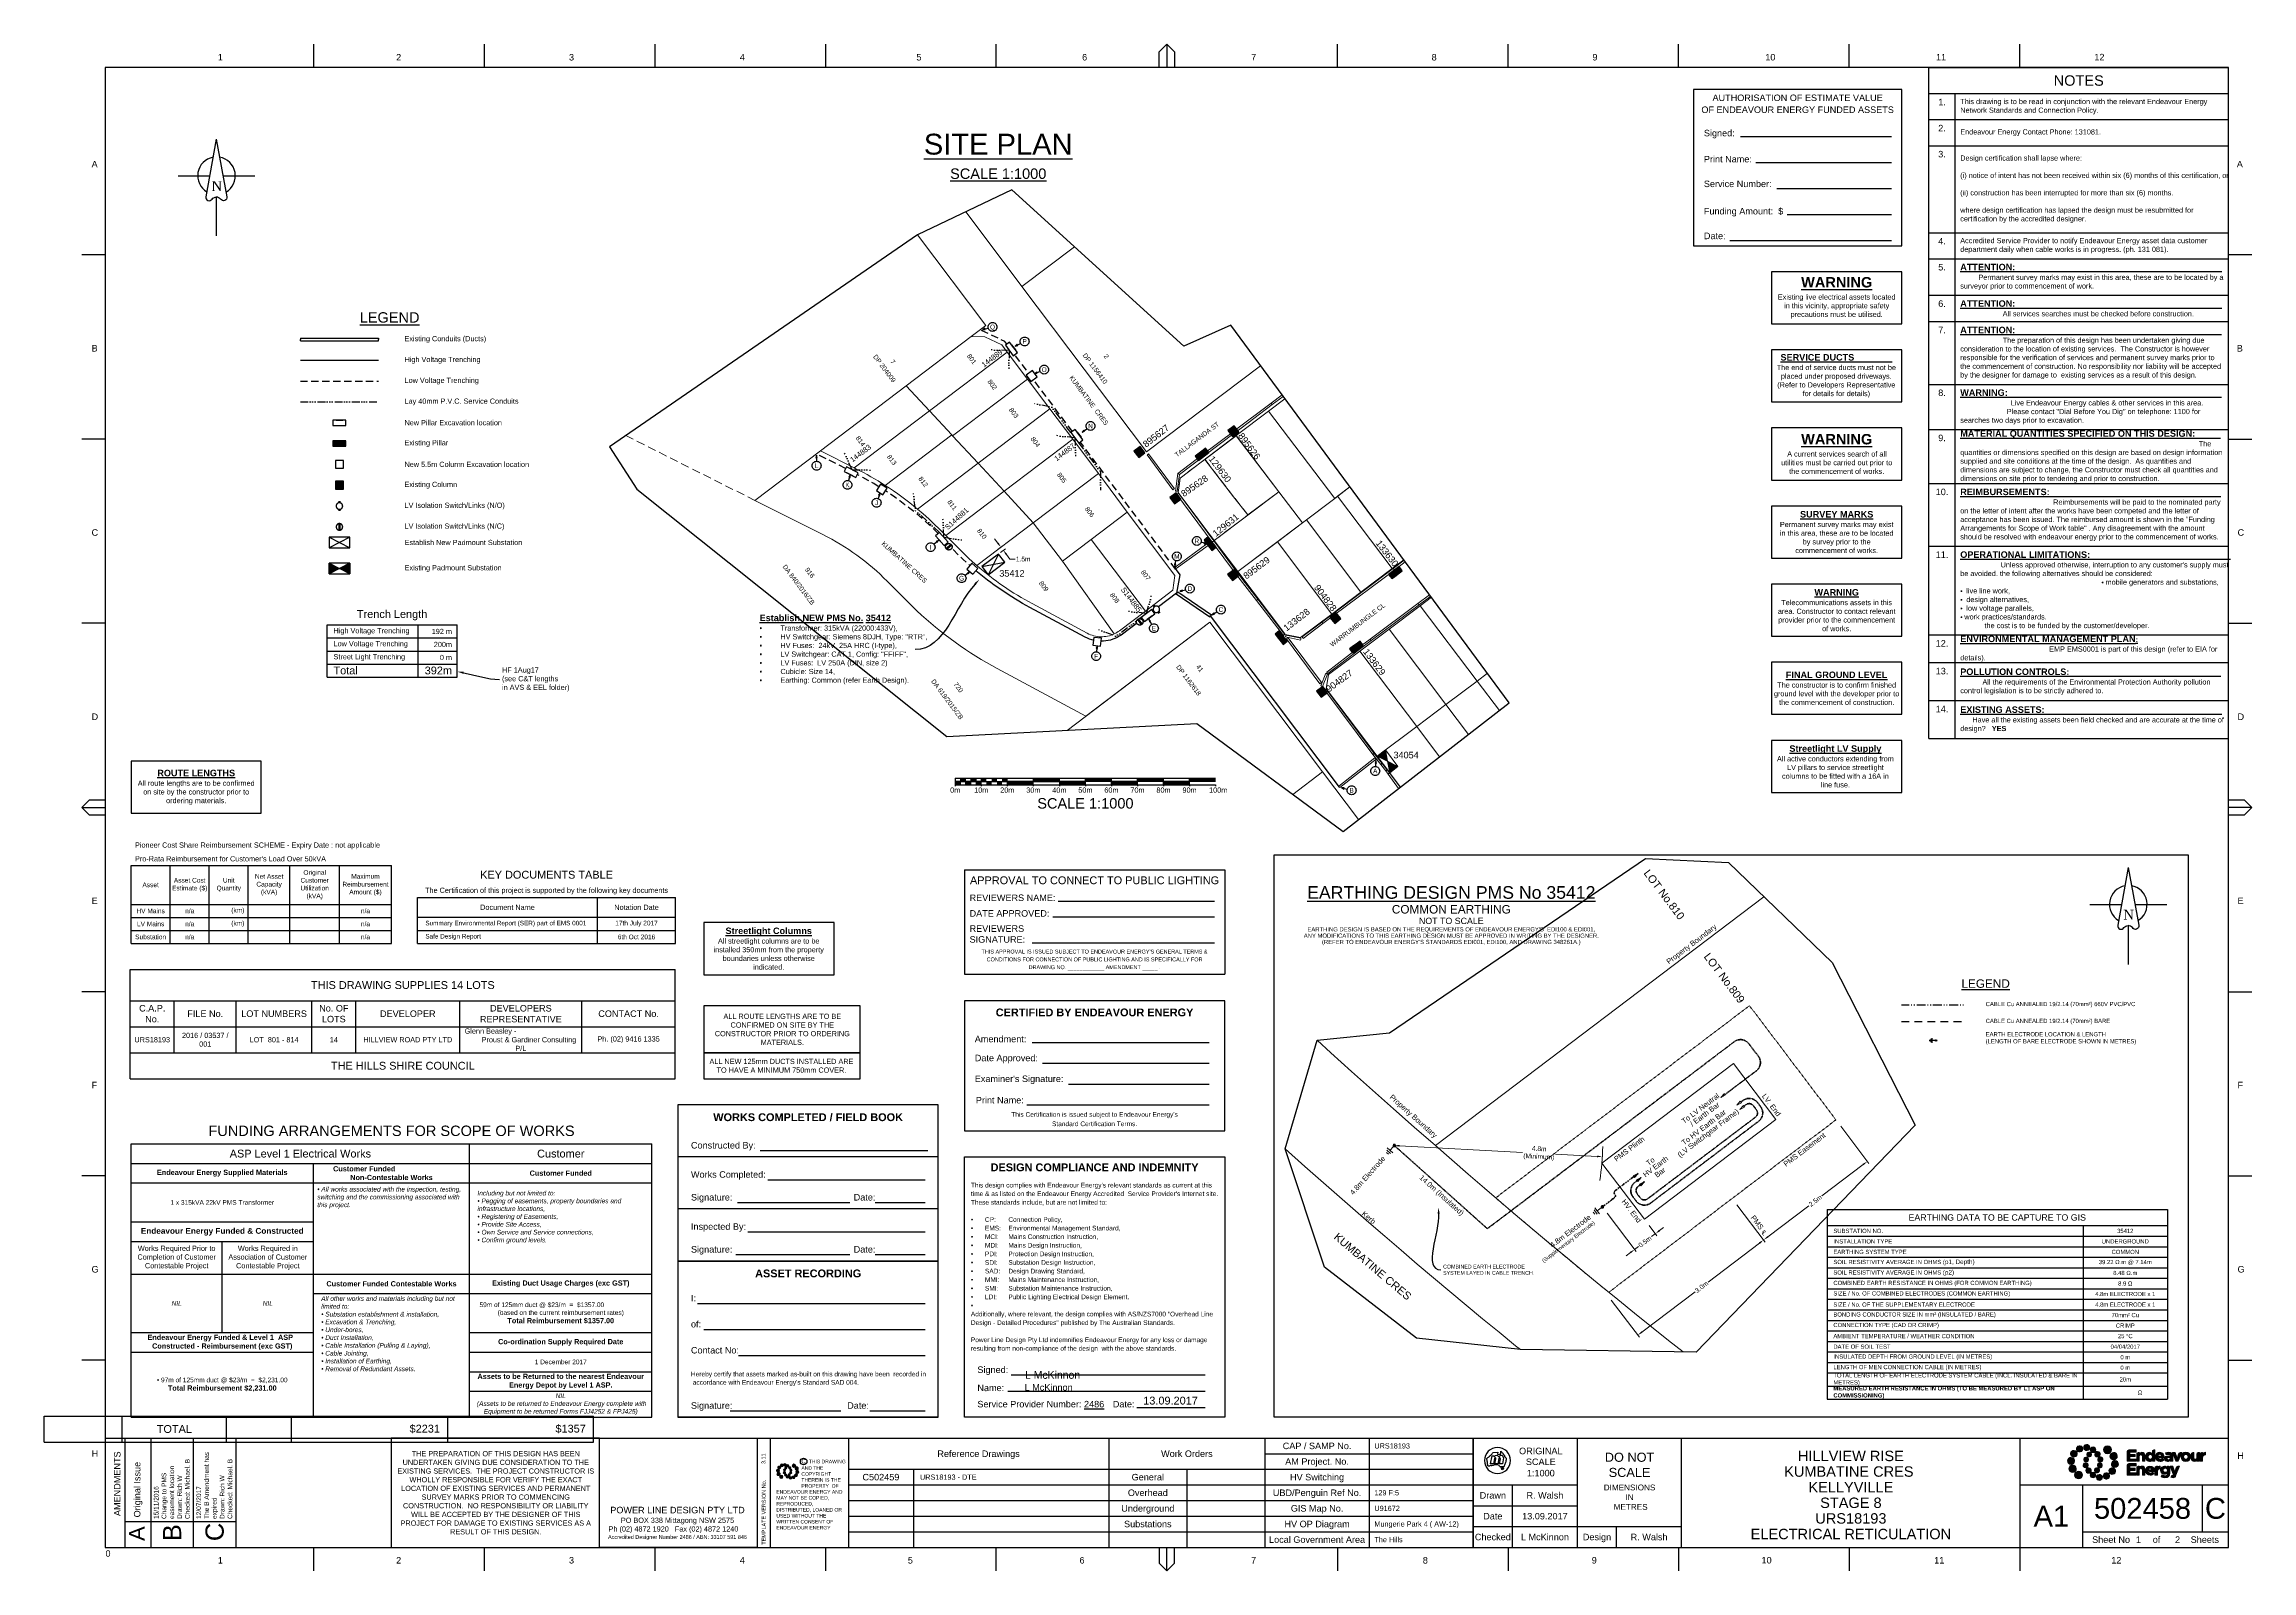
# Paper-space layout 'Retic' of a CAD drawing. Header units: metres. Extents: x -23 to 824, y -9 to 577.
# The model-space entities are those that its viewports show. They can reach past a viewport. Long polylines and large blocks are cut down to what shows.
import ezdxf
from ezdxf import colors
from ezdxf.entities.mleader import LeaderData, LeaderLine
from ezdxf.enums import TextEntityAlignment as Align
from ezdxf.math import Vec2, Vec3

# ---------------------------------------------------------------- set-up
doc = ezdxf.new("R2010")
doc.units = ezdxf.units.M
doc.set_wipeout_variables(frame=1)
for name, pattern in [('Dash', [5, 3, -2]), ('DASHED', [19.05, 12.7, -6.35]), ('IE Trench LV', [6, 4, -2]), ('PHANTOM', [6.15, 3, -0.75, 0.3, -0.75, 0.3, -0.75, 0.3]), ('PHANTOMX2', [6.6, 3, -0.75, 0.2, -0.75, 0.2, -0.75, 0.2, -0.75])]:
    doc.linetypes.add(name, pattern=pattern)
doc.layers.get('0').update_dxf_attribs({"color": 6})
for name, color, linetype, lineweight in [('_User Dimensions', 140, 'Continuous', 13), ('_User Miscellaneous1', 30, 'Continuous', 13), ('_User Miscellaneous7', 3, 'Continuous', 13), ('_User_LV_Exist', 5, 'Continuous', 35), ('Cadastre Developer_SP_NEW', 92, 'Continuous', 15)]:
    doc.layers.add(name, color=color, linetype=linetype, lineweight=lineweight)
doc.layers.add('_User Miscellaneous10', color=252, linetype='Continuous', lineweight=13, plot=False, transparency=0.85)
doc.layers.add('Cadastre Roads_SP_NEW', color=214, linetype='Continuous', lineweight=15, transparency=0.8)
for name, color, linetype in [('Duct_SP_EXT', 30, 'Continuous'), ('Equip_LV_EXT', 7, 'Continuous'), ('Equip_LV_NEW', 2, 'Continuous'), ('Equip_SP_SL_NEW', 2, 'Continuous'), ('Notes', 7, 'Continuous'), ('Notes_SP_NEW', 51, 'Continuous'), ('Services_SP_NEW_UG', 2, 'IE Trench LV'), ('Sub_SP_NEW', 2, 'Continuous'), ('SupportsUG_SP_LV_EXT', 7, 'Continuous'), ('SupportsUG_SP_LV_NEW', 2, 'Continuous'), ('SupportsUG_SP_LV_SL_EXT', 7, 'Continuous'), ('Trench_SP_NEW', 2, 'Continuous'), ('UG_Details_SP_MISC', 7, 'Continuous')]:
    doc.layers.add(name, color=color, linetype=linetype)
doc.layers.add('Viewports', color=6, linetype='Continuous', plot=False)
doc.styles.add('ARIAL', font='arial.ttf', dxfattribs={"height": 2})
doc.styles.add('COLUMN_LABEL', font='arial.ttf', dxfattribs={"height": 2})
doc.styles.add('iecARIAL', font='arial.ttf', dxfattribs={"height": 2})
doc.styles.add('iecNAME', font='times.ttf')
doc.styles.add('ieISOCP', font='arial.ttf', dxfattribs={"height": 1.5})
doc.styles.add('POLE_LABEL', font='arial.ttf', dxfattribs={"height": 2})
doc.styles.get("Standard").update_dxf_attribs({"font": 'arial.ttf'})
doc.linetypes.add('IE Trench HV', pattern='A,4,-0.4,["/",Standard,S=2,R=0,X=0.25,Y=-1],-1.6', length=6)
doc.dimstyles.new('1.8mm_1_1000', dxfattribs={"dimtxt": 1.8, "dimasz": 2, "dimexe": 1, "dimexo": 3, "dimgap": 0.5, "dimtad": 0, "dimtoh": 1, "dimlfac": -1, "dimzin": 12, "dimdsep": 46, "dimtxsty": 'Standard', "dimcen": 1, "dimclrd": 256, "dimclre": 256, "dimclrt": 256, "dimazin": 3, "dimtfac": 1, "dimtmove": 0, "dimatfit": 3, "dimfxl": 1, "dimtolj": 1, "dimtzin": 0, "dimlwd": -1, "dimlwe": -1, "dimarcsym": 0})
doc.dimstyles.new('1.8mm_1_50', dxfattribs={"dimtxt": 0.09, "dimasz": 0.1, "dimexe": 0.05, "dimexo": 0.15, "dimgap": 0.025, "dimtad": 0, "dimtoh": 1, "dimlfac": -1, "dimzin": 12, "dimdsep": 46, "dimtxsty": 'Standard', "dimcen": 1, "dimclrd": 256, "dimclre": 256, "dimclrt": 256, "dimazin": 3, "dimtfac": 1, "dimtmove": 0, "dimatfit": 3, "dimfxl": 1, "dimtolj": 1, "dimtzin": 0, "dimlwd": -1, "dimlwe": -1, "dimarcsym": 0})

# ---------------------------------------------------------------- blocks, each defined once
blk = doc.blocks.new('EE_LOGO_SMALL')
at = {"layer": 'Notes'}
h = blk.add_hatch(color=256, dxfattribs=at)
edge = h.paths.add_edge_path()
edge.add_spline(control_points=[(-8.4, 2), (-9.2, 2), (-9.8, 1.4), (-9.8, 0.7), (-9.9, -0.1), (-9.3, -0.7), (-8.6, -0.8), (-7.8, -0.8), (-7.2, -0.2), (-7.1, 0.5), (-7.1, 1.3), (-7.7, 1.9), (-8.4, 2)], knot_values=[0, 0, 0, 0, 1, 1, 1, 2, 2, 2, 3, 3, 3, 4, 4, 4, 4], degree=3, periodic=0)
h = blk.add_hatch(color=256, dxfattribs=at)
edge = h.paths.add_edge_path()
edge.add_spline(control_points=[(-6.8, 4.5), (-7.4, 4.8), (-8.2, 4.6), (-8.6, 4), (-8.9, 3.4), (-8.7, 2.6), (-8.1, 2.2), (-7.5, 1.9), (-6.7, 2.1), (-6.3, 2.7), (-6, 3.3), (-6.2, 4.1), (-6.8, 4.5)], knot_values=[0, 0, 0, 0, 1, 1, 1, 2, 2, 2, 3, 3, 3, 4, 4, 4, 4], degree=3, periodic=0)
h = blk.add_hatch(color=256, dxfattribs=at)
edge = h.paths.add_edge_path()
edge.add_spline(control_points=[(-4.2, 5.9), (-4.6, 6.5), (-5.3, 6.6), (-5.9, 6.3), (-6.4, 5.9), (-6.6, 5.1), (-6.2, 4.6), (-5.9, 4), (-5.1, 3.8), (-4.6, 4.2), (-4, 4.6), (-3.8, 5.3), (-4.2, 5.9)], knot_values=[0, 0, 0, 0, 1, 1, 1, 2, 2, 2, 3, 3, 3, 4, 4, 4, 4], degree=3, periodic=0)
h = blk.add_hatch(color=256, dxfattribs=at)
edge = h.paths.add_edge_path()
edge.add_spline(control_points=[(-1.3, 5.9), (-1.4, 6.5), (-2, 7), (-2.6, 6.9), (-3.3, 6.9), (-3.7, 6.3), (-3.7, 5.6), (-3.6, 5), (-3, 4.5), (-2.4, 4.6), (-1.7, 4.7), (-1.3, 5.2), (-1.3, 5.9)], knot_values=[0, 0, 0, 0, 1, 1, 1, 2, 2, 2, 3, 3, 3, 4, 4, 4, 4], degree=3, periodic=0)
h = blk.add_hatch(color=256, dxfattribs=at)
edge = h.paths.add_edge_path()
edge.add_spline(control_points=[(-2.5, 2.1), (-3, 2.2), (-3.5, 1.9), (-3.6, 1.3), (-3.7, 0.8), (-3.4, 0.3), (-2.9, 0.2), (-2.4, 0.1), (-1.9, 0.4), (-1.8, 0.9), (-1.7, 1.5), (-2, 2), (-2.5, 2.1)], knot_values=[0, 0, 0, 0, 1, 1, 1, 2, 2, 2, 3, 3, 3, 4, 4, 4, 4], degree=3, periodic=0)
h = blk.add_hatch(color=256, dxfattribs=at)
edge = h.paths.add_edge_path()
edge.add_spline(control_points=[(1, 4.9), (1, 4.3), (0.5, 3.8), (-0.1, 3.8), (-0.7, 3.8), (-1.2, 4.3), (-1.2, 4.9), (-1.2, 5.5), (-0.7, 6), (-0.1, 6), (0.5, 6), (1, 5.5), (1, 4.9)], knot_values=[0, 0, 0, 0, 1, 1, 1, 2, 2, 2, 3, 3, 3, 4, 4, 4, 4], degree=3, periodic=0)
edge = h.paths.add_edge_path()
edge.add_spline(control_points=[(-1.4, 4), (-1.9, 4.1), (-2.4, 3.8), (-2.5, 3.3), (-2.6, 2.7), (-2.3, 2.2), (-1.8, 2.1), (-1.3, 2), (-0.7, 2.3), (-0.6, 2.9), (-0.5, 3.4), (-0.9, 3.9), (-1.4, 4)], knot_values=[0, 0, 0, 0, 1, 1, 1, 2, 2, 2, 3, 3, 3, 4, 4, 4, 4], degree=3, periodic=0)
h = blk.add_hatch(color=256, dxfattribs=at)
edge = h.paths.add_edge_path()
edge.add_spline(control_points=[(2.3, 2.4), (2.8, 2.8), (2.8, 3.4), (2.4, 3.9), (2, 4.3), (1.4, 4.3), (0.9, 3.9), (0.5, 3.6), (0.5, 2.9), (0.9, 2.5), (1.2, 2), (1.9, 2), (2.3, 2.4)], knot_values=[0, 0, 0, 0, 1, 1, 1, 2, 2, 2, 3, 3, 3, 4, 4, 4, 4], degree=3, periodic=0)
edge = h.paths.add_edge_path()
edge.add_spline(control_points=[(1, 4.9), (1, 4.3), (0.5, 3.8), (-0.1, 3.8), (-0.7, 3.8), (-1.2, 4.3), (-1.2, 4.9), (-1.2, 5.5), (-0.7, 6), (-0.1, 6), (0.5, 6), (1, 5.5), (1, 4.9)], knot_values=[0, 0, 0, 0, 1, 1, 1, 2, 2, 2, 3, 3, 3, 4, 4, 4, 4], degree=3, periodic=0)
h = blk.add_hatch(color=256, dxfattribs=at)
edge = h.paths.add_edge_path()
edge.add_spline(control_points=[(1, 4.9), (1, 4.3), (0.5, 3.8), (-0.1, 3.8), (-0.7, 3.8), (-1.2, 4.3), (-1.2, 4.9), (-1.2, 5.5), (-0.7, 6), (-0.1, 6), (0.5, 6), (1, 5.5), (1, 4.9)], knot_values=[0, 0, 0, 0, 1, 1, 1, 2, 2, 2, 3, 3, 3, 4, 4, 4, 4], degree=3, periodic=0)
edge = h.paths.add_edge_path(flags=16)
edge.add_spline(control_points=[(1, 4.9), (1, 4.3), (0.5, 3.8), (-0.1, 3.8), (-0.7, 3.8), (-1.2, 4.3), (-1.2, 4.9), (-1.2, 5.5), (-0.7, 6), (-0.1, 6), (0.5, 6), (1, 5.5), (1, 4.9)], knot_values=[0, 0, 0, 0, 1, 1, 1, 2, 2, 2, 3, 3, 3, 4, 4, 4, 4], degree=3, periodic=0)
h = blk.add_hatch(color=256, dxfattribs=at)
edge = h.paths.add_edge_path()
edge.add_spline(control_points=[(3, 0.2), (3.5, 0.3), (3.8, 0.9), (3.7, 1.4), (3.6, 1.9), (3, 2.3), (2.5, 2.1), (1.9, 2), (1.6, 1.4), (1.8, 0.9), (1.9, 0.4), (2.5, 0.1), (3, 0.2)], knot_values=[0, 0, 0, 0, 1, 1, 1, 2, 2, 2, 3, 3, 3, 4, 4, 4, 4], degree=3, periodic=0)
h = blk.add_hatch(color=256, dxfattribs=at)
edge = h.paths.add_edge_path()
edge.add_spline(control_points=[(7, 4.9), (7, 4), (6.3, 3.4), (5.5, 3.4), (4.6, 3.4), (4, 4), (4, 4.9), (4, 5.7), (4.6, 6.4), (5.5, 6.4), (6.3, 6.4), (7, 5.7), (7, 4.9)], knot_values=[0, 0, 0, 0, 1, 1, 1, 2, 2, 2, 3, 3, 3, 4, 4, 4, 4], degree=3, periodic=0)
h = blk.add_hatch(color=256, dxfattribs=at)
edge = h.paths.add_edge_path()
edge.add_spline(control_points=[(8.4, 1.1), (9.1, 1.5), (9.4, 2.3), (9.1, 3), (8.8, 3.7), (7.9, 4.1), (7.2, 3.8), (6.5, 3.4), (6.2, 2.6), (6.5, 1.9), (6.8, 1.2), (7.7, 0.8), (8.4, 1.1)], knot_values=[0, 0, 0, 0, 1, 1, 1, 2, 2, 2, 3, 3, 3, 4, 4, 4, 4], degree=3, periodic=0)
h = blk.add_hatch(color=256, dxfattribs=at)
edge = h.paths.add_edge_path()
edge.add_spline(control_points=[(8.3, -1.9), (9, -1.9), (9.7, -1.4), (9.7, -0.6), (9.7, 0.1), (9.2, 0.8), (8.4, 0.8), (7.7, 0.8), (7, 0.3), (7, -0.5), (6.9, -1.2), (7.5, -1.9), (8.3, -1.9)], knot_values=[0, 0, 0, 0, 1, 1, 1, 2, 2, 2, 3, 3, 3, 4, 4, 4, 4], degree=3, periodic=0)
h = blk.add_hatch(color=256, dxfattribs=at)
edge = h.paths.add_edge_path()
edge.add_spline(control_points=[(-8.5, -1.1), (-9.2, -1.4), (-9.6, -2.3), (-9.3, -3), (-8.9, -3.7), (-8.1, -4), (-7.4, -3.7), (-6.7, -3.4), (-6.3, -2.5), (-6.6, -1.8), (-7, -1.1), (-7.8, -0.8), (-8.5, -1.1)], knot_values=[0, 0, 0, 0, 1, 1, 1, 2, 2, 2, 3, 3, 3, 4, 4, 4, 4], degree=3, periodic=0)
h = blk.add_hatch(color=256, dxfattribs=at)
edge = h.paths.add_edge_path()
edge.add_spline(control_points=[(-7.1, -4.8), (-7.1, -4), (-6.5, -3.3), (-5.6, -3.3), (-4.8, -3.3), (-4.1, -4), (-4.1, -4.8), (-4.1, -5.7), (-4.8, -6.3), (-5.6, -6.3), (-6.5, -6.3), (-7.1, -5.7), (-7.1, -4.8)], knot_values=[0, 0, 0, 0, 1, 1, 1, 2, 2, 2, 3, 3, 3, 4, 4, 4, 4], degree=3, periodic=0)
h = blk.add_hatch(color=256, dxfattribs=at)
edge = h.paths.add_edge_path()
edge.add_spline(control_points=[(-3.1, -0.2), (-3.7, -0.3), (-4, -0.8), (-3.8, -1.4), (-3.7, -1.9), (-3.2, -2.2), (-2.6, -2.1), (-2.1, -1.9), (-1.8, -1.4), (-1.9, -0.9), (-2.1, -0.3), (-2.6, 0), (-3.1, -0.2)], knot_values=[0, 0, 0, 0, 1, 1, 1, 2, 2, 2, 3, 3, 3, 4, 4, 4, 4], degree=3, periodic=0)
h = blk.add_hatch(color=256, dxfattribs=at)
edge = h.paths.add_edge_path()
edge.add_spline(control_points=[(-2.5, -2.3), (-2.9, -2.7), (-3, -3.4), (-2.6, -3.8), (-2.2, -4.2), (-1.5, -4.3), (-1.1, -3.9), (-0.7, -3.5), (-0.6, -2.8), (-1, -2.4), (-1.4, -2), (-2, -1.9), (-2.5, -2.3)], knot_values=[0, 0, 0, 0, 1, 1, 1, 2, 2, 2, 3, 3, 3, 4, 4, 4, 4], degree=3, periodic=0)
h = blk.add_hatch(color=256, dxfattribs=at)
edge = h.paths.add_edge_path()
edge.add_spline(control_points=[(-1.2, -4.8), (-1.2, -4.2), (-0.7, -3.7), (-0.1, -3.7), (0.5, -3.7), (1, -4.2), (1, -4.8), (1, -5.4), (0.5, -5.9), (-0.1, -5.9), (-0.7, -5.9), (-1.2, -5.4), (-1.2, -4.8)], knot_values=[0, 0, 0, 0, 1, 1, 1, 2, 2, 2, 3, 3, 3, 4, 4, 4, 4], degree=3, periodic=0)
h = blk.add_hatch(color=256, dxfattribs=at)
edge = h.paths.add_edge_path()
edge.add_spline(control_points=[(1.2, -3.9), (1.7, -4.1), (2.2, -3.7), (2.3, -3.2), (2.5, -2.7), (2.1, -2.2), (1.6, -2.1), (1.1, -2), (0.6, -2.3), (0.5, -2.8), (0.4, -3.3), (0.7, -3.8), (1.2, -3.9)], knot_values=[0, 0, 0, 0, 1, 1, 1, 2, 2, 2, 3, 3, 3, 4, 4, 4, 4], degree=3, periodic=0)
h = blk.add_hatch(color=256, dxfattribs=at)
edge = h.paths.add_edge_path()
edge.add_spline(control_points=[(1.2, -5.8), (1.3, -6.5), (1.8, -6.9), (2.5, -6.9), (3.1, -6.8), (3.6, -6.2), (3.5, -5.6), (3.4, -5), (2.9, -4.5), (2.2, -4.6), (1.6, -4.6), (1.1, -5.2), (1.2, -5.8)], knot_values=[0, 0, 0, 0, 1, 1, 1, 2, 2, 2, 3, 3, 3, 4, 4, 4, 4], degree=3, periodic=0)
h = blk.add_hatch(color=256, dxfattribs=at)
edge = h.paths.add_edge_path()
edge.add_spline(control_points=[(2.4, -2), (2.9, -2.1), (3.4, -1.8), (3.5, -1.3), (3.6, -0.8), (3.3, -0.3), (2.8, -0.2), (2.2, -0.1), (1.7, -0.4), (1.6, -0.9), (1.5, -1.4), (1.8, -1.9), (2.4, -2)], knot_values=[0, 0, 0, 0, 1, 1, 1, 2, 2, 2, 3, 3, 3, 4, 4, 4, 4], degree=3, periodic=0)
h = blk.add_hatch(color=256, dxfattribs=at)
edge = h.paths.add_edge_path()
edge.add_spline(control_points=[(4, -5.8), (4.4, -6.4), (5.2, -6.6), (5.7, -6.2), (6.3, -5.8), (6.5, -5.1), (6.1, -4.5), (5.7, -4), (5, -3.8), (4.4, -4.2), (3.8, -4.5), (3.7, -5.3), (4, -5.8)], knot_values=[0, 0, 0, 0, 1, 1, 1, 2, 2, 2, 3, 3, 3, 4, 4, 4, 4], degree=3, periodic=0)
h = blk.add_hatch(color=256, dxfattribs=at)
edge = h.paths.add_edge_path()
edge.add_spline(control_points=[(6.7, -4.4), (7.3, -4.8), (8.1, -4.6), (8.4, -4), (8.8, -3.3), (8.6, -2.6), (8, -2.2), (7.3, -1.8), (6.6, -2.1), (6.2, -2.7), (5.8, -3.3), (6, -4.1), (6.7, -4.4)], knot_values=[0, 0, 0, 0, 1, 1, 1, 2, 2, 2, 3, 3, 3, 4, 4, 4, 4], degree=3, periodic=0)
at = {"layer": 'Notes', "lineweight": 0}
for points in [[(1.8, 2.1), (1.8, 2.1)], [(-2, -2.1), (-2, -2.1)]]:
    blk.add_lwpolyline(points, dxfattribs=at)
for points in [[(-8.4, 2), (-9.2, 2), (-9.8, 1.4), (-9.8, 0.7), (-9.9, -0.1), (-9.3, -0.7), (-8.6, -0.8), (-7.8, -0.8), (-7.2, -0.2), (-7.1, 0.5), (-7.1, 1.3), (-7.7, 1.9), (-8.4, 2)], [(-6.8, 4.5), (-7.4, 4.8), (-8.2, 4.6), (-8.6, 4), (-8.9, 3.4), (-8.7, 2.6), (-8.1, 2.2), (-7.5, 1.9), (-6.7, 2.1), (-6.3, 2.7), (-6, 3.3), (-6.2, 4.1), (-6.8, 4.5)], [(-4.2, 5.9), (-4.6, 6.5), (-5.3, 6.6), (-5.9, 6.3), (-6.4, 5.9), (-6.6, 5.1), (-6.2, 4.6), (-5.9, 4), (-5.1, 3.8), (-4.6, 4.2), (-4, 4.6), (-3.8, 5.3), (-4.2, 5.9)], [(-1.3, 5.9), (-1.4, 6.5), (-2, 7), (-2.6, 6.9), (-3.3, 6.9), (-3.7, 6.3), (-3.7, 5.6), (-3.6, 5), (-3, 4.5), (-2.4, 4.6), (-1.7, 4.7), (-1.3, 5.2), (-1.3, 5.9)], [(-2.5, 2.1), (-3, 2.2), (-3.5, 1.9), (-3.6, 1.3), (-3.7, 0.8), (-3.4, 0.3), (-2.9, 0.2), (-2.4, 0.1), (-1.9, 0.4), (-1.8, 0.9), (-1.7, 1.5), (-2, 2), (-2.5, 2.1)], [(-1.4, 4), (-1.9, 4.1), (-2.4, 3.8), (-2.5, 3.3), (-2.6, 2.7), (-2.3, 2.2), (-1.8, 2.1), (-1.3, 2), (-0.7, 2.3), (-0.6, 2.9), (-0.5, 3.4), (-0.9, 3.9), (-1.4, 4)], [(1, 4.9), (1, 4.3), (0.5, 3.8), (-0.1, 3.8), (-0.7, 3.8), (-1.2, 4.3), (-1.2, 4.9), (-1.2, 5.5), (-0.7, 6), (-0.1, 6), (0.5, 6), (1, 5.5), (1, 4.9)], [(1, 4.9), (1, 4.3), (0.5, 3.8), (-0.1, 3.8), (-0.7, 3.8), (-1.2, 4.3), (-1.2, 4.9), (-1.2, 5.5), (-0.7, 6), (-0.1, 6), (0.5, 6), (1, 5.5), (1, 4.9)], [(2.3, 2.4), (2.8, 2.8), (2.8, 3.4), (2.4, 3.9), (2, 4.3), (1.4, 4.3), (0.9, 3.9), (0.5, 3.6), (0.5, 2.9), (0.9, 2.5), (1.2, 2), (1.9, 2), (2.3, 2.4)], [(3, 0.2), (3.5, 0.3), (3.8, 0.9), (3.7, 1.4), (3.6, 1.9), (3, 2.3), (2.5, 2.1), (1.9, 2), (1.6, 1.4), (1.8, 0.9), (1.9, 0.4), (2.5, 0.1), (3, 0.2)], [(7, 4.9), (7, 4), (6.3, 3.4), (5.5, 3.4), (4.6, 3.4), (4, 4), (4, 4.9), (4, 5.7), (4.6, 6.4), (5.5, 6.4), (6.3, 6.4), (7, 5.7), (7, 4.9)], [(8.4, 1.1), (9.1, 1.5), (9.4, 2.3), (9.1, 3), (8.8, 3.7), (7.9, 4.1), (7.2, 3.8), (6.5, 3.4), (6.2, 2.6), (6.5, 1.9), (6.8, 1.2), (7.7, 0.8), (8.4, 1.1)], [(8.3, -1.9), (9, -1.9), (9.7, -1.4), (9.7, -0.6), (9.7, 0.1), (9.2, 0.8), (8.4, 0.8), (7.7, 0.8), (7, 0.3), (7, -0.5), (6.9, -1.2), (7.5, -1.9), (8.3, -1.9)], [(-8.5, -1.1), (-9.2, -1.4), (-9.6, -2.3), (-9.3, -3), (-8.9, -3.7), (-8.1, -4), (-7.4, -3.7), (-6.7, -3.4), (-6.3, -2.5), (-6.6, -1.8), (-7, -1.1), (-7.8, -0.8), (-8.5, -1.1)], [(-7.1, -4.8), (-7.1, -4), (-6.5, -3.3), (-5.6, -3.3), (-4.8, -3.3), (-4.1, -4), (-4.1, -4.8), (-4.1, -5.7), (-4.8, -6.3), (-5.6, -6.3), (-6.5, -6.3), (-7.1, -5.7), (-7.1, -4.8)], [(-3.1, -0.2), (-3.7, -0.3), (-4, -0.8), (-3.8, -1.4), (-3.7, -1.9), (-3.2, -2.2), (-2.6, -2.1), (-2.1, -1.9), (-1.8, -1.4), (-1.9, -0.9), (-2.1, -0.3), (-2.6, 0), (-3.1, -0.2)], [(-2.5, -2.3), (-2.9, -2.7), (-3, -3.4), (-2.6, -3.8), (-2.2, -4.2), (-1.5, -4.3), (-1.1, -3.9), (-0.7, -3.5), (-0.6, -2.8), (-1, -2.4), (-1.4, -2), (-2, -1.9), (-2.5, -2.3)], [(-1.2, -4.8), (-1.2, -4.2), (-0.7, -3.7), (-0.1, -3.7), (0.5, -3.7), (1, -4.2), (1, -4.8), (1, -5.4), (0.5, -5.9), (-0.1, -5.9), (-0.7, -5.9), (-1.2, -5.4), (-1.2, -4.8)], [(1.2, -3.9), (1.7, -4.1), (2.2, -3.7), (2.3, -3.2), (2.5, -2.7), (2.1, -2.2), (1.6, -2.1), (1.1, -2), (0.6, -2.3), (0.5, -2.8), (0.4, -3.3), (0.7, -3.8), (1.2, -3.9)], [(1.2, -5.8), (1.3, -6.5), (1.8, -6.9), (2.5, -6.9), (3.1, -6.8), (3.6, -6.2), (3.5, -5.6), (3.4, -5), (2.9, -4.5), (2.2, -4.6), (1.6, -4.6), (1.1, -5.2), (1.2, -5.8)], [(2.4, -2), (2.9, -2.1), (3.4, -1.8), (3.5, -1.3), (3.6, -0.8), (3.3, -0.3), (2.8, -0.2), (2.2, -0.1), (1.7, -0.4), (1.6, -0.9), (1.5, -1.4), (1.8, -1.9), (2.4, -2)], [(4, -5.8), (4.4, -6.4), (5.2, -6.6), (5.7, -6.2), (6.3, -5.8), (6.5, -5.1), (6.1, -4.5), (5.7, -4), (5, -3.8), (4.4, -4.2), (3.8, -4.5), (3.7, -5.3), (4, -5.8)], [(6.7, -4.4), (7.3, -4.8), (8.1, -4.6), (8.4, -4), (8.8, -3.3), (8.6, -2.6), (8, -2.2), (7.3, -1.8), (6.6, -2.1), (6.2, -2.7), (5.8, -3.3), (6, -4.1), (6.7, -4.4)]]:
    blk.add_open_spline(points, degree=3, knots=[0, 0, 0, 0, 1, 1, 1, 2, 2, 2, 3, 3, 3, 4, 4, 4, 4], dxfattribs=at)
blk = doc.blocks.new('EE_COPYRIGHT_A1')
at = {"layer": 'Notes'}
blk.add_circle((9.53, -0.82), 1.15, dxfattribs=at)
at = {"xscale": 0.4, "yscale": 0.4, "zscale": 0.4}
blk.add_blockref('EE_LOGO_SMALL', (3.96, -4.29), dxfattribs=at)
at = {"layer": 'Notes', "insert": (0, 0), "char_height": 1.25, "width": 24.1208, "attachment_point": 1, "style": 'ARIAL'}
blk.add_mtext('\\pt8.75;               ^I{\\H1.2x;C } THIS DRAWING\\P\\pi-8.75,l8.75,t8.75,20;       ^IAND THE ^I\\P\\pi0,t8.75;COPYRIGHT\\P\\pi-8.75,t1.25,8.75;^I^ITHEREIN IS THE PROPERTY  OF \\P\\pi0,l0,t1.25;ENDEAVOUR ENERGY AND MAY NOT BE COPIED, REPRODUCED, DISTRIBUTED, LOANED OR USED WITHOUT THE WRITTEN CONSENT OF ENDEAVOUR ENERGY', dxfattribs=at)
blk = doc.blocks.new('EE_LOGO')
h = blk.add_hatch(color=256)
edge = h.paths.add_edge_path()
edge.add_spline(control_points=[(-25.34, 1.94), (-26.08, 1.98), (-26.72, 1.41), (-26.77, 0.66), (-26.81, -0.09), (-26.24, -0.72), (-25.49, -0.77), (-24.74, -0.81), (-24.1, -0.24), (-24.06, 0.51), (-24.02, 1.25), (-24.59, 1.89), (-25.34, 1.94)], knot_values=[0, 0, 0, 0, 1, 1, 1, 2, 2, 2, 3, 3, 3, 4, 4, 4, 4], degree=3, periodic=0)
h = blk.add_hatch(color=256)
edge = h.paths.add_edge_path()
edge.add_spline(control_points=[(-23.73, 4.46), (-24.34, 4.81), (-25.13, 4.61), (-25.49, 3.99), (-25.85, 3.38), (-25.64, 2.59), (-25.03, 2.23), (-24.41, 1.87), (-23.63, 2.08), (-23.27, 2.69), (-22.91, 3.31), (-23.12, 4.1), (-23.73, 4.46)], knot_values=[0, 0, 0, 0, 1, 1, 1, 2, 2, 2, 3, 3, 3, 4, 4, 4, 4], degree=3, periodic=0)
h = blk.add_hatch(color=256)
edge = h.paths.add_edge_path()
edge.add_spline(control_points=[(-21.12, 5.87), (-21.48, 6.44), (-22.24, 6.61), (-22.81, 6.24), (-23.37, 5.88), (-23.54, 5.12), (-23.17, 4.55), (-22.81, 3.98), (-22.05, 3.82), (-21.48, 4.19), (-20.92, 4.55), (-20.75, 5.31), (-21.12, 5.87)], knot_values=[0, 0, 0, 0, 1, 1, 1, 2, 2, 2, 3, 3, 3, 4, 4, 4, 4], degree=3, periodic=0)
h = blk.add_hatch(color=256)
edge = h.paths.add_edge_path()
edge.add_spline(control_points=[(-19.43, 2.06), (-19.94, 2.17), (-20.44, 1.84), (-20.55, 1.33), (-20.66, 0.82), (-20.34, 0.32), (-19.83, 0.21), (-19.32, 0.1), (-18.81, 0.42), (-18.71, 0.93), (-18.59, 1.44), (-18.92, 1.95), (-19.43, 2.06)], knot_values=[0, 0, 0, 0, 1, 1, 1, 2, 2, 2, 3, 3, 3, 4, 4, 4, 4], degree=3, periodic=0)
h = blk.add_hatch(color=256)
edge = h.paths.add_edge_path()
edge.add_spline(control_points=[(-18.27, 5.87), (-18.34, 6.5), (-18.91, 6.97), (-19.54, 6.9), (-20.18, 6.84), (-20.65, 6.27), (-20.58, 5.63), (-20.52, 4.99), (-19.95, 4.53), (-19.31, 4.59), (-18.67, 4.66), (-18.21, 5.23), (-18.27, 5.87)], knot_values=[0, 0, 0, 0, 1, 1, 1, 2, 2, 2, 3, 3, 3, 4, 4, 4, 4], degree=3, periodic=0)
h = blk.add_hatch(color=256)
edge = h.paths.add_edge_path()
edge.add_spline(control_points=[(-15.91, 4.86), (-15.91, 4.26), (-16.4, 3.77), (-17, 3.77), (-17.6, 3.77), (-18.08, 4.26), (-18.08, 4.86), (-18.08, 5.46), (-17.6, 5.95), (-17, 5.95), (-16.4, 5.95), (-15.91, 5.46), (-15.91, 4.86)], knot_values=[0, 0, 0, 0, 1, 1, 1, 2, 2, 2, 3, 3, 3, 4, 4, 4, 4], degree=3, periodic=0)
edge = h.paths.add_edge_path()
edge.add_spline(control_points=[(-18.29, 3.97), (-18.8, 4.08), (-19.3, 3.76), (-19.41, 3.25), (-19.52, 2.74), (-19.2, 2.23), (-18.69, 2.12), (-18.18, 2.01), (-17.67, 2.33), (-17.56, 2.84), (-17.45, 3.35), (-17.78, 3.86), (-18.29, 3.97)], knot_values=[0, 0, 0, 0, 1, 1, 1, 2, 2, 2, 3, 3, 3, 4, 4, 4, 4], degree=3, periodic=0)
h = blk.add_hatch(color=256)
edge = h.paths.add_edge_path()
edge.add_spline(control_points=[(-14.59, 2.36), (-14.16, 2.75), (-14.12, 3.41), (-14.51, 3.84), (-14.89, 4.27), (-15.55, 4.31), (-15.99, 3.93), (-16.42, 3.54), (-16.46, 2.88), (-16.07, 2.45), (-15.69, 2.01), (-15.02, 1.98), (-14.59, 2.36)], knot_values=[0, 0, 0, 0, 1, 1, 1, 2, 2, 2, 3, 3, 3, 4, 4, 4, 4], degree=3, periodic=0)
edge = h.paths.add_edge_path()
edge.add_spline(control_points=[(-15.91, 4.86), (-15.91, 4.26), (-16.4, 3.77), (-17, 3.77), (-17.6, 3.77), (-18.08, 4.26), (-18.08, 4.86), (-18.08, 5.46), (-17.6, 5.95), (-17, 5.95), (-16.4, 5.95), (-15.91, 5.46), (-15.91, 4.86)], knot_values=[0, 0, 0, 0, 1, 1, 1, 2, 2, 2, 3, 3, 3, 4, 4, 4, 4], degree=3, periodic=0)
h = blk.add_hatch(color=256)
edge = h.paths.add_edge_path()
edge.add_spline(control_points=[(-15.91, 4.86), (-15.91, 4.26), (-16.4, 3.77), (-17, 3.77), (-17.6, 3.77), (-18.08, 4.26), (-18.08, 4.86), (-18.08, 5.46), (-17.6, 5.95), (-17, 5.95), (-16.4, 5.95), (-15.91, 5.46), (-15.91, 4.86)], knot_values=[0, 0, 0, 0, 1, 1, 1, 2, 2, 2, 3, 3, 3, 4, 4, 4, 4], degree=3, periodic=0)
edge = h.paths.add_edge_path(flags=16)
edge.add_spline(control_points=[(-15.91, 4.86), (-15.91, 4.26), (-16.4, 3.77), (-17, 3.77), (-17.6, 3.77), (-18.08, 4.26), (-18.08, 4.86), (-18.08, 5.46), (-17.6, 5.95), (-17, 5.95), (-16.4, 5.95), (-15.91, 5.46), (-15.91, 4.86)], knot_values=[0, 0, 0, 0, 1, 1, 1, 2, 2, 2, 3, 3, 3, 4, 4, 4, 4], degree=3, periodic=0)
h = blk.add_hatch(color=256)
edge = h.paths.add_edge_path()
edge.add_spline(control_points=[(-13.94, 0.18), (-13.41, 0.32), (-13.09, 0.87), (-13.23, 1.4), (-13.37, 1.93), (-13.92, 2.25), (-14.45, 2.11), (-14.98, 1.97), (-15.3, 1.42), (-15.16, 0.89), (-15.02, 0.36), (-14.47, 0.04), (-13.94, 0.18)], knot_values=[0, 0, 0, 0, 1, 1, 1, 2, 2, 2, 3, 3, 3, 4, 4, 4, 4], degree=3, periodic=0)
h = blk.add_hatch(color=256)
edge = h.paths.add_edge_path()
edge.add_spline(control_points=[(-9.93, 4.86), (-9.93, 4.03), (-10.61, 3.35), (-11.44, 3.35), (-12.28, 3.35), (-12.95, 4.03), (-12.95, 4.86), (-12.95, 5.69), (-12.28, 6.37), (-11.44, 6.37), (-10.61, 6.37), (-9.93, 5.69), (-9.93, 4.86)], knot_values=[0, 0, 0, 0, 1, 1, 1, 2, 2, 2, 3, 3, 3, 4, 4, 4, 4], degree=3, periodic=0)
h = blk.add_hatch(color=256)
edge = h.paths.add_edge_path()
edge.add_spline(control_points=[(-8.55, 1.13), (-7.83, 1.45), (-7.5, 2.29), (-7.82, 3.01), (-8.14, 3.73), (-8.98, 4.06), (-9.7, 3.74), (-10.42, 3.42), (-10.75, 2.58), (-10.43, 1.86), (-10.11, 1.14), (-9.27, 0.81), (-8.55, 1.13)], knot_values=[0, 0, 0, 0, 1, 1, 1, 2, 2, 2, 3, 3, 3, 4, 4, 4, 4], degree=3, periodic=0)
h = blk.add_hatch(color=256)
edge = h.paths.add_edge_path()
edge.add_spline(control_points=[(-8.66, -1.92), (-7.91, -1.96), (-7.27, -1.39), (-7.23, -0.64), (-7.19, 0.1), (-7.76, 0.74), (-8.51, 0.78), (-9.25, 0.83), (-9.89, 0.26), (-9.94, -0.49), (-9.98, -1.24), (-9.41, -1.88), (-8.66, -1.92)], knot_values=[0, 0, 0, 0, 1, 1, 1, 2, 2, 2, 3, 3, 3, 4, 4, 4, 4], degree=3, periodic=0)
h = blk.add_hatch(color=256)
edge = h.paths.add_edge_path()
edge.add_spline(control_points=[(-3.85, 0.44), (-3.85, 0.44), (-3.85, 4.25), (-3.85, 4.3), (-3.85, 4.35), (-3.85, 4.86), (-3.29, 4.86), (-2.74, 4.86), (-0.49, 4.86), (-0.49, 4.86), (-0.49, 4.86), (-0.49, 4), (-0.49, 4), (-0.49, 4), (-2.89, 4), (-2.89, 4), (-2.89, 4), (-2.89, 3.1), (-2.89, 3.1), (-2.89, 3.1), (-0.8, 3.1), (-0.8, 3.1), (-0.8, 3.1), (-0.8, 2.23), (-0.8, 2.23), (-0.8, 2.23), (-2.89, 2.23), (-2.89, 2.23), (-2.89, 2.23), (-2.89, 1.31), (-2.89, 1.31), (-2.89, 1.31), (-0.49, 1.31), (-0.49, 1.31), (-0.49, 1.31), (-0.49, 0.44), (-0.49, 0.44), (-0.49, 0.44), (-3.85, 0.44), (-3.85, 0.44)], knot_values=[0, 0, 0, 0, 1, 1, 1, 2, 2, 2, 3, 3, 3, 4, 4, 4, 5, 5, 5, 6, 6, 6, 7, 7, 7, 8, 8, 8, 9, 9, 9, 10, 10, 10, 11, 11, 11, 12, 12, 12, 13, 13, 13, 13], degree=3, periodic=0)
h = blk.add_hatch(color=256)
edge = h.paths.add_edge_path()
edge.add_spline(control_points=[(1.94, 0.44), (1.94, 0.44), (1.94, 2.33), (1.94, 2.33), (1.94, 2.78), (1.73, 3.02), (1.36, 3.02), (1, 3.02), (0.76, 2.78), (0.76, 2.33), (0.76, 2.33), (0.76, 0.44), (0.76, 0.44), (0.76, 0.44), (-0.2, 0.44), (-0.2, 0.44), (-0.2, 0.44), (-0.2, 3.21), (-0.2, 3.27), (-0.2, 3.33), (-0.2, 3.82), (0.36, 3.82), (0.76, 3.82), (0.76, 3.82), (0.76, 3.82), (0.76, 3.82), (0.76, 3.35), (0.76, 3.35), (0.98, 3.63), (1.27, 3.89), (1.75, 3.89), (2.48, 3.89), (2.9, 3.41), (2.9, 2.63), (2.9, 2.63), (2.9, 0.44), (2.9, 0.44), (2.9, 0.44), (1.94, 0.44), (1.94, 0.44)], knot_values=[0, 0, 0, 0, 1, 1, 1, 2, 2, 2, 3, 3, 3, 4, 4, 4, 5, 5, 5, 6, 6, 6, 7, 7, 7, 8, 8, 8, 9, 9, 9, 10, 10, 10, 11, 11, 11, 12, 12, 12, 13, 13, 13, 13], degree=3, periodic=0)
h = blk.add_hatch(color=256)
edge = h.paths.add_edge_path(flags=16)
edge.add_spline(control_points=[(5.8, 2.13), (5.8, 2.69), (5.43, 3.07), (4.98, 3.07), (4.53, 3.07), (4.15, 2.7), (4.15, 2.13), (4.15, 2.13), (4.15, 2.12), (4.15, 2.12), (4.15, 1.56), (4.53, 1.19), (4.98, 1.19), (5.43, 1.19), (5.8, 1.56), (5.8, 2.12), (5.8, 2.12), (5.8, 2.13), (5.8, 2.13)], knot_values=[0, 0, 0, 0, 1, 1, 1, 2, 2, 2, 3, 3, 3, 4, 4, 4, 5, 5, 5, 6, 6, 6, 6], degree=3, periodic=0)
edge = h.paths.add_edge_path()
edge.add_spline(control_points=[(5.79, 0.44), (5.79, 0.44), (5.79, 0.92), (5.79, 0.92), (5.55, 0.6), (5.23, 0.37), (4.73, 0.37), (3.94, 0.37), (3.19, 0.99), (3.19, 2.12), (3.19, 2.12), (3.19, 2.13), (3.19, 2.13), (3.19, 3.26), (3.93, 3.88), (4.73, 3.88), (5.24, 3.88), (5.56, 3.65), (5.79, 3.38), (5.79, 3.38), (5.79, 4.27), (5.79, 4.3), (5.79, 4.34), (5.79, 4.86), (6.34, 4.86), (6.73, 4.86), (6.75, 4.86), (6.75, 4.86), (6.75, 4.86), (6.75, 0.44), (6.75, 0.44), (6.75, 0.44), (5.79, 0.44), (5.79, 0.44)], knot_values=[0, 0, 0, 0, 1, 1, 1, 2, 2, 2, 3, 3, 3, 4, 4, 4, 5, 5, 5, 6, 6, 6, 7, 7, 7, 8, 8, 8, 9, 9, 9, 10, 10, 10, 11, 11, 11, 11], degree=3, periodic=0)
h = blk.add_hatch(color=256)
edge = h.paths.add_edge_path()
edge.add_spline(control_points=[(8.69, 3.89), (7.7, 3.89), (7.01, 3.09), (7.01, 2.13), (7.01, 2.13), (7.01, 2.12), (7.01, 2.12), (7.01, 1.08), (7.77, 0.37), (8.78, 0.37), (9.39, 0.37), (9.85, 0.61), (10.16, 1), (10.16, 1), (9.62, 1.48), (9.62, 1.48), (9.35, 1.24), (9.12, 1.14), (8.79, 1.14), (8.33, 1.13), (8, 1.49), (7.95, 1.86), (7.91, 2.18), (7.93, 2.29), (7.95, 2.43), (8.02, 2.85), (8.29, 3.12), (8.69, 3.12), (9.09, 3.12), (9.34, 2.83), (9.4, 2.4), (9.4, 2.4), (8.14, 2.4), (8.14, 2.4), (8.14, 2.4), (8.12, 1.8), (8.64, 1.8), (9.17, 1.8), (10.32, 1.8), (10.32, 1.8), (10.33, 1.89), (10.34, 1.95), (10.34, 2.04), (10.34, 2.04), (10.34, 2.05), (10.34, 2.05), (10.34, 3.01), (9.82, 3.89), (8.69, 3.89)], knot_values=[0, 0, 0, 0, 1, 1, 1, 2, 2, 2, 3, 3, 3, 4, 4, 4, 5, 5, 5, 6, 6, 6, 7, 7, 7, 8, 8, 8, 9, 9, 9, 10, 10, 10, 11, 11, 11, 12, 12, 12, 13, 13, 13, 14, 14, 14, 15, 15, 15, 16, 16, 16, 16], degree=3, periodic=0)
h = blk.add_hatch(color=256)
edge = h.paths.add_edge_path(flags=16)
edge.add_spline(control_points=[(12.69, 1.8), (12.53, 1.88), (12.31, 1.93), (12.08, 1.93), (11.67, 1.93), (11.42, 1.77), (11.42, 1.46), (11.42, 1.46), (11.42, 1.45), (11.42, 1.45), (11.42, 1.19), (11.63, 1.04), (11.94, 1.04), (12.39, 1.04), (12.69, 1.29), (12.69, 1.63), (12.69, 1.63), (12.69, 1.8), (12.69, 1.8)], knot_values=[0, 0, 0, 0, 1, 1, 1, 2, 2, 2, 3, 3, 3, 4, 4, 4, 5, 5, 5, 6, 6, 6, 6], degree=3, periodic=0)
edge = h.paths.add_edge_path()
edge.add_spline(control_points=[(12.67, 0.44), (12.67, 0.44), (12.67, 0.81), (12.67, 0.81), (12.44, 0.55), (12.12, 0.38), (11.65, 0.38), (11.01, 0.38), (10.49, 0.74), (10.49, 1.41), (10.49, 1.41), (10.49, 1.42), (10.49, 1.42), (10.49, 2.16), (11.05, 2.5), (11.85, 2.5), (12.19, 2.5), (12.44, 2.45), (12.68, 2.37), (12.68, 2.37), (12.68, 2.42), (12.68, 2.42), (12.68, 2.82), (12.43, 3.07), (11.95, 3.07), (11.59, 3.07), (11.33, 3), (11.02, 2.89), (11.02, 2.89), (10.78, 3.62), (10.78, 3.62), (11.15, 3.78), (11.52, 3.89), (12.09, 3.89), (13.14, 3.89), (13.6, 3.35), (13.6, 2.43), (13.6, 2.43), (13.6, 0.44), (13.6, 0.44), (13.6, 0.44), (12.67, 0.44), (12.67, 0.44)], knot_values=[0, 0, 0, 0, 1, 1, 1, 2, 2, 2, 3, 3, 3, 4, 4, 4, 5, 5, 5, 6, 6, 6, 7, 7, 7, 8, 8, 8, 9, 9, 9, 10, 10, 10, 11, 11, 11, 12, 12, 12, 13, 13, 13, 14, 14, 14, 14], degree=3, periodic=0)
h = blk.add_hatch(color=256)
edge = h.paths.add_edge_path()
edge.add_spline(control_points=[(15.71, 0.44), (15.71, 0.44), (14.84, 0.44), (14.84, 0.44), (14.84, 0.44), (13.51, 3.83), (13.51, 3.83), (13.51, 3.83), (14.53, 3.83), (14.53, 3.83), (14.53, 3.83), (15.28, 1.58), (15.28, 1.58), (15.28, 1.58), (15.86, 3.3), (15.86, 3.3), (15.86, 3.3), (16.02, 3.83), (16.4, 3.83), (16.78, 3.83), (17.04, 3.83), (17.04, 3.83), (17.04, 3.83), (15.71, 0.44), (15.71, 0.44)], knot_values=[0, 0, 0, 0, 1, 1, 1, 2, 2, 2, 3, 3, 3, 4, 4, 4, 5, 5, 5, 6, 6, 6, 7, 7, 7, 8, 8, 8, 8], degree=3, periodic=0)
h = blk.add_hatch(color=256)
edge = h.paths.add_edge_path(flags=16)
edge.add_spline(control_points=[(19.52, 2.16), (19.52, 2.66), (19.16, 3.09), (18.63, 3.09), (18.08, 3.09), (17.75, 2.67), (17.75, 2.17), (17.75, 2.17), (17.75, 2.16), (17.75, 2.16), (17.75, 1.66), (18.11, 1.22), (18.64, 1.22), (19.19, 1.22), (19.52, 1.65), (19.52, 2.15), (19.52, 2.15), (19.52, 2.16), (19.52, 2.16)], knot_values=[0, 0, 0, 0, 1, 1, 1, 2, 2, 2, 3, 3, 3, 4, 4, 4, 5, 5, 5, 6, 6, 6, 6], degree=3, periodic=0)
edge = h.paths.add_edge_path()
edge.add_spline(control_points=[(18.63, 0.4), (17.58, 0.4), (16.8, 1.17), (16.8, 2.15), (16.8, 2.15), (16.8, 2.16), (16.8, 2.16), (16.8, 3.13), (17.59, 3.92), (18.64, 3.92), (19.69, 3.92), (20.46, 3.14), (20.46, 2.17), (20.46, 2.17), (20.46, 2.16), (20.46, 2.16), (20.46, 1.19), (19.68, 0.4), (18.63, 0.4)], knot_values=[0, 0, 0, 0, 1, 1, 1, 2, 2, 2, 3, 3, 3, 4, 4, 4, 5, 5, 5, 6, 6, 6, 6], degree=3, periodic=0)
h = blk.add_hatch(color=256)
edge = h.paths.add_edge_path()
edge.add_spline(control_points=[(22.86, 0.44), (22.86, 0.44), (22.86, 0.92), (22.86, 0.92), (22.64, 0.64), (22.36, 0.38), (21.87, 0.38), (21.15, 0.38), (20.72, 0.86), (20.72, 1.63), (20.72, 1.63), (20.72, 3.22), (20.72, 3.27), (20.72, 3.32), (20.72, 3.82), (21.28, 3.82), (21.68, 3.82), (21.68, 3.82), (21.68, 3.82), (21.68, 3.82), (21.68, 1.94), (21.68, 1.94), (21.68, 1.48), (21.9, 1.25), (22.26, 1.25), (22.63, 1.25), (22.86, 1.48), (22.86, 1.94), (22.86, 1.94), (22.86, 3.2), (22.86, 3.27), (22.86, 3.34), (22.87, 3.82), (23.42, 3.82), (23.82, 3.82), (23.82, 3.82), (23.82, 3.82), (23.82, 3.82), (23.82, 0.44), (23.82, 0.44), (23.82, 0.44), (22.86, 0.44), (22.86, 0.44)], knot_values=[0, 0, 0, 0, 1, 1, 1, 2, 2, 2, 3, 3, 3, 4, 4, 4, 5, 5, 5, 6, 6, 6, 7, 7, 7, 8, 8, 8, 9, 9, 9, 10, 10, 10, 11, 11, 11, 12, 12, 12, 13, 13, 13, 14, 14, 14, 14], degree=3, periodic=0)
h = blk.add_hatch(color=256)
edge = h.paths.add_edge_path()
edge.add_spline(control_points=[(26.09, 2.88), (25.46, 2.88), (25.06, 2.5), (25.06, 1.69), (25.06, 1.69), (25.06, 0.44), (25.06, 0.44), (25.06, 0.44), (24.1, 0.44), (24.1, 0.44), (24.1, 0.44), (24.1, 3.24), (24.1, 3.27), (24.1, 3.3), (24.1, 3.83), (24.66, 3.83), (25.22, 3.83), (25.06, 3.83), (25.06, 3.83), (25.06, 3.83), (25.06, 3.14), (25.06, 3.14), (25.26, 3.61), (25.58, 3.91), (26.14, 3.89), (26.14, 3.89), (26.14, 2.88), (26.14, 2.88), (26.14, 2.88), (26.09, 2.88), (26.09, 2.88)], knot_values=[0, 0, 0, 0, 1, 1, 1, 2, 2, 2, 3, 3, 3, 4, 4, 4, 5, 5, 5, 6, 6, 6, 7, 7, 7, 8, 8, 8, 9, 9, 9, 10, 10, 10, 10], degree=3, periodic=0)
h = blk.add_hatch(color=256)
edge = h.paths.add_edge_path()
edge.add_spline(control_points=[(-25.45, -1.11), (-26.17, -1.43), (-26.5, -2.27), (-26.18, -2.99), (-25.86, -3.71), (-25.02, -4.04), (-24.3, -3.72), (-23.58, -3.4), (-23.25, -2.56), (-23.57, -1.84), (-23.88, -1.12), (-24.72, -0.79), (-25.45, -1.11)], knot_values=[0, 0, 0, 0, 1, 1, 1, 2, 2, 2, 3, 3, 3, 4, 4, 4, 4], degree=3, periodic=0)
h = blk.add_hatch(color=256)
edge = h.paths.add_edge_path()
edge.add_spline(control_points=[(-24.06, -4.84), (-24.06, -4.01), (-23.39, -3.33), (-22.55, -3.33), (-21.72, -3.33), (-21.04, -4.01), (-21.04, -4.84), (-21.04, -5.68), (-21.72, -6.35), (-22.55, -6.35), (-23.39, -6.35), (-24.06, -5.68), (-24.06, -4.84)], knot_values=[0, 0, 0, 0, 1, 1, 1, 2, 2, 2, 3, 3, 3, 4, 4, 4, 4], degree=3, periodic=0)
h = blk.add_hatch(color=256)
edge = h.paths.add_edge_path()
edge.add_spline(control_points=[(-20.06, -0.16), (-20.59, -0.3), (-20.9, -0.85), (-20.76, -1.38), (-20.63, -1.91), (-20.08, -2.23), (-19.55, -2.09), (-19.02, -1.95), (-18.7, -1.4), (-18.84, -0.87), (-18.98, -0.34), (-19.52, -0.02), (-20.06, -0.16)], knot_values=[0, 0, 0, 0, 1, 1, 1, 2, 2, 2, 3, 3, 3, 4, 4, 4, 4], degree=3, periodic=0)
h = blk.add_hatch(color=256)
edge = h.paths.add_edge_path()
edge.add_spline(control_points=[(-19.41, -2.34), (-19.84, -2.73), (-19.88, -3.39), (-19.49, -3.82), (-19.1, -4.26), (-18.44, -4.29), (-18.01, -3.91), (-17.58, -3.52), (-17.54, -2.86), (-17.93, -2.43), (-18.31, -2), (-18.97, -1.96), (-19.41, -2.34)], knot_values=[0, 0, 0, 0, 1, 1, 1, 2, 2, 2, 3, 3, 3, 4, 4, 4, 4], degree=3, periodic=0)
h = blk.add_hatch(color=256)
edge = h.paths.add_edge_path()
edge.add_spline(control_points=[(-18.08, -4.84), (-18.08, -4.24), (-17.6, -3.76), (-17, -3.76), (-16.4, -3.76), (-15.91, -4.24), (-15.91, -4.84), (-15.91, -5.44), (-16.4, -5.93), (-17, -5.93), (-17.6, -5.93), (-18.08, -5.44), (-18.08, -4.84)], knot_values=[0, 0, 0, 0, 1, 1, 1, 2, 2, 2, 3, 3, 3, 4, 4, 4, 4], degree=3, periodic=0)
h = blk.add_hatch(color=256)
edge = h.paths.add_edge_path()
edge.add_spline(control_points=[(-15.71, -3.95), (-15.2, -4.06), (-14.69, -3.74), (-14.58, -3.23), (-14.47, -2.72), (-14.8, -2.21), (-15.31, -2.1), (-15.82, -1.99), (-16.32, -2.32), (-16.43, -2.83), (-16.54, -3.34), (-16.22, -3.84), (-15.71, -3.95)], knot_values=[0, 0, 0, 0, 1, 1, 1, 2, 2, 2, 3, 3, 3, 4, 4, 4, 4], degree=3, periodic=0)
h = blk.add_hatch(color=256)
edge = h.paths.add_edge_path()
edge.add_spline(control_points=[(-15.72, -5.85), (-15.66, -6.49), (-15.09, -6.95), (-14.45, -6.89), (-13.81, -6.82), (-13.35, -6.25), (-13.41, -5.62), (-13.48, -4.98), (-14.05, -4.51), (-14.68, -4.58), (-15.33, -4.64), (-15.79, -5.21), (-15.72, -5.85)], knot_values=[0, 0, 0, 0, 1, 1, 1, 2, 2, 2, 3, 3, 3, 4, 4, 4, 4], degree=3, periodic=0)
h = blk.add_hatch(color=256)
edge = h.paths.add_edge_path()
edge.add_spline(control_points=[(-14.57, -2.04), (-14.06, -2.15), (-13.55, -1.83), (-13.44, -1.32), (-13.33, -0.81), (-13.66, -0.3), (-14.17, -0.19), (-14.68, -0.08), (-15.18, -0.4), (-15.29, -0.92), (-15.4, -1.43), (-15.08, -1.93), (-14.57, -2.04)], knot_values=[0, 0, 0, 0, 1, 1, 1, 2, 2, 2, 3, 3, 3, 4, 4, 4, 4], degree=3, periodic=0)
h = blk.add_hatch(color=256)
edge = h.paths.add_edge_path()
edge.add_spline(control_points=[(-12.88, -5.86), (-12.52, -6.43), (-11.76, -6.59), (-11.19, -6.23), (-10.62, -5.86), (-10.46, -5.1), (-10.82, -4.53), (-11.19, -3.97), (-11.95, -3.8), (-12.51, -4.17), (-13.08, -4.53), (-13.25, -5.29), (-12.88, -5.86)], knot_values=[0, 0, 0, 0, 1, 1, 1, 2, 2, 2, 3, 3, 3, 4, 4, 4, 4], degree=3, periodic=0)
h = blk.add_hatch(color=256)
edge = h.paths.add_edge_path()
edge.add_spline(control_points=[(-10.27, -4.44), (-9.65, -4.79), (-8.86, -4.59), (-8.51, -3.97), (-8.15, -3.36), (-8.36, -2.57), (-8.97, -2.22), (-9.58, -1.86), (-10.37, -2.06), (-10.73, -2.68), (-11.09, -3.29), (-10.88, -4.08), (-10.27, -4.44)], knot_values=[0, 0, 0, 0, 1, 1, 1, 2, 2, 2, 3, 3, 3, 4, 4, 4, 4], degree=3, periodic=0)
h = blk.add_hatch(color=256)
edge = h.paths.add_edge_path()
edge.add_spline(control_points=[(-3.85, -4.84), (-3.85, -4.84), (-3.85, -1.03), (-3.85, -0.98), (-3.85, -0.94), (-3.85, -0.42), (-3.29, -0.42), (-2.74, -0.42), (-0.49, -0.42), (-0.49, -0.42), (-0.49, -0.42), (-0.49, -1.29), (-0.49, -1.29), (-0.49, -1.29), (-2.89, -1.29), (-2.89, -1.29), (-2.89, -1.29), (-2.89, -2.19), (-2.89, -2.19), (-2.89, -2.19), (-0.8, -2.19), (-0.8, -2.19), (-0.8, -2.19), (-0.8, -3.05), (-0.8, -3.05), (-0.8, -3.05), (-2.89, -3.05), (-2.89, -3.05), (-2.89, -3.05), (-2.89, -3.98), (-2.89, -3.98), (-2.89, -3.98), (-0.49, -3.98), (-0.49, -3.98), (-0.49, -3.98), (-0.49, -4.84), (-0.49, -4.84), (-0.49, -4.84), (-3.85, -4.84), (-3.85, -4.84)], knot_values=[0, 0, 0, 0, 1, 1, 1, 2, 2, 2, 3, 3, 3, 4, 4, 4, 5, 5, 5, 6, 6, 6, 7, 7, 7, 8, 8, 8, 9, 9, 9, 10, 10, 10, 11, 11, 11, 12, 12, 12, 13, 13, 13, 13], degree=3, periodic=0)
h = blk.add_hatch(color=256)
edge = h.paths.add_edge_path()
edge.add_spline(control_points=[(1.94, -4.84), (1.94, -4.84), (1.94, -2.96), (1.94, -2.96), (1.94, -2.5), (1.73, -2.27), (1.36, -2.27), (1, -2.27), (0.76, -2.5), (0.76, -2.96), (0.76, -2.96), (0.76, -4.84), (0.76, -4.84), (0.76, -4.84), (-0.2, -4.84), (-0.2, -4.84), (-0.2, -4.84), (-0.2, -2.07), (-0.2, -2.01), (-0.2, -1.96), (-0.2, -1.46), (0.36, -1.46), (0.76, -1.46), (0.76, -1.46), (0.76, -1.46), (0.76, -1.46), (0.76, -1.94), (0.76, -1.94), (0.98, -1.65), (1.27, -1.4), (1.75, -1.4), (2.48, -1.4), (2.9, -1.88), (2.9, -2.65), (2.9, -2.65), (2.9, -4.84), (2.9, -4.84), (2.9, -4.84), (1.94, -4.84), (1.94, -4.84)], knot_values=[0, 0, 0, 0, 1, 1, 1, 2, 2, 2, 3, 3, 3, 4, 4, 4, 5, 5, 5, 6, 6, 6, 7, 7, 7, 8, 8, 8, 9, 9, 9, 10, 10, 10, 11, 11, 11, 12, 12, 12, 13, 13, 13, 13], degree=3, periodic=0)
h = blk.add_hatch(color=256)
edge = h.paths.add_edge_path()
edge.add_spline(control_points=[(4.87, -1.4), (3.88, -1.4), (3.19, -2.19), (3.19, -3.16), (3.19, -3.16), (3.19, -3.17), (3.19, -3.17), (3.19, -4.21), (3.94, -4.92), (4.96, -4.92), (5.57, -4.92), (6.03, -4.68), (6.34, -4.29), (6.34, -4.29), (5.79, -3.8), (5.79, -3.8), (5.53, -4.05), (5.29, -4.14), (4.97, -4.15), (4.51, -4.16), (4.18, -3.79), (4.13, -3.42), (4.09, -3.1), (4.11, -3), (4.13, -2.86), (4.2, -2.44), (4.47, -2.17), (4.87, -2.17), (5.27, -2.17), (5.52, -2.46), (5.58, -2.89), (5.58, -2.89), (4.32, -2.89), (4.32, -2.89), (4.32, -2.89), (4.29, -3.49), (4.82, -3.49), (5.35, -3.49), (6.5, -3.49), (6.5, -3.49), (6.51, -3.4), (6.51, -3.34), (6.51, -3.25), (6.51, -3.25), (6.51, -3.23), (6.51, -3.23), (6.51, -2.27), (6, -1.4), (4.87, -1.4)], knot_values=[0, 0, 0, 0, 1, 1, 1, 2, 2, 2, 3, 3, 3, 4, 4, 4, 5, 5, 5, 6, 6, 6, 7, 7, 7, 8, 8, 8, 9, 9, 9, 10, 10, 10, 11, 11, 11, 12, 12, 12, 13, 13, 13, 14, 14, 14, 15, 15, 15, 16, 16, 16, 16], degree=3, periodic=0)
h = blk.add_hatch(color=256)
edge = h.paths.add_edge_path()
edge.add_spline(control_points=[(8.77, -2.4), (8.13, -2.4), (7.74, -2.79), (7.74, -3.6), (7.74, -3.6), (7.74, -4.85), (7.74, -4.85), (7.74, -4.85), (6.78, -4.85), (6.78, -4.85), (6.78, -4.85), (6.78, -2.05), (6.78, -2.02), (6.78, -1.99), (6.77, -1.46), (7.33, -1.46), (7.74, -1.46), (7.74, -1.46), (7.74, -1.46), (7.74, -1.46), (7.74, -2.15), (7.74, -2.15), (7.93, -1.68), (8.25, -1.37), (8.82, -1.4), (8.82, -1.4), (8.82, -2.4), (8.82, -2.4), (8.82, -2.4), (8.77, -2.4), (8.77, -2.4)], knot_values=[0, 0, 0, 0, 1, 1, 1, 2, 2, 2, 3, 3, 3, 4, 4, 4, 5, 5, 5, 6, 6, 6, 7, 7, 7, 8, 8, 8, 9, 9, 9, 10, 10, 10, 10], degree=3, periodic=0)
h = blk.add_hatch(color=256)
edge = h.paths.add_edge_path(flags=16)
edge.add_spline(control_points=[(11.56, -2.97), (11.56, -2.51), (11.2, -2.19), (10.73, -2.19), (10.26, -2.19), (9.91, -2.51), (9.91, -2.97), (9.91, -2.97), (9.91, -2.99), (9.91, -2.99), (9.91, -3.45), (10.26, -3.77), (10.73, -3.77), (11.2, -3.77), (11.56, -3.45), (11.56, -2.99), (11.56, -2.99), (11.56, -2.97), (11.56, -2.97)], knot_values=[0, 0, 0, 0, 1, 1, 1, 2, 2, 2, 3, 3, 3, 4, 4, 4, 5, 5, 5, 6, 6, 6, 6], degree=3, periodic=0)
edge = h.paths.add_edge_path()
edge.add_spline(control_points=[(10.62, -5.87), (10.07, -5.87), (9.55, -5.74), (9.12, -5.51), (9.12, -5.51), (9.45, -4.79), (9.45, -4.79), (9.8, -4.99), (10.14, -5.1), (10.59, -5.1), (11.25, -5.1), (11.56, -4.79), (11.56, -4.18), (11.56, -4.18), (11.56, -4.02), (11.56, -4.02), (11.27, -4.36), (10.96, -4.57), (10.45, -4.57), (9.66, -4.57), (8.95, -3.99), (8.95, -2.99), (8.95, -2.99), (8.95, -2.97), (8.95, -2.97), (8.95, -1.96), (9.68, -1.4), (10.45, -1.4), (10.98, -1.4), (11.29, -1.62), (11.54, -1.9), (11.54, -1.9), (11.54, -1.46), (11.54, -1.46), (11.54, -1.46), (11.54, -1.46), (11.95, -1.46), (12.51, -1.46), (12.5, -2.02), (12.5, -2.02), (12.5, -2.02), (12.5, -4.08), (12.5, -4.08), (12.5, -5.36), (11.87, -5.87), (10.62, -5.87)], knot_values=[0, 0, 0, 0, 1, 1, 1, 2, 2, 2, 3, 3, 3, 4, 4, 4, 5, 5, 5, 6, 6, 6, 7, 7, 7, 8, 8, 8, 9, 9, 9, 10, 10, 10, 11, 11, 11, 12, 12, 12, 13, 13, 13, 14, 14, 14, 15, 15, 15, 15], degree=3, periodic=0)
h = blk.add_hatch(color=256)
edge = h.paths.add_edge_path()
edge.add_spline(control_points=[(14.84, -4.92), (14.58, -5.61), (14.31, -5.87), (13.73, -5.87), (13.38, -5.87), (13.13, -5.78), (12.88, -5.64), (12.88, -5.64), (13.2, -4.94), (13.2, -4.94), (13.33, -5.02), (13.49, -5.07), (13.61, -5.07), (13.78, -5.07), (13.86, -5.02), (13.95, -4.85), (13.95, -4.85), (12.62, -1.46), (12.62, -1.46), (12.62, -1.46), (13.64, -1.46), (13.64, -1.46), (13.64, -1.46), (14.41, -3.76), (14.41, -3.76), (14.41, -3.76), (14.97, -2.01), (14.97, -2.01), (14.97, -2.01), (15.14, -1.46), (15.5, -1.46), (15.86, -1.46), (16.14, -1.46), (16.14, -1.46), (16.14, -1.46), (14.84, -4.92), (14.84, -4.92)], knot_values=[0, 0, 0, 0, 1, 1, 1, 2, 2, 2, 3, 3, 3, 4, 4, 4, 5, 5, 5, 6, 6, 6, 7, 7, 7, 8, 8, 8, 9, 9, 9, 10, 10, 10, 11, 11, 11, 12, 12, 12, 12], degree=3, periodic=0)
at = {"lineweight": 0}
for points in [[(-15.08, 2.11), (-15.08, 2.11)], [(-18.92, -2.1), (-18.92, -2.1)]]:
    blk.add_lwpolyline(points, dxfattribs=at)
for points, knots in [([(-25.34, 1.94), (-26.08, 1.98), (-26.72, 1.41), (-26.77, 0.66), (-26.81, -0.09), (-26.24, -0.72), (-25.49, -0.77), (-24.74, -0.81), (-24.1, -0.24), (-24.06, 0.51), (-24.02, 1.25), (-24.59, 1.89), (-25.34, 1.94)], [0, 0, 0, 0, 1, 1, 1, 2, 2, 2, 3, 3, 3, 4, 4, 4, 4]), ([(-23.73, 4.46), (-24.34, 4.81), (-25.13, 4.61), (-25.49, 3.99), (-25.85, 3.38), (-25.64, 2.59), (-25.03, 2.23), (-24.41, 1.87), (-23.63, 2.08), (-23.27, 2.69), (-22.91, 3.31), (-23.12, 4.1), (-23.73, 4.46)], [0, 0, 0, 0, 1, 1, 1, 2, 2, 2, 3, 3, 3, 4, 4, 4, 4]), ([(-21.12, 5.87), (-21.48, 6.44), (-22.24, 6.61), (-22.81, 6.24), (-23.37, 5.88), (-23.54, 5.12), (-23.17, 4.55), (-22.81, 3.98), (-22.05, 3.82), (-21.48, 4.19), (-20.92, 4.55), (-20.75, 5.31), (-21.12, 5.87)], [0, 0, 0, 0, 1, 1, 1, 2, 2, 2, 3, 3, 3, 4, 4, 4, 4]), ([(-19.43, 2.06), (-19.94, 2.17), (-20.44, 1.84), (-20.55, 1.33), (-20.66, 0.82), (-20.34, 0.32), (-19.83, 0.21), (-19.32, 0.1), (-18.81, 0.42), (-18.71, 0.93), (-18.59, 1.44), (-18.92, 1.95), (-19.43, 2.06)], [0, 0, 0, 0, 1, 1, 1, 2, 2, 2, 3, 3, 3, 4, 4, 4, 4]), ([(-18.27, 5.87), (-18.34, 6.5), (-18.91, 6.97), (-19.54, 6.9), (-20.18, 6.84), (-20.65, 6.27), (-20.58, 5.63), (-20.52, 4.99), (-19.95, 4.53), (-19.31, 4.59), (-18.67, 4.66), (-18.21, 5.23), (-18.27, 5.87)], [0, 0, 0, 0, 1, 1, 1, 2, 2, 2, 3, 3, 3, 4, 4, 4, 4]), ([(-18.29, 3.97), (-18.8, 4.08), (-19.3, 3.76), (-19.41, 3.25), (-19.52, 2.74), (-19.2, 2.23), (-18.69, 2.12), (-18.18, 2.01), (-17.67, 2.33), (-17.56, 2.84), (-17.45, 3.35), (-17.78, 3.86), (-18.29, 3.97)], [0, 0, 0, 0, 1, 1, 1, 2, 2, 2, 3, 3, 3, 4, 4, 4, 4]), ([(-15.91, 4.86), (-15.91, 4.26), (-16.4, 3.77), (-17, 3.77), (-17.6, 3.77), (-18.08, 4.26), (-18.08, 4.86), (-18.08, 5.46), (-17.6, 5.95), (-17, 5.95), (-16.4, 5.95), (-15.91, 5.46), (-15.91, 4.86)], [0, 0, 0, 0, 1, 1, 1, 2, 2, 2, 3, 3, 3, 4, 4, 4, 4]), ([(-15.91, 4.86), (-15.91, 4.26), (-16.4, 3.77), (-17, 3.77), (-17.6, 3.77), (-18.08, 4.26), (-18.08, 4.86), (-18.08, 5.46), (-17.6, 5.95), (-17, 5.95), (-16.4, 5.95), (-15.91, 5.46), (-15.91, 4.86)], [0, 0, 0, 0, 1, 1, 1, 2, 2, 2, 3, 3, 3, 4, 4, 4, 4]), ([(-14.59, 2.36), (-14.16, 2.75), (-14.12, 3.41), (-14.51, 3.84), (-14.89, 4.27), (-15.55, 4.31), (-15.99, 3.93), (-16.42, 3.54), (-16.46, 2.88), (-16.07, 2.45), (-15.69, 2.01), (-15.02, 1.98), (-14.59, 2.36)], [0, 0, 0, 0, 1, 1, 1, 2, 2, 2, 3, 3, 3, 4, 4, 4, 4]), ([(-13.94, 0.18), (-13.41, 0.32), (-13.09, 0.87), (-13.23, 1.4), (-13.37, 1.93), (-13.92, 2.25), (-14.45, 2.11), (-14.98, 1.97), (-15.3, 1.42), (-15.16, 0.89), (-15.02, 0.36), (-14.47, 0.04), (-13.94, 0.18)], [0, 0, 0, 0, 1, 1, 1, 2, 2, 2, 3, 3, 3, 4, 4, 4, 4]), ([(-9.93, 4.86), (-9.93, 4.03), (-10.61, 3.35), (-11.44, 3.35), (-12.28, 3.35), (-12.95, 4.03), (-12.95, 4.86), (-12.95, 5.69), (-12.28, 6.37), (-11.44, 6.37), (-10.61, 6.37), (-9.93, 5.69), (-9.93, 4.86)], [0, 0, 0, 0, 1, 1, 1, 2, 2, 2, 3, 3, 3, 4, 4, 4, 4]), ([(-8.55, 1.13), (-7.83, 1.45), (-7.5, 2.29), (-7.82, 3.01), (-8.14, 3.73), (-8.98, 4.06), (-9.7, 3.74), (-10.42, 3.42), (-10.75, 2.58), (-10.43, 1.86), (-10.11, 1.14), (-9.27, 0.81), (-8.55, 1.13)], [0, 0, 0, 0, 1, 1, 1, 2, 2, 2, 3, 3, 3, 4, 4, 4, 4]), ([(-8.66, -1.92), (-7.91, -1.96), (-7.27, -1.39), (-7.23, -0.64), (-7.19, 0.1), (-7.76, 0.74), (-8.51, 0.78), (-9.25, 0.83), (-9.89, 0.26), (-9.94, -0.49), (-9.98, -1.24), (-9.41, -1.88), (-8.66, -1.92)], [0, 0, 0, 0, 1, 1, 1, 2, 2, 2, 3, 3, 3, 4, 4, 4, 4]), ([(-3.85, 0.44), (-3.85, 0.44), (-3.85, 4.25), (-3.85, 4.3), (-3.85, 4.35), (-3.85, 4.86), (-3.29, 4.86), (-2.74, 4.86), (-0.49, 4.86), (-0.49, 4.86), (-0.49, 4.86), (-0.49, 4), (-0.49, 4), (-0.49, 4), (-2.89, 4), (-2.89, 4), (-2.89, 4), (-2.89, 3.1), (-2.89, 3.1), (-2.89, 3.1), (-0.8, 3.1), (-0.8, 3.1), (-0.8, 3.1), (-0.8, 2.23), (-0.8, 2.23), (-0.8, 2.23), (-2.89, 2.23), (-2.89, 2.23), (-2.89, 2.23), (-2.89, 1.31), (-2.89, 1.31), (-2.89, 1.31), (-0.49, 1.31), (-0.49, 1.31), (-0.49, 1.31), (-0.49, 0.44), (-0.49, 0.44), (-0.49, 0.44), (-3.85, 0.44), (-3.85, 0.44)], [0, 0, 0, 0, 1, 1, 1, 2, 2, 2, 3, 3, 3, 4, 4, 4, 5, 5, 5, 6, 6, 6, 7, 7, 7, 8, 8, 8, 9, 9, 9, 10, 10, 10, 11, 11, 11, 12, 12, 12, 13, 13, 13, 13]), ([(1.94, 0.44), (1.94, 0.44), (1.94, 2.33), (1.94, 2.33), (1.94, 2.78), (1.73, 3.02), (1.36, 3.02), (1, 3.02), (0.76, 2.78), (0.76, 2.33), (0.76, 2.33), (0.76, 0.44), (0.76, 0.44), (0.76, 0.44), (-0.2, 0.44), (-0.2, 0.44), (-0.2, 0.44), (-0.2, 3.21), (-0.2, 3.27), (-0.2, 3.33), (-0.2, 3.82), (0.36, 3.82), (0.76, 3.82), (0.76, 3.82), (0.76, 3.82), (0.76, 3.82), (0.76, 3.35), (0.76, 3.35), (0.98, 3.63), (1.27, 3.89), (1.75, 3.89), (2.48, 3.89), (2.9, 3.41), (2.9, 2.63), (2.9, 2.63), (2.9, 0.44), (2.9, 0.44), (2.9, 0.44), (1.94, 0.44), (1.94, 0.44)], [0, 0, 0, 0, 1, 1, 1, 2, 2, 2, 3, 3, 3, 4, 4, 4, 5, 5, 5, 6, 6, 6, 7, 7, 7, 8, 8, 8, 9, 9, 9, 10, 10, 10, 11, 11, 11, 12, 12, 12, 13, 13, 13, 13]), ([(5.79, 0.44), (5.79, 0.44), (5.79, 0.92), (5.79, 0.92), (5.55, 0.6), (5.23, 0.37), (4.73, 0.37), (3.94, 0.37), (3.19, 0.99), (3.19, 2.12), (3.19, 2.12), (3.19, 2.13), (3.19, 2.13), (3.19, 3.26), (3.93, 3.88), (4.73, 3.88), (5.24, 3.88), (5.56, 3.65), (5.79, 3.38), (5.79, 3.38), (5.79, 4.27), (5.79, 4.3), (5.79, 4.34), (5.79, 4.86), (6.34, 4.86), (6.73, 4.86), (6.75, 4.86), (6.75, 4.86), (6.75, 4.86), (6.75, 0.44), (6.75, 0.44), (6.75, 0.44), (5.79, 0.44), (5.79, 0.44)], [0, 0, 0, 0, 1, 1, 1, 2, 2, 2, 3, 3, 3, 4, 4, 4, 5, 5, 5, 6, 6, 6, 7, 7, 7, 8, 8, 8, 9, 9, 9, 10, 10, 10, 11, 11, 11, 11]), ([(5.8, 2.13), (5.8, 2.69), (5.43, 3.07), (4.98, 3.07), (4.53, 3.07), (4.15, 2.7), (4.15, 2.13), (4.15, 2.13), (4.15, 2.12), (4.15, 2.12), (4.15, 1.56), (4.53, 1.19), (4.98, 1.19), (5.43, 1.19), (5.8, 1.56), (5.8, 2.12), (5.8, 2.12), (5.8, 2.13), (5.8, 2.13)], [0, 0, 0, 0, 1, 1, 1, 2, 2, 2, 3, 3, 3, 4, 4, 4, 5, 5, 5, 6, 6, 6, 6]), ([(8.69, 3.89), (7.7, 3.89), (7.01, 3.09), (7.01, 2.13), (7.01, 2.13), (7.01, 2.12), (7.01, 2.12), (7.01, 1.08), (7.77, 0.37), (8.78, 0.37), (9.39, 0.37), (9.85, 0.61), (10.16, 1), (10.16, 1), (9.62, 1.48), (9.62, 1.48), (9.35, 1.24), (9.12, 1.14), (8.79, 1.14), (8.33, 1.13), (8, 1.49), (7.95, 1.86), (7.91, 2.18), (7.93, 2.29), (7.95, 2.43), (8.02, 2.85), (8.29, 3.12), (8.69, 3.12), (9.09, 3.12), (9.34, 2.83), (9.4, 2.4), (9.4, 2.4), (8.14, 2.4), (8.14, 2.4), (8.14, 2.4), (8.12, 1.8), (8.64, 1.8), (9.17, 1.8), (10.32, 1.8), (10.32, 1.8), (10.33, 1.89), (10.34, 1.95), (10.34, 2.04), (10.34, 2.04), (10.34, 2.05), (10.34, 2.05), (10.34, 3.01), (9.82, 3.89), (8.69, 3.89)], [0, 0, 0, 0, 1, 1, 1, 2, 2, 2, 3, 3, 3, 4, 4, 4, 5, 5, 5, 6, 6, 6, 7, 7, 7, 8, 8, 8, 9, 9, 9, 10, 10, 10, 11, 11, 11, 12, 12, 12, 13, 13, 13, 14, 14, 14, 15, 15, 15, 16, 16, 16, 16]), ([(12.67, 0.44), (12.67, 0.44), (12.67, 0.81), (12.67, 0.81), (12.44, 0.55), (12.12, 0.38), (11.65, 0.38), (11.01, 0.38), (10.49, 0.74), (10.49, 1.41), (10.49, 1.41), (10.49, 1.42), (10.49, 1.42), (10.49, 2.16), (11.05, 2.5), (11.85, 2.5), (12.19, 2.5), (12.44, 2.45), (12.68, 2.37), (12.68, 2.37), (12.68, 2.42), (12.68, 2.42), (12.68, 2.82), (12.43, 3.07), (11.95, 3.07), (11.59, 3.07), (11.33, 3), (11.02, 2.89), (11.02, 2.89), (10.78, 3.62), (10.78, 3.62), (11.15, 3.78), (11.52, 3.89), (12.09, 3.89), (13.14, 3.89), (13.6, 3.35), (13.6, 2.43), (13.6, 2.43), (13.6, 0.44), (13.6, 0.44), (13.6, 0.44), (12.67, 0.44), (12.67, 0.44)], [0, 0, 0, 0, 1, 1, 1, 2, 2, 2, 3, 3, 3, 4, 4, 4, 5, 5, 5, 6, 6, 6, 7, 7, 7, 8, 8, 8, 9, 9, 9, 10, 10, 10, 11, 11, 11, 12, 12, 12, 13, 13, 13, 14, 14, 14, 14]), ([(12.69, 1.8), (12.53, 1.88), (12.31, 1.93), (12.08, 1.93), (11.67, 1.93), (11.42, 1.77), (11.42, 1.46), (11.42, 1.46), (11.42, 1.45), (11.42, 1.45), (11.42, 1.19), (11.63, 1.04), (11.94, 1.04), (12.39, 1.04), (12.69, 1.29), (12.69, 1.63), (12.69, 1.63), (12.69, 1.8), (12.69, 1.8)], [0, 0, 0, 0, 1, 1, 1, 2, 2, 2, 3, 3, 3, 4, 4, 4, 5, 5, 5, 6, 6, 6, 6]), ([(15.71, 0.44), (15.71, 0.44), (14.84, 0.44), (14.84, 0.44), (14.84, 0.44), (13.51, 3.83), (13.51, 3.83), (13.51, 3.83), (14.53, 3.83), (14.53, 3.83), (14.53, 3.83), (15.28, 1.58), (15.28, 1.58), (15.28, 1.58), (15.86, 3.3), (15.86, 3.3), (15.86, 3.3), (16.02, 3.83), (16.4, 3.83), (16.78, 3.83), (17.04, 3.83), (17.04, 3.83), (17.04, 3.83), (15.71, 0.44), (15.71, 0.44)], [0, 0, 0, 0, 1, 1, 1, 2, 2, 2, 3, 3, 3, 4, 4, 4, 5, 5, 5, 6, 6, 6, 7, 7, 7, 8, 8, 8, 8]), ([(18.63, 0.4), (17.58, 0.4), (16.8, 1.17), (16.8, 2.15), (16.8, 2.15), (16.8, 2.16), (16.8, 2.16), (16.8, 3.13), (17.59, 3.92), (18.64, 3.92), (19.69, 3.92), (20.46, 3.14), (20.46, 2.17), (20.46, 2.17), (20.46, 2.16), (20.46, 2.16), (20.46, 1.19), (19.68, 0.4), (18.63, 0.4)], [0, 0, 0, 0, 1, 1, 1, 2, 2, 2, 3, 3, 3, 4, 4, 4, 5, 5, 5, 6, 6, 6, 6]), ([(19.52, 2.16), (19.52, 2.66), (19.16, 3.09), (18.63, 3.09), (18.08, 3.09), (17.75, 2.67), (17.75, 2.17), (17.75, 2.17), (17.75, 2.16), (17.75, 2.16), (17.75, 1.66), (18.11, 1.22), (18.64, 1.22), (19.19, 1.22), (19.52, 1.65), (19.52, 2.15), (19.52, 2.15), (19.52, 2.16), (19.52, 2.16)], [0, 0, 0, 0, 1, 1, 1, 2, 2, 2, 3, 3, 3, 4, 4, 4, 5, 5, 5, 6, 6, 6, 6]), ([(22.86, 0.44), (22.86, 0.44), (22.86, 0.92), (22.86, 0.92), (22.64, 0.64), (22.36, 0.38), (21.87, 0.38), (21.15, 0.38), (20.72, 0.86), (20.72, 1.63), (20.72, 1.63), (20.72, 3.22), (20.72, 3.27), (20.72, 3.32), (20.72, 3.82), (21.28, 3.82), (21.68, 3.82), (21.68, 3.82), (21.68, 3.82), (21.68, 3.82), (21.68, 1.94), (21.68, 1.94), (21.68, 1.48), (21.9, 1.25), (22.26, 1.25), (22.63, 1.25), (22.86, 1.48), (22.86, 1.94), (22.86, 1.94), (22.86, 3.2), (22.86, 3.27), (22.86, 3.34), (22.87, 3.82), (23.42, 3.82), (23.82, 3.82), (23.82, 3.82), (23.82, 3.82), (23.82, 3.82), (23.82, 0.44), (23.82, 0.44), (23.82, 0.44), (22.86, 0.44), (22.86, 0.44)], [0, 0, 0, 0, 1, 1, 1, 2, 2, 2, 3, 3, 3, 4, 4, 4, 5, 5, 5, 6, 6, 6, 7, 7, 7, 8, 8, 8, 9, 9, 9, 10, 10, 10, 11, 11, 11, 12, 12, 12, 13, 13, 13, 14, 14, 14, 14]), ([(26.09, 2.88), (25.46, 2.88), (25.06, 2.5), (25.06, 1.69), (25.06, 1.69), (25.06, 0.44), (25.06, 0.44), (25.06, 0.44), (24.1, 0.44), (24.1, 0.44), (24.1, 0.44), (24.1, 3.24), (24.1, 3.27), (24.1, 3.3), (24.1, 3.83), (24.66, 3.83), (25.22, 3.83), (25.06, 3.83), (25.06, 3.83), (25.06, 3.83), (25.06, 3.14), (25.06, 3.14), (25.26, 3.61), (25.58, 3.91), (26.14, 3.89), (26.14, 3.89), (26.14, 2.88), (26.14, 2.88), (26.14, 2.88), (26.09, 2.88), (26.09, 2.88)], [0, 0, 0, 0, 1, 1, 1, 2, 2, 2, 3, 3, 3, 4, 4, 4, 5, 5, 5, 6, 6, 6, 7, 7, 7, 8, 8, 8, 9, 9, 9, 10, 10, 10, 10]), ([(-25.45, -1.11), (-26.17, -1.43), (-26.5, -2.27), (-26.18, -2.99), (-25.86, -3.71), (-25.02, -4.04), (-24.3, -3.72), (-23.58, -3.4), (-23.25, -2.56), (-23.57, -1.84), (-23.88, -1.12), (-24.72, -0.79), (-25.45, -1.11)], [0, 0, 0, 0, 1, 1, 1, 2, 2, 2, 3, 3, 3, 4, 4, 4, 4]), ([(-24.06, -4.84), (-24.06, -4.01), (-23.39, -3.33), (-22.55, -3.33), (-21.72, -3.33), (-21.04, -4.01), (-21.04, -4.84), (-21.04, -5.68), (-21.72, -6.35), (-22.55, -6.35), (-23.39, -6.35), (-24.06, -5.68), (-24.06, -4.84)], [0, 0, 0, 0, 1, 1, 1, 2, 2, 2, 3, 3, 3, 4, 4, 4, 4]), ([(-20.06, -0.16), (-20.59, -0.3), (-20.9, -0.85), (-20.76, -1.38), (-20.63, -1.91), (-20.08, -2.23), (-19.55, -2.09), (-19.02, -1.95), (-18.7, -1.4), (-18.84, -0.87), (-18.98, -0.34), (-19.52, -0.02), (-20.06, -0.16)], [0, 0, 0, 0, 1, 1, 1, 2, 2, 2, 3, 3, 3, 4, 4, 4, 4]), ([(-19.41, -2.34), (-19.84, -2.73), (-19.88, -3.39), (-19.49, -3.82), (-19.1, -4.26), (-18.44, -4.29), (-18.01, -3.91), (-17.58, -3.52), (-17.54, -2.86), (-17.93, -2.43), (-18.31, -2), (-18.97, -1.96), (-19.41, -2.34)], [0, 0, 0, 0, 1, 1, 1, 2, 2, 2, 3, 3, 3, 4, 4, 4, 4]), ([(-18.08, -4.84), (-18.08, -4.24), (-17.6, -3.76), (-17, -3.76), (-16.4, -3.76), (-15.91, -4.24), (-15.91, -4.84), (-15.91, -5.44), (-16.4, -5.93), (-17, -5.93), (-17.6, -5.93), (-18.08, -5.44), (-18.08, -4.84)], [0, 0, 0, 0, 1, 1, 1, 2, 2, 2, 3, 3, 3, 4, 4, 4, 4]), ([(-15.71, -3.95), (-15.2, -4.06), (-14.69, -3.74), (-14.58, -3.23), (-14.47, -2.72), (-14.8, -2.21), (-15.31, -2.1), (-15.82, -1.99), (-16.32, -2.32), (-16.43, -2.83), (-16.54, -3.34), (-16.22, -3.84), (-15.71, -3.95)], [0, 0, 0, 0, 1, 1, 1, 2, 2, 2, 3, 3, 3, 4, 4, 4, 4]), ([(-15.72, -5.85), (-15.66, -6.49), (-15.09, -6.95), (-14.45, -6.89), (-13.81, -6.82), (-13.35, -6.25), (-13.41, -5.62), (-13.48, -4.98), (-14.05, -4.51), (-14.68, -4.58), (-15.33, -4.64), (-15.79, -5.21), (-15.72, -5.85)], [0, 0, 0, 0, 1, 1, 1, 2, 2, 2, 3, 3, 3, 4, 4, 4, 4]), ([(-14.57, -2.04), (-14.06, -2.15), (-13.55, -1.83), (-13.44, -1.32), (-13.33, -0.81), (-13.66, -0.3), (-14.17, -0.19), (-14.68, -0.08), (-15.18, -0.4), (-15.29, -0.92), (-15.4, -1.43), (-15.08, -1.93), (-14.57, -2.04)], [0, 0, 0, 0, 1, 1, 1, 2, 2, 2, 3, 3, 3, 4, 4, 4, 4]), ([(-12.88, -5.86), (-12.52, -6.43), (-11.76, -6.59), (-11.19, -6.23), (-10.62, -5.86), (-10.46, -5.1), (-10.82, -4.53), (-11.19, -3.97), (-11.95, -3.8), (-12.51, -4.17), (-13.08, -4.53), (-13.25, -5.29), (-12.88, -5.86)], [0, 0, 0, 0, 1, 1, 1, 2, 2, 2, 3, 3, 3, 4, 4, 4, 4]), ([(-10.27, -4.44), (-9.65, -4.79), (-8.86, -4.59), (-8.51, -3.97), (-8.15, -3.36), (-8.36, -2.57), (-8.97, -2.22), (-9.58, -1.86), (-10.37, -2.06), (-10.73, -2.68), (-11.09, -3.29), (-10.88, -4.08), (-10.27, -4.44)], [0, 0, 0, 0, 1, 1, 1, 2, 2, 2, 3, 3, 3, 4, 4, 4, 4]), ([(-3.85, -4.84), (-3.85, -4.84), (-3.85, -1.03), (-3.85, -0.98), (-3.85, -0.94), (-3.85, -0.42), (-3.29, -0.42), (-2.74, -0.42), (-0.49, -0.42), (-0.49, -0.42), (-0.49, -0.42), (-0.49, -1.29), (-0.49, -1.29), (-0.49, -1.29), (-2.89, -1.29), (-2.89, -1.29), (-2.89, -1.29), (-2.89, -2.19), (-2.89, -2.19), (-2.89, -2.19), (-0.8, -2.19), (-0.8, -2.19), (-0.8, -2.19), (-0.8, -3.05), (-0.8, -3.05), (-0.8, -3.05), (-2.89, -3.05), (-2.89, -3.05), (-2.89, -3.05), (-2.89, -3.98), (-2.89, -3.98), (-2.89, -3.98), (-0.49, -3.98), (-0.49, -3.98), (-0.49, -3.98), (-0.49, -4.84), (-0.49, -4.84), (-0.49, -4.84), (-3.85, -4.84), (-3.85, -4.84)], [0, 0, 0, 0, 1, 1, 1, 2, 2, 2, 3, 3, 3, 4, 4, 4, 5, 5, 5, 6, 6, 6, 7, 7, 7, 8, 8, 8, 9, 9, 9, 10, 10, 10, 11, 11, 11, 12, 12, 12, 13, 13, 13, 13]), ([(1.94, -4.84), (1.94, -4.84), (1.94, -2.96), (1.94, -2.96), (1.94, -2.5), (1.73, -2.27), (1.36, -2.27), (1, -2.27), (0.76, -2.5), (0.76, -2.96), (0.76, -2.96), (0.76, -4.84), (0.76, -4.84), (0.76, -4.84), (-0.2, -4.84), (-0.2, -4.84), (-0.2, -4.84), (-0.2, -2.07), (-0.2, -2.01), (-0.2, -1.96), (-0.2, -1.46), (0.36, -1.46), (0.76, -1.46), (0.76, -1.46), (0.76, -1.46), (0.76, -1.46), (0.76, -1.94), (0.76, -1.94), (0.98, -1.65), (1.27, -1.4), (1.75, -1.4), (2.48, -1.4), (2.9, -1.88), (2.9, -2.65), (2.9, -2.65), (2.9, -4.84), (2.9, -4.84), (2.9, -4.84), (1.94, -4.84), (1.94, -4.84)], [0, 0, 0, 0, 1, 1, 1, 2, 2, 2, 3, 3, 3, 4, 4, 4, 5, 5, 5, 6, 6, 6, 7, 7, 7, 8, 8, 8, 9, 9, 9, 10, 10, 10, 11, 11, 11, 12, 12, 12, 13, 13, 13, 13]), ([(4.87, -1.4), (3.88, -1.4), (3.19, -2.19), (3.19, -3.16), (3.19, -3.16), (3.19, -3.17), (3.19, -3.17), (3.19, -4.21), (3.94, -4.92), (4.96, -4.92), (5.57, -4.92), (6.03, -4.68), (6.34, -4.29), (6.34, -4.29), (5.79, -3.8), (5.79, -3.8), (5.53, -4.05), (5.29, -4.14), (4.97, -4.15), (4.51, -4.16), (4.18, -3.79), (4.13, -3.42), (4.09, -3.1), (4.11, -3), (4.13, -2.86), (4.2, -2.44), (4.47, -2.17), (4.87, -2.17), (5.27, -2.17), (5.52, -2.46), (5.58, -2.89), (5.58, -2.89), (4.32, -2.89), (4.32, -2.89), (4.32, -2.89), (4.29, -3.49), (4.82, -3.49), (5.35, -3.49), (6.5, -3.49), (6.5, -3.49), (6.51, -3.4), (6.51, -3.34), (6.51, -3.25), (6.51, -3.25), (6.51, -3.23), (6.51, -3.23), (6.51, -2.27), (6, -1.4), (4.87, -1.4)], [0, 0, 0, 0, 1, 1, 1, 2, 2, 2, 3, 3, 3, 4, 4, 4, 5, 5, 5, 6, 6, 6, 7, 7, 7, 8, 8, 8, 9, 9, 9, 10, 10, 10, 11, 11, 11, 12, 12, 12, 13, 13, 13, 14, 14, 14, 15, 15, 15, 16, 16, 16, 16]), ([(8.77, -2.4), (8.13, -2.4), (7.74, -2.79), (7.74, -3.6), (7.74, -3.6), (7.74, -4.85), (7.74, -4.85), (7.74, -4.85), (6.78, -4.85), (6.78, -4.85), (6.78, -4.85), (6.78, -2.05), (6.78, -2.02), (6.78, -1.99), (6.77, -1.46), (7.33, -1.46), (7.74, -1.46), (7.74, -1.46), (7.74, -1.46), (7.74, -1.46), (7.74, -2.15), (7.74, -2.15), (7.93, -1.68), (8.25, -1.37), (8.82, -1.4), (8.82, -1.4), (8.82, -2.4), (8.82, -2.4), (8.82, -2.4), (8.77, -2.4), (8.77, -2.4)], [0, 0, 0, 0, 1, 1, 1, 2, 2, 2, 3, 3, 3, 4, 4, 4, 5, 5, 5, 6, 6, 6, 7, 7, 7, 8, 8, 8, 9, 9, 9, 10, 10, 10, 10]), ([(10.62, -5.87), (10.07, -5.87), (9.55, -5.74), (9.12, -5.51), (9.12, -5.51), (9.45, -4.79), (9.45, -4.79), (9.8, -4.99), (10.14, -5.1), (10.59, -5.1), (11.25, -5.1), (11.56, -4.79), (11.56, -4.18), (11.56, -4.18), (11.56, -4.02), (11.56, -4.02), (11.27, -4.36), (10.96, -4.57), (10.45, -4.57), (9.66, -4.57), (8.95, -3.99), (8.95, -2.99), (8.95, -2.99), (8.95, -2.97), (8.95, -2.97), (8.95, -1.96), (9.68, -1.4), (10.45, -1.4), (10.98, -1.4), (11.29, -1.62), (11.54, -1.9), (11.54, -1.9), (11.54, -1.46), (11.54, -1.46), (11.54, -1.46), (11.54, -1.46), (11.95, -1.46), (12.51, -1.46), (12.5, -2.02), (12.5, -2.02), (12.5, -2.02), (12.5, -4.08), (12.5, -4.08), (12.5, -5.36), (11.87, -5.87), (10.62, -5.87)], [0, 0, 0, 0, 1, 1, 1, 2, 2, 2, 3, 3, 3, 4, 4, 4, 5, 5, 5, 6, 6, 6, 7, 7, 7, 8, 8, 8, 9, 9, 9, 10, 10, 10, 11, 11, 11, 12, 12, 12, 13, 13, 13, 14, 14, 14, 15, 15, 15, 15]), ([(11.56, -2.97), (11.56, -2.51), (11.2, -2.19), (10.73, -2.19), (10.26, -2.19), (9.91, -2.51), (9.91, -2.97), (9.91, -2.97), (9.91, -2.99), (9.91, -2.99), (9.91, -3.45), (10.26, -3.77), (10.73, -3.77), (11.2, -3.77), (11.56, -3.45), (11.56, -2.99), (11.56, -2.99), (11.56, -2.97), (11.56, -2.97)], [0, 0, 0, 0, 1, 1, 1, 2, 2, 2, 3, 3, 3, 4, 4, 4, 5, 5, 5, 6, 6, 6, 6]), ([(14.84, -4.92), (14.58, -5.61), (14.31, -5.87), (13.73, -5.87), (13.38, -5.87), (13.13, -5.78), (12.88, -5.64), (12.88, -5.64), (13.2, -4.94), (13.2, -4.94), (13.33, -5.02), (13.49, -5.07), (13.61, -5.07), (13.78, -5.07), (13.86, -5.02), (13.95, -4.85), (13.95, -4.85), (12.62, -1.46), (12.62, -1.46), (12.62, -1.46), (13.64, -1.46), (13.64, -1.46), (13.64, -1.46), (14.41, -3.76), (14.41, -3.76), (14.41, -3.76), (14.97, -2.01), (14.97, -2.01), (14.97, -2.01), (15.14, -1.46), (15.5, -1.46), (15.86, -1.46), (16.14, -1.46), (16.14, -1.46), (16.14, -1.46), (14.84, -4.92), (14.84, -4.92)], [0, 0, 0, 0, 1, 1, 1, 2, 2, 2, 3, 3, 3, 4, 4, 4, 5, 5, 5, 6, 6, 6, 7, 7, 7, 8, 8, 8, 9, 9, 9, 10, 10, 10, 11, 11, 11, 12, 12, 12, 12])]:
    blk.add_open_spline(points, degree=3, knots=knots, dxfattribs=at)
blk = doc.blocks.new('A1_FRAME_TITLE')
at = {"layer": 'Notes'}
for p, q in [((89.14, 574.39), (89.14, 583.39)), ((154.65, 574.39), (154.65, 583.39)), ((220.16, 574.39), (220.16, 583.39)), ((285.67, 574.39), (285.67, 583.39)), ((351.17, 574.39), (351.17, 583.39)), ((413.68, 580.39), (416.68, 583.39)), ((413.68, 574.39), (413.68, 580.39)), ((416.68, 583.39), (416.68, 574.39)), ((416.68, 583.39), (419.68, 580.39)), ((419.68, 580.39), (419.68, 574.39)), ((482.19, 574.39), (482.19, 583.39)), ((547.7, 574.39), (547.7, 583.39)), ((613.21, 574.39), (613.21, 583.39)), ((678.72, 574.39), (678.72, 583.39)), ((744.23, 574.39), (744.23, 583.39)), ((9, 574.39), (9, 5.97)), ((824.37, 5.97), (824.37, 574.39)), ((9, 502.43), (0, 502.43)), ((833.35, 502.43), (824.35, 502.43)), ((8.99, 431.68), (0, 431.68)), ((824.37, 431.68), (833.35, 431.68)), ((8.99, 360.93), (0, 360.93)), ((824.35, 360.93), (833.35, 360.93)), ((0, 290.18), (3, 293.18)), ((0, 290.18), (9, 290.18)), ((3, 287.18), (0, 290.18)), ((3, 293.18), (8.99, 293.18)), ((833.35, 290.18), (824.35, 290.18)), ((824.37, 293.18), (830.35, 293.18)), ((830.35, 293.18), (833.35, 290.18)), ((833.35, 290.18), (830.35, 287.18)), ((8.99, 287.18), (3, 287.18)), ((830.35, 287.18), (824.37, 287.18)), ((9, 219.43), (0, 219.43)), ((824.35, 219.43), (833.35, 219.43)), ((9, 148.68), (0, 148.68)), ((824.35, 148.68), (833.35, 148.68)), ((9, 77.93), (0, 77.93)), ((824.37, 77.93), (833.35, 77.93)), ((16.59, 5.97), (16.59, 47.62)), ((26.59, 5.97), (26.59, 47.62)), ((259.37, 47.97), (259.37, 5.97)), ((264.37, 47.97), (264.37, 5.97)), ((294.37, 47.97), (294.37, 5.97)), ((394.37, 47.97), (394.37, 5.97)), ((394.37, 47.97), (394.37, 5.97)), ((454.37, 47.97), (454.37, 5.97)), ((454.37, 47.97), (454.37, 5.97)), ((494.37, 47.97), (494.37, 5.97)), ((534.37, 5.97), (534.37, 47.97)), ((534.37, 47.97), (534.37, 5.97)), ((541.97, 42.4), (543.74, 42.52)), ((543.74, 42.52), (543.62, 41.82)), ((544.76, 41.71), (544.95, 42.96)), ((574.37, 5.97), (574.37, 47.97)), ((614.37, 5.97), (614.37, 47.62)), ((744.37, 5.97), (744.37, 47.97)), ((294.37, 35.97), (394.37, 35.97)), ((319.37, 35.97), (319.37, 5.97)), ((394.37, 35.97), (454.37, 35.97)), ((424.37, 35.97), (424.37, 5.97)), ((454.37, 41.97), (534.37, 41.97)), ((454.37, 35.97), (534.37, 35.97)), ((540.96, 38.09), (541.58, 41.17)), ((542.1, 38.09), (540.96, 38.09)), ((541.58, 41.17), (542.32, 41.17)), ((542.52, 40.17), (542.1, 38.09)), ((542.32, 41.17), (542.37, 40.77)), ((542.67, 38.09), (543.07, 40.06)), ((543.81, 38.09), (542.67, 38.09)), ((543.62, 41.82), (544.76, 41.71)), ((544.23, 40.17), (543.81, 38.09)), ((544.38, 38.09), (544.78, 40.06)), ((545.52, 38.09), (544.38, 38.09)), ((546.03, 36.89), (544.62, 36.97)), ((544.62, 36.97), (546.03, 36.89)), ((546.03, 36.89), (544.62, 36.97)), ((545.26, 35.89), (545.18, 36.47)), ((545.18, 36.47), (545.91, 36.47)), ((545.7, 35.74), (545.26, 35.89)), ((545.98, 40.35), (545.52, 38.09)), ((545.59, 42.18), (546.42, 40.9)), ((545.91, 36.47), (545.7, 35.74)), ((294.37, 29.97), (394.37, 29.97)), ((394.37, 29.97), (454.37, 29.97)), ((454.37, 29.97), (534.37, 29.97)), ((534.37, 29.97), (574.37, 29.97)), ((549.37, 5.97), (549.37, 29.97)), ((744.37, 29.97), (824.37, 29.97)), ((768.37, 29.97), (768.37, 5.97)), ((814.37, 11.97), (814.37, 29.97)), ((294.37, 23.97), (394.37, 23.97)), ((294.37, 17.97), (394.37, 17.97)), ((394.37, 23.97), (454.37, 23.97)), ((394.37, 17.97), (454.37, 17.97)), ((454.37, 23.97), (534.37, 23.97)), ((454.37, 17.97), (534.37, 17.97)), ((534.37, 21.97), (574.37, 21.97)), ((539.37, 21.97), (574.37, 21.97)), ((16.59, 15.97), (26.59, 15.97)), ((294.37, 11.97), (394.37, 11.97)), ((394.37, 11.97), (454.37, 11.97)), ((454.37, 11.97), (534.37, 11.97)), ((534.37, 13.97), (574.37, 13.97)), ((574.37, 13.97), (614.37, 13.97)), ((589.37, 5.97), (589.37, 13.97)), ((768.37, 11.97), (824.37, 11.97)), ((89.14, -3.03), (89.14, 5.97)), ((154.65, -3.03), (154.65, 5.97)), ((220.16, -3.03), (220.16, 5.97)), ((285.67, -3.03), (285.67, 5.97)), ((351.17, -3.03), (351.17, 5.97)), ((413.68, 5.97), (413.68, -0.03)), ((416.68, -3.03), (416.68, 5.97)), ((419.68, -0.03), (419.68, 5.97)), ((482.19, 5.97), (482.19, -3.03)), ((547.7, 5.97), (547.7, -3.03)), ((613.21, 5.97), (613.21, -3.03)), ((678.72, 5.97), (678.72, -3.03)), ((744.23, 5.97), (744.23, -3.03)), ((413.68, -0.03), (416.68, -3.03)), ((416.68, -3.03), (419.68, -0.03))]:
    blk.add_line(p, q, dxfattribs=at)
at = {"layer": 'Notes', "flags": 128}
for points in [[(149.5, 574.39), (9, 574.39)], [(824.37, 574.39), (149.5, 574.39)], [(9, 47.97), (824.37, 47.97)], [(9, 5.97), (123.8, 5.97)], [(123.8, 5.97), (824.37, 5.97)]]:
    blk.add_lwpolyline(points, dxfattribs=at)
at = {"layer": 'Notes'}
for centre, radius, start, end in [((543.67, 39.37), 5, 0, 180), ((536.62, 46.16), 6.54, 319.30467, 324.87822), ((539.69, 38), 7.22, 35.32126, 43.29943), ((543.67, 39.37), 5, 180, 0), ((533.82, 49.09), 10.59, 302.58406, 308.15761), ((518.69, 35.61), 21.32, 10.30532, 12.33056), ((518.69, 35.61), 21.32, 8.27952, 10.30476), ((519.99, 35.8), 20.01, 6.25393, 8.27917), ((519.99, 35.8), 20.01, 4.22906, 6.2543), ((540.12, 39.42), 2.15, 265.17341, 270.05038), ((540.12, 39.51), 2.24, 270.04379, 274.73222), ((540.05, 40.42), 3.15, 274.73578, 283.08123), ((533.82, 49.09), 10.59, 308.157, 313.73055), ((541.88, 32.55), 4.93, 97.74193, 103.08139), ((536.62, 46.16), 6.54, 313.73091, 319.30446), ((538.16, 59.88), 22.65, 277.74178, 280.88254), ((543.28, 40.21), 1.06, 31.78835, 148.21165), ((543.31, 33.09), 4.63, 85.46129, 100.88239), ((542.79, 40.11), 0.28, 348.69105, 168.69105), ((543.61, 36.78), 0.924, 46.58754, 85.46121), ((545.02, 40.3), 0.961, 2.59815, 150.80981), ((544.5, 40.11), 0.28, 348.69107, 168.69107), ((542.76, 35.89), 2.16, 30.18853, 46.58787), ((545.53, 37.45), 0.75, 311.60829, 321.07916), ((545.59, 37.41), 0.675, 321.08379, 331.59821), ((539.42, 40.74), 7.69, 331.5942, 341.88974), ((468.41, -10.21), 93.25, 33.10964, 33.23409), ((549.95, 42.96), 4.09, 213.11509, 222.41459), ((534.1, 42.48), 13.29, 341.89012, 347.84341), ((547.29, 40.53), 0.484, 222.41995, 236.44219), ((547.47, 40.81), 0.815, 236.43588, 244.74219), ((545.36, 40.06), 1.76, 347.84337, 354.14088), ((545.51, 40.04), 1.61, 354.14364, 1.03424)]:
    blk.add_arc(centre, radius, start, end, dxfattribs=at)
at = {"layer": 'Notes', "color": 5}
blk.add_blockref('EE_LOGO', (789.37, 38.62), dxfattribs=at)
at = {"layer": 'Notes', "xscale": 1.1, "yscale": 1.1, "zscale": 1.1}
blk.add_blockref('EE_COPYRIGHT_A1', (266.71, 39.92), dxfattribs=at)
at = {"layer": 'Notes', "style": 'ARIAL'}
for s, p in [('1', (52.24, 577.12)), ('2', (120.7, 577.12)), ('3', (187.09, 577.12)), ('4', (252.67, 577.12)), ('5', (320.5, 577.12)), ('6', (384.13, 577.12)), ('7', (449.08, 577.12)), ('8', (518.36, 577.12)), ('9', (580.11, 577.12)), ('10', (646.5, 577.12)), ('11', (712.06, 577.12)), ('12', (772.87, 577.16)), ('A', (3.74, 536.06)), ('A', (827.58, 536.06)), ('B', (3.74, 465.31)), ('B', (827.58, 465.31)), ('C', (3.74, 394.56)), ('C', (827.87, 394.56)), ('D', (3.74, 323.81)), ('D', (827.87, 323.81)), ('E', (3.74, 253.06)), ('E', (827.87, 253.06)), ('F', (3.74, 182.31)), ('F', (827.87, 182.31)), ('G', (3.74, 111.56)), ('G', (827.87, 111.56)), ('H', (3.74, 40.81)), ('H', (827.76, 39.97)), ('1', (52.24, -0.22)), ('2', (120.7, -0.22)), ('3', (187.09, -0.2)), ('4', (252.67, -0.22)), ('5', (317.21, -0.22)), ('6', (383.12, -0.22)), ('7', (449.03, -0.22)), ('8', (514.97, -0.22)), ('9', (579.84, -0.22)), ('10', (645.06, -0.2)), ('11', (711.36, -0.22)), ('12', (779.36, -0.22))]:
    blk.add_text(s, height=2.5, dxfattribs=at).set_placement(p)
for s, height, p in [('AMENDMENTS', 2.5, (14.84, 18.02)), ('Original Issue', 2.5, (22.5, 17.5)), ('A', 6, (24.09, 8.47))]:
    blk.add_text(s, height=height, rotation=90, dxfattribs=at).set_placement(p)
for s, height, p in [('Reference Drawings', 2.5, (344.37, 41.97)), ('Work Orders', 2.5, (424.37, 41.97)), ('CAP / SAMP No.', 2.5, (474.37, 44.97)), ('General', 2.5, (409.37, 32.97)), ('AM Project. No.', 2.5, (474.37, 38.97)), ('HV Switching', 2.5, (474.37, 32.97)), ('Overhead', 2.5, (409.37, 26.97)), ('UBD/Penguin Ref No.', 2.5, (474.37, 26.97)), ('Drawn', 2.5, (541.87, 25.97)), ('Underground', 2.5, (409.37, 20.97)), ('GIS Map No.', 2.5, (474.37, 20.97)), ('Date', 2.5, (541.87, 17.97)), ('A1', 8, (756.37, 17.97)), ('Substations', 2.5, (409.37, 14.97)), ('Local Government Area', 2.5, (474.37, 8.97)), ('HV OP Diagram', 2.5, (474.37, 14.97)), ('Checked', 2.5, (541.87, 9.97)), ('Design', 2.5, (581.87, 9.97)), ('Sheet No         of            Sheets', 2.5, (796.37, 8.97))]:
    blk.add_text(s, height=height, dxfattribs=at).set_placement(p, align=Align.MIDDLE_CENTER)
blk.add_text('TEMPLATE VERSION No.', height=1.5, rotation=90, dxfattribs=at).set_placement((261.88, 7.02), align=Align.MIDDLE_LEFT)
at = {"layer": 'Notes'}
for s, insert, char_height, width, attachment_point in [('ORIGINAL SCALE', (560.29, 44.27), 2.5, 17.608, 2), ('DO NOT SCALE', (594.37, 37.67), 3.5, 29.1, 5), ('DIMENSIONS\\PIN\\P METRES', (594.37, 30.12), 2.24, 19.8208, 2)]:
    blk.add_mtext(s, dxfattribs=dict(at, insert=insert, char_height=char_height, width=width, attachment_point=attachment_point))
at = {"layer": 'Notes', "style": 'ARIAL', "flags": 8}
blk.add_attdef('VERSION_NO', text='', height=1.5, rotation=90, dxfattribs=at).set_placement((261.75, 40.04), align=Align.MIDDLE_CENTER)
at = {"layer": 'Notes', "style": 'ARIAL'}
for tag, height, p in [('CAP_NO', 2, (496.37, 44.97)), ('REF_1', 2, (321.87, 32.97)), ('GEN_WO', 2.5, (427.37, 32.97)), ('HV_SWITCH', 2, (496.37, 32.97)), ('IE_NUM', 2, (496.37, 38.97)), ('REF_2', 2, (321.87, 26.97)), ('OH_WO', 2.5, (427.37, 26.97)), ('UBD_REF', 2, (496.37, 26.97)), ('REF_3', 2, (321.87, 20.97)), ('UG_WO', 2.5, (427.37, 20.97)), ('GIS_MAP_No', 2, (496.37, 20.97)), ('REF_4', 2, (321.87, 14.97)), ('SUB_WO', 2.5, (427.37, 14.97)), ('HV_OP_DIAG', 2, (496.37, 14.97)), ('LGA', 2, (496.37, 8.97))]:
    blk.add_attdef(tag, text='', height=height, dxfattribs=at).set_placement(p, align=Align.MIDDLE_LEFT)
for tag, height, p in [('T1', 4, (679.37, 41.13)), ('REF_No_1', 2.5, (306.87, 32.97)), ('T2', 4, (679.37, 35.13)), ('REF_No_2', 2.5, (306.87, 26.97)), ('DRAWN', 2.5, (561.87, 25.97)), ('T3', 4, (679.37, 29.13)), ('REF_No_3', 2.5, (306.87, 20.97)), ('DATE', 2.5, (561.87, 17.97)), ('T4', 4, (679.37, 23.13)), ('T5', 4, (679.37, 17.13)), ('NUM', 8, (791.37, 20.97)), ('REV', 8, (819.37, 20.97)), ('REF_No_4', 2.5, (306.87, 14.97)), ('CHD', 2.5, (561.87, 9.97)), ('DESIGN', 2.5, (601.87, 9.97)), ('T6', 4, (679.37, 11.13)), ('NS', 2.5, (789.8, 8.94)), ('SHTS', 2.5, (804.81, 8.95))]:
    blk.add_attdef(tag, text='', height=height, dxfattribs=at).set_placement(p, align=Align.MIDDLE_CENTER)
blk.add_attdef('scale', text='', height=2.5, dxfattribs=at).set_placement((560.29, 33.27), align=Align.CENTER)
blk.add_attdef('ExportID', (9.08, 2.39), '', height=2.5, dxfattribs=at)
at = {"layer": 'Notes', "style": 'ARIAL', "flags": 1}
for tag, p, height in [('ProjectType', (14.17, -26.8), 2.5), ('ExportDate', (60.28, -26.79), 2.5), ('ExportUserName', (69.15, -26.8), 2.5), ('DesignerCompanyName', (81.48, -26.79), 2.5), ('ExportAreaOfInterest', (97.1, -26.81), 2.5), ('GIS_SUCCESS', (112, -26.78), 2.5), ('CAD_SUCCESS', (121.79, -26.78), 2.5), ('DEPOTCODE', (132.11, -26.88), 2.5), ('ExportCategories', (140.08, -26.8), 2.5), ('Comments', (154.38, -26.88), 2.5), ('ProjectNumber', (23.56, -26.82), 0.1), ('DrawingNumber', (35.51, -26.8), 0.1), ('ProjectDescription', (47.56, -26.83), 0.1)]:
    blk.add_attdef(tag, p, '', height=height, dxfattribs=at)
blk = doc.blocks.new('*U330')
at = {"layer": 'Notes', "insert": (0, 0), "char_height": 8, "attachment_point": 2}
blk.add_mtext('{\\H0.99997x;\\LSITE PLAN\\H1.3333x;\\P\\H0.37501x;SCALE 1:1000}', dxfattribs=at)
blk = doc.blocks.new('*T402')
at = {"layer": 'Notes', "color": 0, "linetype": 'ByBlock', "lineweight": -2, "transparency": 16777216}
for p, q in [((0, 41.99), (209.3, 41.99)), ((0, 0), (0, 41.99)), ((209.3, 0), (209.3, 41.99)), ((0, 30), (209.3, 30)), ((16.85, 10), (16.85, 30)), ((40.7, 10), (40.7, 30)), ((69.72, 10), (69.72, 30)), ((86.57, 10), (86.57, 30)), ((126.54, 10), (126.54, 30)), ((173.39, 10), (173.39, 30)), ((0, 20), (209.3, 20)), ((0, 10), (209.3, 10)), ((0, 0), (209.3, 0))]:
    blk.add_line(p, q, dxfattribs=at)
at = {"layer": 'Notes', "color": 7, "transparency": 16777216, "attachment_point": 5}
for s, insert, char_height, width in [('THIS DRAWING SUPPLIES {\\C1;14} LOTS  ', (104.65, 35.99), 3, 206.298), ('C.A.P. No.', (8.42, 25), 2.5, 13.8492), ('FILE No. ', (28.77, 25), 2.5, 20.8492), ('LOT NUMBERS', (55.21, 25), 2.5, 26.0252), ('No. OF LOTS', (78.15, 25), 2.5, 13.8492), ('DEVELOPER', (106.56, 25), 2.5, 36.9711), ('DEVELOPERS REPRESENTATIVE', (149.97, 25), 2.5, 43.8492), ('CONTACT No.', (191.35, 25), 2.5, 32.9048)]:
    blk.add_mtext(s, dxfattribs=dict(at, insert=insert, char_height=char_height, width=width))
at = {"layer": 'Notes', "color": 0, "transparency": 16777216, "attachment_point": 5}
for s, insert, char_height, width in [('\\A1;2016 / 03537 / 001', (28.77, 15), 2, 20.8492), ('Glenn Beasley -                                        Proust & Gardiner Consulting P/L                                                   ', (149.97, 15), 2, 43.8492), ('URS18193', (8.42, 15), 2, 13.8492), ('LOT  801 - 814', (55.21, 15), 2, 26.0252), ('14', (78.15, 15), 2, 15.8492), ('HILLVIEW ROAD PTY LTD', (106.56, 15), 2, 36.9711), ('Ph. (02) 9416 1335', (191.35, 15), 2, 32.9048), ('\\A1;{\\C1;THE HILLS SHIRE COUNCIL}', (104.65, 5), 3, 206.298)]:
    blk.add_mtext(s, dxfattribs=dict(at, insert=insert, char_height=char_height, width=width))
blk = doc.blocks.new('NorthPnt 11(NP11)')
for p, q in [((-19.7, 0), (-3.5, 0)), ((-0.1, -10.9), (-0.1, -30.8)), ((3.3, 0), (19.7, 0))]:
    blk.add_line(p, q)
for points in [[(-0.1, 18.8), (-5.4, -10.7, 0.877048), (-2.3, -11.9, -0.1543), (-0.1, -10.9, 0.090511)], [(-0.1, 18.8), (5.3, -10.7, -0.877048), (2.1, -11.9, 0.1543), (-0.1, -10.9, -0.090511)]]:
    blk.add_lwpolyline(points, format="xyb")
for start, end in [(100.5988, 238.8643), (300.0994, 80.4374)]:
    blk.add_arc((0, 0), 9.64, start, end)
at = {"style": 'iecNAME'}
blk.add_text('N', height=5.02, dxfattribs=at).set_placement((-2.6, -7.8))
blk = doc.blocks.new('*U303')
at = {"width": 0.9}
blk.add_attdef('ASSET_NUM', text='', height=2, dxfattribs=at).set_placement((4, 2), align=Align.MIDDLE_LEFT)
for tag, p, flags in [('SUBURB', (-2, 0), 1), ('STREETNAME', (-1.8, 0), 9), ('PARENT', (-1.6, 0), 9)]:
    blk.add_attdef(tag, p, '', height=0.2, rotation=270, dxfattribs=dict(flags=flags))
at = {"transparency": 33554687}
blk.add_wipeout([(1, 2.5), (1, -2.5), (-1, -2.5), (-1, 2.5)], dxfattribs=at)
blk.add_lwpolyline([(-1, 2.5), (-1, -1.25), (-1, 1.25), (-1, -2.5), (1, -2.5), (1, 2.5)], close=True)
at = {"flags": 9}
for tag, p in [('NOTES', (-1.4, 0)), ('LOCATION', (-1.2, 0)), ('LEGEND', (-1, 0)), ('USAGE', (-0.8, 0)), ('SUPPORT_TYPE', (-0.6, 0)), ('STATE', (-0.4, 0)), ('OWNED_BY', (-0.2, 0))]:
    blk.add_attdef(tag, p, '', height=0.2, rotation=270, dxfattribs=at)
blk = doc.blocks.new('PILLAR_EXT')
blk.add_hatch(color=256).paths.add_polyline_path([(-2.5, 1), (-2.5, -1), (2.5, -1), (2.5, 1)])
for p, q in [((0, 1), (0, -1)), ((-2.5, 0), (2.5, 0))]:
    blk.add_line(p, q)
at = {"ltscale": 10}
blk.add_line((2.5, 0), (-2.5, 0), dxfattribs=at)
blk.add_lwpolyline([(-2.5, -1), (-1.25, -1), (1.25, -1), (2.5, -1), (2.5, 1), (-2.5, 1)], close=True)
at = {"width": 0.9, "flags": 8}
blk.add_attdef('ASSET_NUM', text='', height=2, rotation=90, dxfattribs=at).set_placement((-2, 4), align=Align.MIDDLE_LEFT)
for tag, p, flags in [('OWNED_BY', (0, -0.2), 9), ('STATE', (0, -0.4), 9), ('SUPPORT_TYPE', (0, -0.6), 9), ('USAGE', (0, -0.8), 9), ('LEGEND', (0, -1), 9), ('LOCATION', (0, -1.2), 9), ('NOTES', (0, -1.4), 9), ('STREETNAME', (0, -1.8), 9), ('PARENT', (0, -1.6), 9), ('SUBURB', (0, -2), 1)]:
    blk.add_attdef(tag, p, '', height=0.2, dxfattribs=dict(flags=flags))
blk = doc.blocks.new('*U309')
at = {"ltscale": 10, "transparency": 33554687}
blk.add_wipeout([(-1.5, -1.5), (-1.5, 1.5), (1.5, 1.5), (1.5, -1.5)], dxfattribs=at)
blk.add_lwpolyline([(-1.5, 1.5), (-1.5, -1.5), (1.5, -1.5), (1.5, 1.5)], close=True)
at = {"width": 0.9, "flags": 8}
blk.add_attdef('ASSET_NUM', text='', height=2, dxfattribs=at).set_placement((4, 2), align=Align.MIDDLE_LEFT)
at = {"flags": 1}
blk.add_attdef('Z', (-2.35, -1.81), '', height=0.2, rotation=270, dxfattribs=at)
at = {"flags": 9}
for tag, p in [('NOTES', (-2, -1.81)), ('SUBURB', (-1.8, -1.81)), ('STREETNAME', (-1.6, -1.81)), ('LOCATION', (-1.4, -1.81)), ('LEGEND', (-1.2, -1.81)), ('USAGE', (-1, -1.81)), ('STATE', (-0.8, -1.81)), ('OWNED_BY', (-0.6, -1.81)), ('COLUMN_TYPE', (-0.4, -1.81)), ('STREET_CODE', (-0.2, -1.81)), ('STRUCTURE_PLANT_NUMBER', (0.03, -1.81))]:
    blk.add_attdef(tag, text='', height=0.2, rotation=270, dxfattribs=at).set_placement(p, align=Align.MIDDLE_LEFT)
blk = doc.blocks.new('*U308')
blk.add_hatch(color=256).paths.add_polyline_path([(1.5, -1.5), (1.5, 1.5), (-1.5, 1.5), (-1.5, -1.5)])
blk.add_lwpolyline([(1.5, 1.5), (-1.5, 1.5), (-1.5, -1.5), (1.5, -1.5)], close=True)
at = {"flags": 9}
for tag, style, p in [('STRUCTURE_PLANT_NUMBER', 'POLE_LABEL', (-1.81, -0.03)), ('STREET_CODE', 'COLUMN_LABEL', (-1.81, 0.2))]:
    blk.add_attdef(tag, text='', height=0.2, rotation=180, dxfattribs=dict(at, style=style)).set_placement(p, align=Align.MIDDLE_LEFT)
for tag, p in [('COLUMN_TYPE', (-1.81, 0.4)), ('STREETNAME', (-1.81, 1.6)), ('OWNED_BY', (-1.81, 0.6)), ('LOCATION', (-1.81, 1.4)), ('SUBURB', (-1.81, 1.8)), ('LEGEND', (-1.81, 1.2)), ('USAGE', (-1.81, 1)), ('NOTES', (-1.81, 2)), ('STATE', (-1.81, 0.8))]:
    blk.add_attdef(tag, text='', height=0.2, rotation=180, dxfattribs=at).set_placement(p, align=Align.MIDDLE_LEFT)
at = {"flags": 1}
blk.add_attdef('Z', (-1.81, 2.35), '', height=0.2, rotation=180, dxfattribs=at)
at = {"style": 'COLUMN_LABEL', "width": 0.9, "flags": 8}
blk.add_attdef('ASSET_NUM', text='', height=2, rotation=270, dxfattribs=at).set_placement((2, -4), align=Align.MIDDLE_LEFT)
blk = doc.blocks.new('*U243')
for p, q in [((-4, 2), (4, -2)), ((4, 2), (-4, -2))]:
    blk.add_line(p, q)
blk.add_lwpolyline([(-4, -2), (4, -2), (4, 2), (-4, 2)], close=True)
at = {"flags": 8}
blk.add_attdef('ASSET_NUM', text='', height=2.5, dxfattribs=at).set_placement((0, 5), align=Align.MIDDLE_CENTER)
for tag, flags, p in [('STREET_CODE', 9, (1.5, 0)), ('OPERATING_VOLTAGE', 9, (1.5, -0.4)), ('ORIENTATION', 9, (1.5, -0.6)), ('OWNED_BY', 9, (1.5, -0.8)), ('OPERATED_BY', 9, (1.5, -1)), ('CONSTRUCTED_VOLTAGE', 9, (1.5, -1.4)), ('SECONDARY_VOLTAGE', 9, (1.5, -1.6)), ('STATE', 9, (1.5, -1.8)), ('SUBSTATION_TYPE', 9, (1.5, -2.2)), ('SUBURB', 9, (1.5, -2.8)), ('STREETNAME', 9, (1.5, -3)), ('Z', 1, (1.5, -3.6)), ('NO_PHASES', 9, (1.5, -0.2)), ('MAINTAINED_BY', 9, (1.5, -1.2)), ('PARENT', 9, (1.5, -2)), ('USAGE', 9, (1.5, -2.4)), ('LEGEND', 9, (1.5, -2.6)), ('LOCATION', 9, (1.5, -3.2)), ('NOTES', 9, (1.5, -3.4))]:
    blk.add_attdef(tag, text='', height=0.2, dxfattribs=dict(flags=flags)).set_placement(p, align=Align.MIDDLE_LEFT)
blk = doc.blocks.new('SUB_PADMOUNT_EXT')
at = {"ltscale": 10}
h = blk.add_hatch(color=256, dxfattribs=at)
h.dxf.hatch_style = 1
h.paths.add_polyline_path([(4, -2), (0, 0), (4, 2)])
h.paths.add_polyline_path([(-4, -2), (-4, 2), (0, 0)])
blk.add_line((4, 2), (-4, -2))
blk.add_lwpolyline([(-4, -2), (4, -2), (4, 2), (-4, 2)], close=True)
at = {"ltscale": 10, "flags": 128}
for points in [[(-4, -2), (-4, 2), (0, 0)], [(4, -2), (0, 0), (4, 2)]]:
    blk.add_lwpolyline(points, close=True, dxfattribs=at)
at = {"flags": 8}
blk.add_attdef('ASSET_NUM', text='', height=2.5, dxfattribs=at).set_placement((0, 5), align=Align.MIDDLE_CENTER)
for tag, flags, p in [('STREET_CODE', 9, (1.5, 0)), ('OPERATING_VOLTAGE', 9, (1.5, -0.4)), ('NO_PHASES', 9, (1.5, -0.2)), ('ORIENTATION', 9, (1.5, -0.6)), ('OWNED_BY', 9, (1.5, -0.8)), ('OPERATED_BY', 9, (1.5, -1)), ('MAINTAINED_BY', 9, (1.5, -1.2)), ('SECONDARY_VOLTAGE', 9, (1.5, -1.6)), ('CONSTRUCTED_VOLTAGE', 9, (1.5, -1.4)), ('STATE', 9, (1.5, -1.8)), ('SUBSTATION_TYPE', 9, (1.5, -2.2)), ('PARENT', 9, (1.5, -2)), ('USAGE', 9, (1.5, -2.4)), ('LEGEND', 9, (1.5, -2.6)), ('SUBURB', 9, (1.5, -2.8)), ('STREETNAME', 9, (1.5, -3)), ('LOCATION', 9, (1.5, -3.2)), ('NOTES', 9, (1.5, -3.4)), ('Z', 1, (1.5, -3.6))]:
    blk.add_attdef(tag, text='', height=0.2, dxfattribs=dict(flags=flags)).set_placement(p, align=Align.MIDDLE_LEFT)
blk = doc.blocks.new('*T403')
at = {"layer": 'Notes', "color": 0, "linetype": 'ByBlock', "lineweight": -2, "transparency": 16777216}
for p, q in [((0, 105), (200, 105)), ((0, 0), (0, 105)), ((130, 0), (130, 105)), ((200, 0), (200, 105)), ((0, 97.5), (200, 97.5)), ((70, 0), (70, 97.5)), ((0, 90), (200, 90)), ((0, 75), (70, 75)), ((0, 67.5), (70, 67.5)), ((35, 32.5), (35, 67.5)), ((0, 55), (200, 55)), ((70, 47.5), (200, 47.5)), ((0, 32.5), (70, 32.5)), ((130, 32.5), (200, 32.5)), ((0, 25), (70, 25)), ((130, 25), (200, 25)), ((130, 17.5), (200, 17.5)), ((130, 10), (200, 10)), ((0, 0), (200, 0))]:
    blk.add_line(p, q, dxfattribs=at)
at = {"layer": 'Notes', "color": 0, "transparency": 16777216}
for s, insert, char_height, width, attachment_point in [('FUNDING ARRANGEMENTS FOR SCOPE OF WORKS', (100, 110), 4, 197, 5), ('ASP Level 1 Electrical Works', (65, 101.25), 3, 127, 5), ('Customer', (165, 101.25), 3, 67, 5), ('{\\fArial|b1|i0|c0|p34;Endeavour Energy Supplied Materials}', (35, 93.75), 2, 67, 5), ('{\\fArial|b1|i0|c0|p34;Customer Funded                            Non-Contestable Works}', (100, 93.75), 2, 57, 5), ('{\\fArial|b1|i0|c0|p34;Customer Funded}', (165, 93.75), 2, 67, 5), ('{\\fSymbol|b0|i1|c2|p18;\\C3;· \\fArial|b0|i1|c0|p34;All works associated with the inspection, testing, switching and the commissioning associated with this project.}', (71.5, 88.5), 1.8, 57, 1), ('{\\fArial|b0|i1|c0|p34;\\C3;Including but not limited to:\\P\\fSymbol|b0|i1|c2|p18;· \\fArial|b0|i1|c0|p34;Pegging of easements, property boundaries and infrastructure locations,                                                        \\P\\fSymbol|b0|i1|c2|p18;· \\fArial|b0|i1|c0|p34;Registering of Easements,\\P\\fSymbol|b0|i1|c2|p18;· \\fArial|b0|i1|c0|p34;Provide Site Access,\\P\\fSymbol|b0|i1|c2|p18;· \\fArial|b0|i1|c0|p34;Own Service and Service connections,\\P\\fSymbol|b0|i1|c2|p18;· \\fArial|b0|i1|c0|p34;Confirm ground levels.}', (133, 87), 1.8, 64, 1), ('{\\C3;1 x 315kVA 22kV PMS Transformer  \\C256; }', (35, 82.5), 1.8, 67, 5), ('{\\fArial|b1|i0|c0|p34;Endeavour Energy Funded & Constructed}', (35, 71.25), 2.25, 67, 5), ('Works Required Prior to Completion of Customer Contestable Project', (17.5, 61.25), 2, 32, 5), ('Works Required in Association of Customer Contestable Project', (52.5, 61.25), 2, 32, 5), ('{\\fArial|b1|i0|c0|p34;Customer Funded Contestable Works}', (100, 51.25), 2, 57, 5), ('{\\fArial|b1|i0|c0|p34;Existing Duct Usage Charges (exc GST)}', (165, 51.25), 2, 67, 5), ('{\\fArial|b0|i1|c0|p34;\\C3;NIL}', (17.5, 43.75), 1.8, 32, 5), ('{\\fArial|b0|i1|c0|p34;\\C3;NIL}', (52.5, 43.75), 1.8, 32, 5), ('{\\fArial|b0|i1|c0|p34;\\C3;All other works and materials including but not limited to:\\P\\fSymbol|b0|i1|c2|p18;· \\fArial|b0|i1|c0|p34;Substation establishment & installation,                                                        \\P\\fSymbol|b0|i1|c2|p18;· \\fArial|b0|i1|c0|p34;Excavation & Trenching,\\P\\fSymbol|b0|i1|c2|p18;· \\fArial|b0|i1|c0|p34;Under-bores,\\P\\fSymbol|b0|i1|c2|p18;· \\fArial|b0|i1|c0|p34;Duct Installation,\\P\\fSymbol|b0|i1|c2|p18;· \\fArial|b0|i1|c0|p34;Cable Installation (Pulling & Laying),\\P\\fSymbol|b0|i1|c2|p18;· \\fArial|b0|i1|c0|p34;Cable Jointing, \\P\\fSymbol|b0|i1|c2|p18;· \\fArial|b0|i1|c0|p34;Installation of Earthing,\\P\\fSymbol|b0|i1|c2|p18;· \\fArial|b0|i1|c0|p34;Removal of Redundant Assets.}', (73, 46.5), 1.8, 54, 1), ('{\\H0.9x;\\C3;59m of 125mm duct @ $23/m  =  $1357.00\\fSymbol|b0|i0|c2|p18;                      (\\fArial|b0|i0|c0|p34;based on the current reimbursement rates)\\P\\fArial|b1|i0|c0|p34;\\H1.1111x;Total Reimbursement $1357.00}', (165, 40), 2, 67, 5), ('{\\fArial|b1|i0|c0|p34;Endeavour Energy Funded & Level 1  ASP   Constructed - Reimbursement (exc GST)}', (35, 28.75), 2, 67, 5), ('{\\fArial|b1|i0|c0|p34;Co-ordination Supply Required Date }', (165, 28.75), 2, 67, 5), ('{\\C3;1 December 2017', (165, 21.25), 1.8, 67, 5), ('{\\fSymbol|b0|i0|c2|p18;\\H0.9x;\\C3;· \\fArial|b0|i0|c0|p34;97m of 125mm duct @ $23/m  =  $2,231.00\\H1x;\\P\\fArial|b1|i0|c0|p34;\\H1.1111x;Total Reimbursement $2,231.00}', (35, 12.5), 2, 67, 5), ('{\\fArial|b0|i1|c0|p34;\\C3;NIL\\P (Assets to be returned to Endeavour Energy complete with Equipment to be returned Forms FJJ4252 & FPJ425)}', (165, 5), 1.8, 67, 5), ('{\\fArial|b1|i0|c0|p34;Assets to be Returned to the nearest Endeavour Energy Depot by Level 1 ASP.}', (165, 13.75), 2, 67, 5)]:
    blk.add_mtext(s, dxfattribs=dict(at, insert=insert, char_height=char_height, width=width, attachment_point=attachment_point))
blk = doc.blocks.new('Design Compliance & Indeminity')
at = {"layer": 'Notes'}
for p, q in [((16.64, 10), (92.5, 10)), ((17.96, 16.25), (92.5, 16.25)), ((66.21, 3.75), (92.5, 3.75))]:
    blk.add_line(p, q, dxfattribs=at)
blk.add_lwpolyline([(0, 100), (100, 100), (100, 0), (0, 0)], close=True, dxfattribs=at)
at = {"layer": 'Notes', "ltscale": 10, "insert": (50, 97.5), "char_height": 3, "attachment_point": 2}
blk.add_mtext('{\\fArial|b1|i0|c0|p34;DESIGN COMPLIANCE AND INDEMNITY}', dxfattribs=at)
at = {"layer": 'Notes', "lineweight": -3, "insert": (2.5, 25), "char_height": 1.8, "width": 93.5, "attachment_point": 7, "line_spacing_factor": 1.1}
blk.add_mtext('This design complies with Endeavour Energy\'s relevant standards as current at this time & as listed on the Endeavour Energy Accredited  Service Provider\'s Internet site. These standards include, but are not limited to:\\P\\P\\pi-5.4,l5.4,t5.4,14.4;{\\fSymbol|b0|i0|c2|p18;·^I}CP:^IConnection Policy,\\P{\\fSymbol|b0|i0|c2|p18;·^I}EMS: ^IEnvironmental Management Standard,\\P{\\fSymbol|b0|i0|c2|p18;·^I}MCI:^IMains Construction Instruction,\\P{\\fSymbol|b0|i0|c2|p18;·^I}MDI:^IMains Design Instruction,\\P{\\fSymbol|b0|i0|c2|p18;·^I}PDI:^IProtection Design Instruction,\\P{\\fSymbol|b0|i0|c2|p18;·^I}SDI:^ISubstation Design Instruction,\\P{\\fSymbol|b0|i0|c2|p18;·^I}SAD:^IDesign Drawing Standard,\\P{\\fSymbol|b0|i0|c2|p18;·^I}MMI:^IMains Maintenance Instruction,\\P{\\fSymbol|b0|i0|c2|p18;·^I}SMI:^ISubstation Maintenance Instruction,\\P{\\fSymbol|b0|i0|c2|p18;·^I}LDI:^IPublic Lighting Electrical Design Element.\\P\\pt5.4;{\\fSymbol|b0|i0|c2|p18;·^I}\\P\\pi0,l0,tz;Additionally, where relevant, the design complies with AS/NZS7000 "Overhead Line Design - Detailed Procedures" published by The Australian Standards.\\P\\PPower Line Design Pty Ltd indemnifies Endeavour Energy for any loss or damage resulting from non-compliance of the design  with the above standards.', dxfattribs=at)
at = {"layer": 'Notes', "char_height": 2.5, "attachment_point": 7}
for s, insert in [('Signed:', (5, 16.25)), ('Name:', (5, 10)), ('Service Provider Number: {\\L2486}', (5, 3.75)), ('Date:', (57, 3.75))]:
    blk.add_mtext(s, dxfattribs=dict(at, insert=insert))
blk = doc.blocks.new('*T404')
at = {"layer": 'Notes', "color": 0, "linetype": 'ByBlock', "lineweight": -2, "transparency": 16777216}
for p, q in [((0, 30), (100, 30)), ((0, 0), (0, 30)), ((15, 0), (15, 30)), ((30, 0), (30, 30)), ((45, 0), (45, 30)), ((61, 0), (61, 30)), ((80, 0), (80, 30)), ((100, 0), (100, 30)), ((0, 15), (100, 15)), ((0, 10), (100, 10)), ((0, 5), (100, 5)), ((0, 0), (100, 0))]:
    blk.add_line(p, q, dxfattribs=at)
at = {"layer": 'Notes', "color": 7, "transparency": 16777216}
for s, insert, char_height, width, attachment_point in [('Pioneer Cost Share Reimbursement SCHEME - Expiry Date : {\\C1;not applicable }', (1.5, 37.5), 2, 97, 4), ("Pro-Rata Reimbursement for Customer's Load Over 50kVA", (1.5, 32.5), 2, 97, 4), ('Net Asset Capacity (kVA)', (53, 22.5), 1.8, 13, 5), ('Original Customer Utilization (kVA)', (70.5, 22.5), 1.8, 16, 5), ('Maximum Reimbursement Amount ($)', (90, 22.5), 1.8, 18, 5), ('Asset', (7.5, 22.5), 1.8, 12, 5), ('Asset Cost Estimate ($)', (22.5, 22.5), 1.8, 14, 5), ('Unit Quantity', (37.5, 22.5), 1.8, 12, 5)]:
    blk.add_mtext(s, dxfattribs=dict(at, insert=insert, char_height=char_height, width=width, attachment_point=attachment_point))
at = {"layer": 'Notes', "color": 0, "transparency": 16777216, "char_height": 1.8}
for s, insert, width, attachment_point in [('HV Mains', (7.5, 12.5), 12, 5), ('LV Mains', (7.5, 7.5), 12, 5), ('n/a', (22.5, 12.5), 12, 5), ('n/a', (22.5, 7.5), 12, 5), ('   (km)', (43.5, 12.5), 12, 6), ('(km)', (43.5, 7.5), 12, 6), ('n/a', (90, 12.5), 17, 5), ('n/a', (90, 7.5), 17, 5), ('Substation', (7.5, 2.5), 12, 5), ('n/a', (22.5, 2.5), 12, 5), ('n/a', (90, 2.5), 17, 5)]:
    blk.add_mtext(s, dxfattribs=dict(at, insert=insert, width=width, attachment_point=attachment_point))
blk = doc.blocks.new('Works As Completed  Field Recording')
at = {"layer": 'Notes', "lineweight": -3}
for p, q in [((31.61, 102.5), (96, 102.5)), ((34.52, 91.25), (95, 91.25)), ((22.83, 82.5), (66, 82.5)), ((75.75, 82.5), (95, 82.5)), ((26.82, 71.25), (95, 71.25)), ((22.24, 62.5), (66, 62.5)), ((75.75, 62.5), (95, 62.5)), ((7.5, 43.75), (95, 43.75)), ((10, 33.75), (95, 33.75)), ((23.25, 23.75), (95, 23.75)), ((20, 2.5), (62.5, 2.5)), ((73.75, 2.5), (95, 2.5))]:
    blk.add_line(p, q, dxfattribs=at)
at = {"layer": 'Notes'}
for p, q in [((100, 100), (0, 100)), ((100, 80), (0, 80)), ((100, 60), (0, 60)), ((100, 0), (0, 0))]:
    blk.add_line(p, q, dxfattribs=at)
for points in [[(0, 60), (100, 60), (100, 120), (0, 120)], [(0, 0), (100, 0), (100, 60), (0, 60)]]:
    blk.add_lwpolyline(points, close=True, dxfattribs=at)
at = {"layer": 'Notes', "ltscale": 10}
for s, p in [('Works Completed:', (5, 91.25)), ('Signature:', (5, 82.5)), ('Date:', (67.5, 82.5)), ('Inspected By:', (5, 71.25)), ('Signature:', (5, 62.5)), ('Date:', (67.5, 62.5)), ('I:', (5, 43.75)), ('of:', (5, 33.75)), ('Contact No:', (5, 23.75)), ('Signature:', (5, 2.5)), ('Date:', (65, 2.5))]:
    blk.add_text(s, height=2.5, dxfattribs=at).set_placement(p, align=Align.BOTTOM_LEFT)
at = {"layer": 'Notes', "ltscale": 10, "char_height": 3, "attachment_point": 2}
for s, insert in [('{\\fArial|b1|i0|c0|p34;WORKS COMPLETED / FIELD BOOK}', (50, 116.75)), ('{\\fArial|b1|i0|c0|p34;ASSET RECORDING}', (50.01, 56.75))]:
    blk.add_mtext(s, dxfattribs=dict(at, insert=insert))
at = {"layer": 'Notes', "ltscale": 10, "insert": (5, 102.46), "char_height": 2.5, "width": 24.8465, "attachment_point": 7}
blk.add_mtext('Constructed By:', dxfattribs=at)
at = {"layer": 'Notes', "insert": (5, 17.5), "char_height": 2, "attachment_point": 1}
blk.add_mtext("{\\H0.9x;Hereby certify that assets marked as-built on this drawing have been  recorded in\\P accordance with Endeavour Energy's Standard SAD 004}.", dxfattribs=at)
blk = doc.blocks.new('Certfied by Endeavour Energy')
at = {"layer": 'Notes', "lineweight": -3}
for p, q in [((26, 34), (94, 34)), ((30, 26), (94, 26)), ((40, 18), (94, 18)), ((24, 10), (94, 10))]:
    blk.add_line(p, q, dxfattribs=at)
at = {"layer": 'Notes'}
blk.add_lwpolyline([(0, 0), (100, 0), (100, 50), (0, 50)], close=True, dxfattribs=at)
at = {"layer": 'Notes', "ltscale": 10, "insert": (50, 47), "char_height": 3, "width": 80, "attachment_point": 2}
blk.add_mtext('{\\fArial|b1|i0|c0|p34;CERTIFIED BY ENDEAVOUR ENERGY}', dxfattribs=at)
at = {"layer": 'Notes', "char_height": 2.5, "attachment_point": 7}
for s, insert, width in [('Amendment:', (4, 34), 19.80559345), ('Date Approved:', (4, 26), 32), ("Examiner's Signature:", (4, 18), 50), ('Print Name:', (4.403783, 10.5), 23.596217)]:
    blk.add_mtext(s, dxfattribs=dict(at, insert=insert, width=width))
at = {"layer": 'Notes', "lineweight": -3, "insert": (50, 4.5), "char_height": 1.8, "attachment_point": 5, "line_spacing_factor": 1.2}
blk.add_mtext("This Certification is issued subject to Endeavour Energy's \\PStandard Certification Terms.", dxfattribs=at)
blk = doc.blocks.new('Funding Approval')
at = {"layer": 'Notes', "lineweight": -3}
for p, q in [((18, 42), (76, 42)), ((24, 32), (76, 32)), ((32, 22), (76, 22)), ((36, 12), (76, 12)), ((14, 2), (76, 2))]:
    blk.add_line(p, q, dxfattribs=at)
at = {"layer": 'Notes'}
blk.add_lwpolyline([(0, 0), (80, 0), (80, 60), (0, 60)], close=True, dxfattribs=at)
at = {"layer": 'Notes', "lineweight": -3}
for s, p in [('Signed:', (4, 41.26)), ('Print Name:', (4, 31.26)), ('Service Number:', (4, 21.76)), ('Funding Amount:  $', (4, 11.26)), ('Date:    ', (4, 1.76))]:
    blk.add_text(s, height=2.5, dxfattribs=at).set_placement(p, align=Align.BOTTOM_LEFT)
at = {"layer": 'Notes', "lineweight": -3, "insert": (40, 54.5), "char_height": 2.5, "attachment_point": 5, "line_spacing_factor": 1.1}
blk.add_mtext('AUTHORISATION OF ESTIMATE VALUE\\POF ENDEAVOUR ENERGY FUNDED ASSETS', dxfattribs=at)
blk = doc.blocks.new('*T405')
at = {"layer": 'Notes', "color": 0, "linetype": 'ByBlock', "lineweight": -2, "transparency": 16777216}
for p, q in [((0, 257.69), (115, 257.69)), ((0, 0), (0, 257.69)), ((115, 0), (115, 257.69)), ((0, 247.69), (115, 247.69)), ((10, 0), (10, 247.69)), ((0, 237.69), (115, 237.69)), ((0, 227.69), (115, 227.69)), ((0, 194.27), (115, 194.27)), ((0, 184.27), (115, 184.27)), ((0, 170.27), (115, 170.27)), ((0, 160.16), (115, 160.16)), ((0, 136.02), (115, 136.02)), ((0, 118.69), (115, 118.69)), ((0, 97.96), (115, 97.96)), ((0, 73.86), (115, 73.86)), ((0, 39.79), (115, 39.79)), ((0, 29.13), (115, 29.13)), ((0, 14.54), (115, 14.54)), ((0, 0), (115, 0))]:
    blk.add_line(p, q, dxfattribs=at)
at = {"layer": 'Notes', "transparency": 16777216}
for s, insert, char_height, width, attachment_point in [('NOTES', (57.5, 252.69), 4, 112, 5), ('1.', (5, 245.69), 2.5, 4, 2), ('{\\C7;This drawing is to be read in conjunction with the relevant Endeavour Energy Network Standards and Connection Policy.}', (12, 242.69), 2, 101, 4), ('2.', (5, 235.69), 2.5, 4, 2), ('Endeavour Energy Contact Phone: 131081.', (12, 232.69), 2, 101, 4), ('3.', (5, 225.69), 2.5, 4, 2), ('Design certification shall lapse where:\\P\\P(i) notice of intent has not been received within six (6) months of this certification, or\\P\\P(ii) construction has been interrupted for more than six (6) months.\\P\\Pwhere design certification has lapsed the design must be resubmitted for certification by the accredited designer.', (12, 210.98), 2, 101, 4), ('4.', (5, 192.27), 2.5, 4, 2), ('Accredited Service Provider to notify Endeavour Energy asset data customer department daily when cable works is in progress. (ph. 131 081).', (12, 189.27), 2, 101, 4), ('5.', (5, 182.27), 2.5, 4, 2), ('{\\fArial|b1|i0|c0|p34;\\H1.25x;\\L\\C1;ATTENTION: \\fArial|b0|i0|c0|p34;\\H0.8x;\\l\\C7;                                                                                                                }Permanent survey marks may exist in this area, these are to be located by a surveyor prior to commencement of work.', (12, 177.27), 2, 101, 4), ('6.', (5, 168.27), 2.5, 4, 2), ('{\\fArial|b1|i0|c0|p34;\\H1.25x;\\L\\C1;ATTENTION: \\H0.8x;                                                                                                                            }All services searches must be checked before construction.', (12, 165.21), 2, 101, 4), ('7.', (5, 158.16), 2.5, 4, 2), ('{\\fArial|b1|i0|c0|p34;\\H1.25x;\\L\\C1;ATTENTION:\\H0.8x;                                                                                                                             }The preparation of this design has been undertaken giving due consideration to the location of existing services.  The Constructor is however responsible for the verification of services and permanent survey marks prior to the commencement of construction. No responsibility nor liability will be accepted by the designer for damage to  existing services as a result of this design.', (12, 148.09), 2, 101, 4), ('8.', (5, 134.02), 2.5, 4, 2), ('{\\fArial|b1|i0|c0|p34;\\H1.25x;\\L\\C1;WARNING:\\fArial|b0|i0|c0|p34;\\l   \\H0.8x;                                                                                                                                 }Live Endeavour Energy cables & other services in this area.                                  Please contact "Dial Before You Dig" on telephone: 1100 for searches two days prior to excavation.', (12, 127.36), 2, 101, 4), ('9.', (5, 116.69), 2.5, 5, 2), ('{\\fArial|b1|i0|c0|p34;\\H1.25x;\\L\\C3;MATERIAL QUANTITIES SPECIFIED ON THIS DESIGN:\\fArial|b0|i0|c0|p34;\\l  \\H0.8x; \\C1;                                                                                                                                 \\C7;The quantities or dimensions specified on this design are based on design information supplied and site conditions at the time of the design.  As quantities and dimensions are subject to change, the Constructor must check all quantities and dimensions on site prior to tendering and prior to construction.}', (12, 108.32), 2, 101, 4), ('10.', (5, 95.96), 2.5, 7, 2), ('{\\fArial|b1|i0|c0|p34;\\H1.25x;\\L\\C3;REIMBURSEMENTS:\\fArial|b0|i0|c0|p34;\\l   \\H0.8x;\\C1;                                                                                                                                 \\C7;Reimbursements will be paid to the nominated party on the letter of intent after the works have been competed and the letter of acceptance has been issued. The reimbursed amount is shown in the "Funding Arrangements for Scope of Work table" . Any disagreement with the amount should be resolved with endeavour energy prior to the commencement of works.}', (12, 85.91), 2, 101, 4), ('11.', (5, 71.86), 2.5, 7, 2), ("{\\fArial|b1|i0|c0|p34;\\H1.25x;\\L\\C3;OPERATIONAL LIMITATIONS: \\l \\H0.8x;    }                                                                                     Unless approved otherwise, interruption to any customer's supply must be avoided. the following alternatives should be considered:                                                                                                             {\\fSymbol|b0|i0|c2|p18;\\H0.9x;\\C3; · }mobile generators and substations,\\P{\\fSymbol|b0|i0|c2|p18;\\H0.9x;\\C3;· } live line work,\\P{\\fSymbol|b0|i0|c2|p18;\\H0.9x;\\C3;· } design alternatives,\\P{\\fSymbol|b0|i0|c2|p18;\\H0.9x;\\C3;· } low voltage parallels,\\P{\\fSymbol|b0|i0|c2|p18;\\H0.9x;\\C3;· }work practices/standards.                                                                                                        the cost is to be funded by the customer/developer.", (12, 56.82), 2, 101, 4), ('12.', (5, 37.79), 2.5, 7, 2), ('13.', (5, 27.13), 2.5, 7, 2), ('14.', (5, 12.54), 2.5, 7, 2), ('{\\fArial|b1|i0|c0|p34;\\H1.25x;\\L\\C3;EXISTING ASSETS:                       }                                                                   Have all the existing assets been field checked and are accurate at the time of design?   {\\fArial|b1|i0|c0|p34;\\C1;YES\\C256; }', (12, 7.27), 2, 101, 4)]:
    blk.add_mtext(s, dxfattribs=dict(at, insert=insert, char_height=char_height, width=width, attachment_point=attachment_point))
at = {"layer": 'Notes', "color": 7, "transparency": 16777216, "char_height": 2, "width": 101, "attachment_point": 4}
for s, insert in [('{\\fArial|b1|i0|c0|p34;\\H1.25x;\\L\\C3;ENVIRONMENTAL MANAGEMENT PLAN\\H0.8x;:\\fArial|b0|i0|c0|p34;\\l\\C256;                                                                                       EMP EMS0001 is part of this design (refer to EIA for details).}', (12, 34.46)), ('{\\fArial|b1|i0|c0|p34;\\H1.25x;\\L\\C3;POLLUTION CONTROLS:    \\H0.8x;                                                                                   }All the requirements of the Environmental Protection Authority pollution control legislation is to be strictly adhered to.', (12, 21.83))]:
    blk.add_mtext(s, dxfattribs=dict(at, insert=insert))
blk = doc.blocks.new('*T406')
at = {"layer": 'Notes', "color": 0, "linetype": 'ByBlock', "lineweight": -2, "transparency": 16777216}
for p, q in [((0, 17.63), (99.09, 17.63)), ((0, 0), (0, 17.63)), ((69.09, 0), (69.09, 17.63)), ((99.09, 0), (99.09, 17.63)), ((0, 10.13), (99.09, 10.13)), ((0, 5), (99.09, 5)), ((0, 0), (99.09, 0))]:
    blk.add_line(p, q, dxfattribs=at)
at = {"layer": 'Notes', "color": 0, "transparency": 16777216}
for s, insert, char_height, width, attachment_point in [('KEY DOCUMENTS TABLE', (49.54, 26.38), 3, 96.0855, 5), ('The Certification of this project is supported by the following key documents', (49.54, 20.13), 2, 96.0855, 5), ('Summary Environmental Report ({\\C256;SER}) part of EMS 0001 ', (3, 7.57), 1.75, 63.0855, 4), ('Document Name', (34.54, 13.88), 2, 66.0855, 5), ('Notation Date', (84.09, 13.88), 2, 27, 5), ('Safe Design Report', (3, 2.5), 1.75, 63.0855, 4)]:
    blk.add_mtext(s, dxfattribs=dict(at, insert=insert, char_height=char_height, width=width, attachment_point=attachment_point))
at = {"layer": 'Notes', "color": 1, "transparency": 16777216, "char_height": 1.8, "width": 27, "attachment_point": 5}
for s, insert in [('17th July 2017', (84.09, 7.57)), ('6th Oct 2016', (84.09, 2.5))]:
    blk.add_mtext(s, dxfattribs=dict(at, insert=insert))
blk = doc.blocks.new('*U277')
at = {"layer": 'Notes'}
for points in [[(0, 0), (2, 0), (2, 1.25), (0, 1.25)], [(2, 1.25), (4, 1.25), (4, 2.5), (2, 2.5)], [(4, 0), (6, 0), (6, 1.25), (4, 1.25)], [(6, 1.25), (8, 1.25), (8, 2.5), (6, 2.5)], [(8, 0), (10, 0), (10, 1.25), (8, 1.25)], [(10, 1.25), (12, 1.25), (12, 2.5), (10, 2.5)], [(12, 0), (14, 0), (14, 1.25), (12, 1.25)], [(14, 1.25), (16, 1.25), (16, 2.5), (14, 2.5)], [(16, 0), (18, 0), (18, 1.25), (16, 1.25)], [(18, 1.25), (20, 1.25), (20, 2.5), (18, 2.5)], [(20, 0), (30, 0), (30, 1.25), (20, 1.25)], [(30, 1.25), (40, 1.25), (40, 2.5), (30, 2.5)], [(40, 0), (50, 0), (50, 1.25), (40, 1.25)], [(50, 1.25), (60, 1.25), (60, 2.5), (50, 2.5)], [(60, 0), (70, 0), (70, 1.25), (60, 1.25)], [(70, 1.25), (80, 1.25), (80, 2.5), (70, 2.5)], [(80, 0), (90, 0), (90, 1.25), (80, 1.25)], [(90, 1.25), (100, 1.25), (100, 2.5), (90, 2.5)]]:
    blk.add_hatch(color=256, dxfattribs=at).paths.add_polyline_path(points)
for p, q in [((0, 2.5), (0, 0)), ((0, 2.5), (100, 2.5)), ((2, 1.25), (0, 1.25)), ((0, 1.25), (0, 0)), ((0, 0), (100, 0)), ((0, 0), (2, 0)), ((0, 0), (0, -0.5)), ((2, 2.5), (2, 1.25)), ((2, 0), (2, 1.25)), ((2, 1.25), (4, 1.25)), ((4, 1.25), (4, 2.5)), ((6, 1.25), (4, 1.25)), ((4, 1.25), (4, 0)), ((4, 0), (6, 0)), ((6, 2.5), (6, 1.25)), ((6, 0), (6, 1.25)), ((6, 1.25), (8, 1.25)), ((8, 1.25), (8, 2.5)), ((10, 1.25), (8, 1.25)), ((8, 1.25), (8, 0)), ((8, 0), (10, 0)), ((10, 2.5), (10, 1.25)), ((10, 1.25), (20, 1.25)), ((10, 0), (10, 1.25)), ((10, 0), (10, -0.5)), ((20, 1.25), (20, 2.5)), ((30, 1.25), (20, 1.25)), ((20, 1.25), (20, 0)), ((20, 0), (30, 0)), ((20, 0), (20, -0.5)), ((30, 2.5), (30, 1.25)), ((30, 0), (30, 1.25)), ((30, 1.25), (40, 1.25)), ((30, 0), (30, -0.5)), ((40, 1.25), (40, 2.5)), ((100, 1.26), (40, 1.25)), ((40, 1.25), (40, 0)), ((40, 0), (50, 0)), ((40, 0), (40, -0.5)), ((50, 0), (50, 2.5)), ((50, 0), (50, 1.25)), ((50, 0), (50, -0.5)), ((60, 0), (60, -0.5)), ((60.02, 0), (60.02, 2.5)), ((60.02, 0), (60.02, 1.25)), ((70, 0), (70, 2.5)), ((70, 0), (70, 1.25)), ((70.02, 0), (70.02, -0.5)), ((79.98, 0), (79.98, 2.5)), ((79.98, 0), (79.98, 1.25)), ((80, 0), (80, -0.5)), ((89.98, 0), (89.98, -0.5)), ((90.01, 0), (90.01, 2.5)), ((90.01, 0), (90.01, 1.25)), ((100.01, 0), (100.01, -0.5))]:
    blk.add_line(p, q, dxfattribs=at)
at = {"layer": 'Notes', "style": 'iecARIAL'}
for s, p in [('0m', (0, -2.04)), ('10m', (10, -2.04)), ('20m', (20, -2.04)), ('30m', (30, -2.04)), ('40m', (40, -2.04)), ('50m', (50, -2.04)), ('60m', (60, -2.04)), ('70m', (70, -2.04)), ('80m', (80, -2.04)), ('90m', (90, -2.04)), ('100m', (101, -2.04))]:
    blk.add_text(s, height=2, dxfattribs=at).set_placement(p, align=Align.MIDDLE_CENTER)
blk.add_text('SCALE 1:1000', height=4, dxfattribs=at).set_placement((50, -7.13), align=Align.MIDDLE)
blk = doc.blocks.new('*T407')
at = {"layer": 'Notes', "lineweight": -2, "transparency": 16777216}
for p, q in [((0, 0), (130.7, 0)), ((0, 0), (0, -72.83)), ((130.7, 0), (130.7, -72.83)), ((0, -6.23), (130.7, -6.23)), ((98.36, -6.23), (98.36, -72.83)), ((0, -10.27), (130.7, -10.27)), ((0, -14.31), (130.7, -14.31)), ((0, -18.36), (130.7, -18.36)), ((0, -22.4), (130.7, -22.4)), ((0, -26.44), (130.7, -26.44)), ((0, -30.48), (130.7, -30.48)), ((0, -34.53), (130.7, -34.53)), ((0, -38.57), (130.7, -38.57)), ((0, -42.61), (130.7, -42.61)), ((0, -46.65), (130.7, -46.65)), ((0, -50.7), (130.7, -50.7)), ((0, -54.74), (130.7, -54.74)), ((0, -58.78), (130.7, -58.78)), ((0, -62.82), (130.7, -62.82)), ((0, -67.83), (130.7, -67.83)), ((0, -72.83), (130.7, -72.83))]:
    blk.add_line(p, q, dxfattribs=at)
at = {"layer": 'Notes', "color": 0, "transparency": 16777216}
for s, insert, char_height, width, attachment_point in [('SUBSTATION NO. ', (2.43, -8.25), 1.617, 93.509, 4), ('EARTHING DATA TO BE CAPTURE TO GIS', (65.35, -3.11), 2.4255, 129.083, 5), ('35412', (114.53, -8.25), 1.617, 30.723, 5), ('EARTHING SYSTEM TYPE', (2.43, -16.33), 1.617, 93.509, 4), ('INSTALLATION TYPE', (2.43, -12.29), 1.617, 93.509, 4), ('UNDERGROUND', (114.53, -12.29), 1.617, 30.723, 5), ('COMMON', (114.53, -16.33), 1.617, 30.723, 5), ('SOIL RESISTIVITY AVERAGE IN OHMS ({\\H1.0833x;\\C256;ρ1, Depth)}', (2.43, -20.38), 1.617, 93.509, 4), ('SOIL RESISTIVITY AVERAGE IN OHMS ({\\H1.0833x;\\C256;ρ2)}', (2.43, -24.42), 1.617, 93.509, 4), ('39.22 Ω.m @ 7.14m', (114.53, -20.38), 1.617, 30.723, 5), ('8.48 Ω.m', (114.53, -24.42), 1.617, 30.723, 5), ('SIZE / No. OF COMBINED ELECTRODES (COMMON EARTHING)', (2.43, -32.5), 1.617, 93.509, 4), ('COMBINED EARTH RESISTANCE IN OHMS (FOR COMMON EARTHING)', (2.43, -28.46), 1.617, 93.509, 4), ('4.8m ELECTRODE x 1', (114.53, -32.5), 1.617, 30.723, 5), ('8.9 Ω', (114.53, -28.46), 1.617, 30.723, 5), ('SIZE / No. OF THE SUPPLEMENTARY ELECTRODE', (2.43, -36.55), 1.617, 93.509, 4), ('BONDING CONDUCTOR SIZE IN mm² (INSULATED / BARE)', (2.43, -40.59), 1.617, 93.509, 4), ('4.8m ELECTRODE x 1', (114.53, -36.55), 1.617, 30.723, 5), ('70mm² Cu', (114.53, -40.59), 1.617, 30.723, 5), ('AMBIENT TEMPERATURE / WEATHER CONDITION', (2.43, -48.67), 1.617, 93.509, 4), ('CONNECTION TYPE (CAD OR CRIMP)', (2.43, -44.63), 1.617, 93.509, 4), ('CRIMP', (114.53, -44.63), 1.617, 30.723, 5), ('25 %%DC', (114.53, -48.67), 1.617, 30.723, 5), ('DATE OF SOIL TEST', (2.43, -52.72), 1.617, 93.509, 4), ('INSULATED DEPTH FROM GROUND LEVEL (IN METRES)', (2.43, -56.76), 1.617, 93.509, 4), ('04/04/2017', (114.53, -52.72), 1.617, 30.723, 5), ('0 m', (114.53, -56.76), 1.617, 30.723, 5), ('TOTAL LENGTH OF EARTH ELECTRODE SYSTEM CABLE (INCL. INSULATED & BARE IN METRES)', (2.43, -65.33), 1.617, 93.509, 4), ('LENGTH OF MEN CONNECTION CABLE (IN METRES)', (2.43, -60.8), 1.617, 93.509, 4), ('20m', (114.53, -65.33), 1.617, 30.723, 5), ('0 m', (114.53, -60.8), 1.617, 30.723, 5), ('{\\fArial|b1|i0|c0|p34;MEASURED EARTH RESISTANCE IN OHMS (TO BE MEASURED BY L1 ASP ON COMMISSIONING)}', (2.43, -70.33), 1.617, 93.509, 4), ('                  Ω', (114.53, -70.33), 1.617, 30.723, 5)]:
    blk.add_mtext(s, dxfattribs=dict(at, insert=insert, char_height=char_height, width=width, attachment_point=attachment_point))
blk = doc.blocks.new('*T462')
at = {"layer": 'Notes', "color": 0, "linetype": 'ByBlock', "lineweight": -2, "transparency": 16777216}
for p, q in [((0, 20), (50, 20)), ((0, 0), (0, 20)), ((35, 0), (35, 20)), ((50, 0), (50, 20)), ((0, 15), (50, 15)), ((0, 10), (50, 10)), ((0, 5), (50, 5)), ((0, 0), (50, 0))]:
    blk.add_line(p, q, dxfattribs=at)
at = {"layer": 'Notes', "color": 0, "transparency": 16777216}
for s, insert, char_height, width, attachment_point in [('Trench Length', (25, 23.75), 3, 47, 5), ('High Voltage Trenching', (2.5, 17.5), 2, 30, 4), (' 192 m', (48, 17.5), 2, 11, 6), ('Street Light Trenching', (2.5, 7.5), 2, 30, 4), ('Low Voltage Trenching', (2.5, 12.5), 2, 30, 4), ('200m', (48, 12.5), 2, 11, 6), ('0 m', (48, 7.5), 2, 11, 6), ('Total ', (2.5, 2.5), 3, 30, 4), ('392m', (48, 2.5), 3, 11, 6)]:
    blk.add_mtext(s, dxfattribs=dict(at, insert=insert, char_height=char_height, width=width, attachment_point=attachment_point))
blk = doc.blocks.new('NOTE_APPROVAL-TO-CONNECT-SL')
for p, q in [((0, 40), (0, 0)), ((0, 40), (100, 40)), ((100, 40), (100, 0)), ((0, 0), (100, 0))]:
    blk.add_line(p, q)
at = {"lineweight": -3}
for p, q in [((36, 28), (96, 28)), ((34, 22), (96, 22)), ((26, 12), (96, 12))]:
    blk.add_line(p, q, dxfattribs=at)
blk.add_text('APPROVAL TO CONNECT TO PUBLIC LIGHTING', height=3, dxfattribs=at).set_placement((50, 36), align=Align.MIDDLE_CENTER)
at = {"char_height": 2.5, "attachment_point": 7}
for s, insert, width in [('REVIEWERS NAME:', (2, 28), 34), ('REVIEWERS\\PSIGNATURE: ', (2, 12), 21.9287), ('DATE APPROVED:', (2, 22), 36)]:
    blk.add_mtext(s, dxfattribs=dict(at, insert=insert, width=width))
at = {"lineweight": -3, "insert": (50, 5.4), "char_height": 1.5, "width": 92, "attachment_point": 5, "line_spacing_factor": 1.2}
blk.add_mtext("THIS APPROVAL IS ISSUED SUBJECT TO ENDEAVOUR ENERGY'S GENERAL TERMS & CONDITIONS FOR CONNECTION OF PUBLIC LIGHTING AND IS SPECIFICALLY FOR DRAWING NO. ____________ AMENDMENT _____ .", dxfattribs=at)
blk = doc.blocks.new('*U279')
at = {"transparency": 33554687}
blk.add_wipeout([(4, 1.25), (3.97, 1.25), (3.94, 1.25), (3.91, 1.25), (3.88, 1.24), (3.85, 1.24), (3.82, 1.24), (3.79, 1.23), (3.76, 1.23), (3.73, 1.22), (3.7, 1.21), (3.67, 1.2), (3.64, 1.2), (3.61, 1.19), (3.58, 1.18), (3.55, 1.17), (3.52, 1.15), (3.49, 1.14), (3.47, 1.13), (3.44, 1.12), (3.41, 1.1), (3.38, 1.09), (3.36, 1.07), (3.33, 1.06), (3.31, 1.04), (3.28, 1.02), (3.26, 1), (3.23, 0.99), (3.21, 0.97), (3.18, 0.95), (3.16, 0.93), (3.14, 0.91), (3.12, 0.88), (3.09, 0.86), (3.07, 0.84), (3.05, 0.82), (3.03, 0.79), (3.01, 0.77), (3, 0.74), (2.98, 0.72), (2.96, 0.69), (2.94, 0.67), (2.93, 0.64), (2.91, 0.62), (2.9, 0.59), (2.88, 0.56), (2.87, 0.53), (2.86, 0.51), (2.85, 0.48), (2.83, 0.45), (2.82, 0.42), (2.81, 0.39), (2.8, 0.36), (2.8, 0.33), (2.79, 0.3), (2.78, 0.27), (2.77, 0.24), (2.77, 0.21), (2.76, 0.18), (2.76, 0.15), (2.76, 0.12), (2.75, 0.09), (2.75, 0.06), (2.75, 0.03), (2.75, 0), (2.75, -0.03), (2.75, -0.06), (2.75, -0.09), (2.76, -0.12), (2.76, -0.15), (2.76, -0.18), (2.77, -0.21), (2.77, -0.24), (2.78, -0.27), (2.79, -0.3), (2.8, -0.33), (2.8, -0.36), (2.81, -0.39), (2.82, -0.42), (2.83, -0.45), (2.85, -0.48), (2.86, -0.51), (2.87, -0.53), (2.88, -0.56), (2.9, -0.59), (2.91, -0.62), (2.93, -0.64), (2.94, -0.67), (2.96, -0.69), (2.98, -0.72), (3, -0.74), (3.01, -0.77), (3.03, -0.79), (3.05, -0.82), (3.07, -0.84), (3.09, -0.86), (3.12, -0.88), (3.14, -0.91), (3.16, -0.93), (3.18, -0.95), (3.21, -0.97), (3.23, -0.99), (3.26, -1), (3.28, -1.02), (3.31, -1.04), (3.33, -1.06), (3.36, -1.07), (3.38, -1.09), (3.41, -1.1), (3.44, -1.12), (3.47, -1.13), (3.49, -1.14), (3.52, -1.15), (3.55, -1.17), (3.58, -1.18), (3.61, -1.19), (3.64, -1.2), (3.67, -1.2), (3.7, -1.21), (3.73, -1.22), (3.76, -1.23), (3.79, -1.23), (3.82, -1.24), (3.85, -1.24), (3.88, -1.24), (3.91, -1.25), (3.94, -1.25), (3.97, -1.25), (4, -1.25), (4.03, -1.25), (4.06, -1.25), (4.09, -1.25), (4.12, -1.24), (4.15, -1.24), (4.18, -1.24), (4.21, -1.23), (4.24, -1.23), (4.27, -1.22), (4.3, -1.21), (4.33, -1.2), (4.36, -1.2), (4.39, -1.19), (4.42, -1.18), (4.45, -1.17), (4.48, -1.15), (4.51, -1.14), (4.53, -1.13), (4.56, -1.12), (4.59, -1.1), (4.62, -1.09), (4.64, -1.07), (4.67, -1.06), (4.69, -1.04), (4.72, -1.02), (4.74, -1), (4.77, -0.99), (4.79, -0.97), (4.82, -0.95), (4.84, -0.93), (4.86, -0.91), (4.88, -0.88), (4.91, -0.86), (4.93, -0.84), (4.95, -0.82), (4.97, -0.79), (4.99, -0.77), (5, -0.74), (5.02, -0.72), (5.04, -0.69), (5.06, -0.67), (5.07, -0.64), (5.09, -0.62), (5.1, -0.59), (5.12, -0.56), (5.13, -0.53), (5.14, -0.51), (5.15, -0.48), (5.17, -0.45), (5.18, -0.42), (5.19, -0.39), (5.2, -0.36), (5.2, -0.33), (5.21, -0.3), (5.22, -0.27), (5.23, -0.24), (5.23, -0.21), (5.24, -0.18), (5.24, -0.15), (5.24, -0.12), (5.25, -0.09), (5.25, -0.06), (5.25, -0.03), (5.25, 0), (5.25, 0.03), (5.25, 0.06), (5.25, 0.09), (5.24, 0.12), (5.24, 0.15), (5.24, 0.18), (5.23, 0.21), (5.23, 0.24), (5.22, 0.27), (5.21, 0.3), (5.2, 0.33), (5.2, 0.36), (5.19, 0.39), (5.18, 0.42), (5.17, 0.45), (5.15, 0.48), (5.14, 0.51), (5.13, 0.53), (5.12, 0.56), (5.1, 0.59), (5.09, 0.62), (5.07, 0.64), (5.06, 0.67), (5.04, 0.69), (5.02, 0.72), (5, 0.74), (4.99, 0.77), (4.97, 0.79), (4.95, 0.82), (4.93, 0.84), (4.91, 0.86), (4.88, 0.88), (4.86, 0.91), (4.84, 0.93), (4.82, 0.95), (4.79, 0.97), (4.77, 0.99), (4.74, 1), (4.72, 1.02), (4.69, 1.04), (4.67, 1.06), (4.64, 1.07), (4.62, 1.09), (4.59, 1.1), (4.56, 1.12), (4.53, 1.13), (4.51, 1.14), (4.48, 1.15), (4.45, 1.17), (4.42, 1.18), (4.39, 1.19), (4.36, 1.2), (4.33, 1.2), (4.3, 1.21), (4.27, 1.22), (4.24, 1.23), (4.21, 1.23), (4.18, 1.24), (4.15, 1.24), (4.12, 1.24), (4.09, 1.25), (4.06, 1.25), (4.03, 1.25)], dxfattribs=at).dxf.layer = 'Equip_LV_EXT'
at = {"layer": 'Equip_LV_EXT'}
for p, q in [((3.79, 1.23), (3.79, -1.23)), ((4.21, 1.23), (4.21, -1.23))]:
    blk.add_line(p, q, dxfattribs=at)
at = {"layer": 'Equip_LV_EXT', "flags": 128}
blk.add_lwpolyline([(4, 1.25), (3.97, 1.25), (3.94, 1.25), (3.91, 1.25), (3.88, 1.24), (3.85, 1.24), (3.82, 1.24), (3.79, 1.23), (3.76, 1.23), (3.73, 1.22), (3.7, 1.21), (3.67, 1.2), (3.64, 1.2), (3.61, 1.19), (3.58, 1.18), (3.55, 1.17), (3.52, 1.15), (3.49, 1.14), (3.47, 1.13), (3.44, 1.12), (3.41, 1.1), (3.38, 1.09), (3.36, 1.07), (3.33, 1.06), (3.31, 1.04), (3.28, 1.02), (3.26, 1), (3.23, 0.99), (3.21, 0.97), (3.18, 0.95), (3.16, 0.93), (3.14, 0.91), (3.12, 0.88), (3.09, 0.86), (3.07, 0.84), (3.05, 0.82), (3.03, 0.79), (3.01, 0.77), (3, 0.74), (2.98, 0.72), (2.96, 0.69), (2.94, 0.67), (2.93, 0.64), (2.91, 0.62), (2.9, 0.59), (2.88, 0.56), (2.87, 0.53), (2.86, 0.51), (2.85, 0.48), (2.83, 0.45), (2.82, 0.42), (2.81, 0.39), (2.8, 0.36), (2.8, 0.33), (2.79, 0.3), (2.78, 0.27), (2.77, 0.24), (2.77, 0.21), (2.76, 0.18), (2.76, 0.15), (2.76, 0.12), (2.75, 0.09), (2.75, 0.06), (2.75, 0.03), (2.75, 0), (2.75, -0.03), (2.75, -0.06), (2.75, -0.09), (2.76, -0.12), (2.76, -0.15), (2.76, -0.18), (2.77, -0.21), (2.77, -0.24), (2.78, -0.27), (2.79, -0.3), (2.8, -0.33), (2.8, -0.36), (2.81, -0.39), (2.82, -0.42), (2.83, -0.45), (2.85, -0.48), (2.86, -0.51), (2.87, -0.53), (2.88, -0.56), (2.9, -0.59), (2.91, -0.62), (2.93, -0.64), (2.94, -0.67), (2.96, -0.69), (2.98, -0.72), (3, -0.74), (3.01, -0.77), (3.03, -0.79), (3.05, -0.82), (3.07, -0.84), (3.09, -0.86), (3.12, -0.88), (3.14, -0.91), (3.16, -0.93), (3.18, -0.95), (3.21, -0.97), (3.23, -0.99), (3.26, -1), (3.28, -1.02), (3.31, -1.04), (3.33, -1.06), (3.36, -1.07), (3.38, -1.09), (3.41, -1.1), (3.44, -1.12), (3.47, -1.13), (3.49, -1.14), (3.52, -1.15), (3.55, -1.17), (3.58, -1.18), (3.61, -1.19), (3.64, -1.2), (3.67, -1.2), (3.7, -1.21), (3.73, -1.22), (3.76, -1.23), (3.79, -1.23), (3.82, -1.24), (3.85, -1.24), (3.88, -1.24), (3.91, -1.25), (3.94, -1.25), (3.97, -1.25), (4, -1.25), (4.03, -1.25), (4.06, -1.25), (4.09, -1.25), (4.12, -1.24), (4.15, -1.24), (4.18, -1.24), (4.21, -1.23), (4.24, -1.23), (4.27, -1.22), (4.3, -1.21), (4.33, -1.2), (4.36, -1.2), (4.39, -1.19), (4.42, -1.18), (4.45, -1.17), (4.48, -1.15), (4.51, -1.14), (4.53, -1.13), (4.56, -1.12), (4.59, -1.1), (4.62, -1.09), (4.64, -1.07), (4.67, -1.06), (4.69, -1.04), (4.72, -1.02), (4.74, -1), (4.77, -0.99), (4.79, -0.97), (4.82, -0.95), (4.84, -0.93), (4.86, -0.91), (4.88, -0.88), (4.91, -0.86), (4.93, -0.84), (4.95, -0.82), (4.97, -0.79), (4.99, -0.77), (5, -0.74), (5.02, -0.72), (5.04, -0.69), (5.06, -0.67), (5.07, -0.64), (5.09, -0.62), (5.1, -0.59), (5.12, -0.56), (5.13, -0.53), (5.14, -0.51), (5.15, -0.48), (5.17, -0.45), (5.18, -0.42), (5.19, -0.39), (5.2, -0.36), (5.2, -0.33), (5.21, -0.3), (5.22, -0.27), (5.23, -0.24), (5.23, -0.21), (5.24, -0.18), (5.24, -0.15), (5.24, -0.12), (5.25, -0.09), (5.25, -0.06), (5.25, -0.03), (5.25, 0), (5.25, 0.03), (5.25, 0.06), (5.25, 0.09), (5.24, 0.12), (5.24, 0.15), (5.24, 0.18), (5.23, 0.21), (5.23, 0.24), (5.22, 0.27), (5.21, 0.3), (5.2, 0.33), (5.2, 0.36), (5.19, 0.39), (5.18, 0.42), (5.17, 0.45), (5.15, 0.48), (5.14, 0.51), (5.13, 0.53), (5.12, 0.56), (5.1, 0.59), (5.09, 0.62), (5.07, 0.64), (5.06, 0.67), (5.04, 0.69), (5.02, 0.72), (5, 0.74), (4.99, 0.77), (4.97, 0.79), (4.95, 0.82), (4.93, 0.84), (4.91, 0.86), (4.88, 0.88), (4.86, 0.91), (4.84, 0.93), (4.82, 0.95), (4.79, 0.97), (4.77, 0.99), (4.74, 1), (4.72, 1.02), (4.69, 1.04), (4.67, 1.06), (4.64, 1.07), (4.62, 1.09), (4.59, 1.1), (4.56, 1.12), (4.53, 1.13), (4.51, 1.14), (4.48, 1.15), (4.45, 1.17), (4.42, 1.18), (4.39, 1.19), (4.36, 1.2), (4.33, 1.2), (4.3, 1.21), (4.27, 1.22), (4.24, 1.23), (4.21, 1.23), (4.18, 1.24), (4.15, 1.24), (4.12, 1.24), (4.09, 1.25), (4.06, 1.25), (4.03, 1.25)], close=True, dxfattribs=at)
at = {"layer": 'Equip_LV_EXT'}
for tag, flags, p in [('ACTUAL_STATUS', 9, (3, -2)), ('CONSTRUCTED_VOLTAGE', 9, (3, -2.2)), ('OPERATING_VOLTAGE', 9, (3, -2.6)), ('ORIENTATION', 9, (3, -2.8)), ('STATE', 9, (3, -3)), ('SWITCH_TYPE', 9, (3, -3.2)), ('OWNED_BY', 9, (3, -3.8)), ('OPERATED_BY', 9, (3, -4)), ('TYPE', 9, (3, -4.6)), ('Z', 1, (3, -4.8)), ('NO_PHASES', 9, (3, -2.4)), ('USAGE', 9, (3, -3.4)), ('NOTES', 9, (3, -3.6)), ('MAINTAINED_BY', 9, (3, -4.2)), ('NUMBER_OF_PHASES', 9, (3, -4.4))]:
    blk.add_attdef(tag, text='', height=0.2, dxfattribs=dict(at, flags=flags)).set_placement(p, align=Align.MIDDLE_LEFT)
blk = doc.blocks.new('*U278')
at = {"transparency": 33554687}
blk.add_wipeout([(4, 1.25), (3.97, 1.25), (3.94, 1.25), (3.91, 1.25), (3.88, 1.24), (3.85, 1.24), (3.82, 1.24), (3.79, 1.23), (3.76, 1.23), (3.73, 1.22), (3.7, 1.21), (3.67, 1.2), (3.64, 1.2), (3.61, 1.19), (3.58, 1.18), (3.55, 1.17), (3.52, 1.15), (3.49, 1.14), (3.47, 1.13), (3.44, 1.12), (3.41, 1.1), (3.38, 1.09), (3.36, 1.07), (3.33, 1.06), (3.31, 1.04), (3.28, 1.02), (3.26, 1), (3.23, 0.99), (3.21, 0.97), (3.18, 0.95), (3.16, 0.93), (3.14, 0.91), (3.12, 0.88), (3.09, 0.86), (3.07, 0.84), (3.05, 0.82), (3.03, 0.79), (3.01, 0.77), (3, 0.74), (2.98, 0.72), (2.96, 0.69), (2.94, 0.67), (2.93, 0.64), (2.91, 0.62), (2.9, 0.59), (2.88, 0.56), (2.87, 0.53), (2.86, 0.51), (2.85, 0.48), (2.83, 0.45), (2.82, 0.42), (2.81, 0.39), (2.8, 0.36), (2.8, 0.33), (2.79, 0.3), (2.78, 0.27), (2.77, 0.24), (2.77, 0.21), (2.76, 0.18), (2.76, 0.15), (2.76, 0.12), (2.75, 0.09), (2.75, 0.06), (2.75, 0.03), (2.75, 0), (2.75, -0.03), (2.75, -0.06), (2.75, -0.09), (2.76, -0.12), (2.76, -0.15), (2.76, -0.18), (2.77, -0.21), (2.77, -0.24), (2.78, -0.27), (2.79, -0.3), (2.8, -0.33), (2.8, -0.36), (2.81, -0.39), (2.82, -0.42), (2.83, -0.45), (2.85, -0.48), (2.86, -0.51), (2.87, -0.53), (2.88, -0.56), (2.9, -0.59), (2.91, -0.62), (2.93, -0.64), (2.94, -0.67), (2.96, -0.69), (2.98, -0.72), (3, -0.74), (3.01, -0.77), (3.03, -0.79), (3.05, -0.82), (3.07, -0.84), (3.09, -0.86), (3.12, -0.88), (3.14, -0.91), (3.16, -0.93), (3.18, -0.95), (3.21, -0.97), (3.23, -0.99), (3.26, -1), (3.28, -1.02), (3.31, -1.04), (3.33, -1.06), (3.36, -1.07), (3.38, -1.09), (3.41, -1.1), (3.44, -1.12), (3.47, -1.13), (3.49, -1.14), (3.52, -1.15), (3.55, -1.17), (3.58, -1.18), (3.61, -1.19), (3.64, -1.2), (3.67, -1.2), (3.7, -1.21), (3.73, -1.22), (3.76, -1.23), (3.79, -1.23), (3.82, -1.24), (3.85, -1.24), (3.88, -1.24), (3.91, -1.25), (3.94, -1.25), (3.97, -1.25), (4, -1.25), (4.03, -1.25), (4.06, -1.25), (4.09, -1.25), (4.12, -1.24), (4.15, -1.24), (4.18, -1.24), (4.21, -1.23), (4.24, -1.23), (4.27, -1.22), (4.3, -1.21), (4.33, -1.2), (4.36, -1.2), (4.39, -1.19), (4.42, -1.18), (4.45, -1.17), (4.48, -1.15), (4.51, -1.14), (4.53, -1.13), (4.56, -1.12), (4.59, -1.1), (4.62, -1.09), (4.64, -1.07), (4.67, -1.06), (4.69, -1.04), (4.72, -1.02), (4.74, -1), (4.77, -0.99), (4.79, -0.97), (4.82, -0.95), (4.84, -0.93), (4.86, -0.91), (4.88, -0.88), (4.91, -0.86), (4.93, -0.84), (4.95, -0.82), (4.97, -0.79), (4.99, -0.77), (5, -0.74), (5.02, -0.72), (5.04, -0.69), (5.06, -0.67), (5.07, -0.64), (5.09, -0.62), (5.1, -0.59), (5.12, -0.56), (5.13, -0.53), (5.14, -0.51), (5.15, -0.48), (5.17, -0.45), (5.18, -0.42), (5.19, -0.39), (5.2, -0.36), (5.2, -0.33), (5.21, -0.3), (5.22, -0.27), (5.23, -0.24), (5.23, -0.21), (5.24, -0.18), (5.24, -0.15), (5.24, -0.12), (5.25, -0.09), (5.25, -0.06), (5.25, -0.03), (5.25, 0), (5.25, 0.03), (5.25, 0.06), (5.25, 0.09), (5.24, 0.12), (5.24, 0.15), (5.24, 0.18), (5.23, 0.21), (5.23, 0.24), (5.22, 0.27), (5.21, 0.3), (5.2, 0.33), (5.2, 0.36), (5.19, 0.39), (5.18, 0.42), (5.17, 0.45), (5.15, 0.48), (5.14, 0.51), (5.13, 0.53), (5.12, 0.56), (5.1, 0.59), (5.09, 0.62), (5.07, 0.64), (5.06, 0.67), (5.04, 0.69), (5.02, 0.72), (5, 0.74), (4.99, 0.77), (4.97, 0.79), (4.95, 0.82), (4.93, 0.84), (4.91, 0.86), (4.88, 0.88), (4.86, 0.91), (4.84, 0.93), (4.82, 0.95), (4.79, 0.97), (4.77, 0.99), (4.74, 1), (4.72, 1.02), (4.69, 1.04), (4.67, 1.06), (4.64, 1.07), (4.62, 1.09), (4.59, 1.1), (4.56, 1.12), (4.53, 1.13), (4.51, 1.14), (4.48, 1.15), (4.45, 1.17), (4.42, 1.18), (4.39, 1.19), (4.36, 1.2), (4.33, 1.2), (4.3, 1.21), (4.27, 1.22), (4.24, 1.23), (4.21, 1.23), (4.18, 1.24), (4.15, 1.24), (4.12, 1.24), (4.09, 1.25), (4.06, 1.25), (4.03, 1.25)], dxfattribs=at).dxf.layer = 'Equip_LV_EXT'
at = {"layer": 'Equip_LV_EXT'}
for p, q in [((3.79, 1.86), (3.79, 1.23)), ((4.21, 1.86), (4.21, 1.23)), ((3.79, -1.23), (3.79, -1.86)), ((4.21, -1.23), (4.21, -1.86))]:
    blk.add_line(p, q, dxfattribs=at)
at = {"layer": 'Equip_LV_EXT', "flags": 128}
blk.add_lwpolyline([(4, 1.25), (3.97, 1.25), (3.94, 1.25), (3.91, 1.25), (3.88, 1.24), (3.85, 1.24), (3.82, 1.24), (3.79, 1.23), (3.76, 1.23), (3.73, 1.22), (3.7, 1.21), (3.67, 1.2), (3.64, 1.2), (3.61, 1.19), (3.58, 1.18), (3.55, 1.17), (3.52, 1.15), (3.49, 1.14), (3.47, 1.13), (3.44, 1.12), (3.41, 1.1), (3.38, 1.09), (3.36, 1.07), (3.33, 1.06), (3.31, 1.04), (3.28, 1.02), (3.26, 1), (3.23, 0.99), (3.21, 0.97), (3.18, 0.95), (3.16, 0.93), (3.14, 0.91), (3.12, 0.88), (3.09, 0.86), (3.07, 0.84), (3.05, 0.82), (3.03, 0.79), (3.01, 0.77), (3, 0.74), (2.98, 0.72), (2.96, 0.69), (2.94, 0.67), (2.93, 0.64), (2.91, 0.62), (2.9, 0.59), (2.88, 0.56), (2.87, 0.53), (2.86, 0.51), (2.85, 0.48), (2.83, 0.45), (2.82, 0.42), (2.81, 0.39), (2.8, 0.36), (2.8, 0.33), (2.79, 0.3), (2.78, 0.27), (2.77, 0.24), (2.77, 0.21), (2.76, 0.18), (2.76, 0.15), (2.76, 0.12), (2.75, 0.09), (2.75, 0.06), (2.75, 0.03), (2.75, 0), (2.75, -0.03), (2.75, -0.06), (2.75, -0.09), (2.76, -0.12), (2.76, -0.15), (2.76, -0.18), (2.77, -0.21), (2.77, -0.24), (2.78, -0.27), (2.79, -0.3), (2.8, -0.33), (2.8, -0.36), (2.81, -0.39), (2.82, -0.42), (2.83, -0.45), (2.85, -0.48), (2.86, -0.51), (2.87, -0.53), (2.88, -0.56), (2.9, -0.59), (2.91, -0.62), (2.93, -0.64), (2.94, -0.67), (2.96, -0.69), (2.98, -0.72), (3, -0.74), (3.01, -0.77), (3.03, -0.79), (3.05, -0.82), (3.07, -0.84), (3.09, -0.86), (3.12, -0.88), (3.14, -0.91), (3.16, -0.93), (3.18, -0.95), (3.21, -0.97), (3.23, -0.99), (3.26, -1), (3.28, -1.02), (3.31, -1.04), (3.33, -1.06), (3.36, -1.07), (3.38, -1.09), (3.41, -1.1), (3.44, -1.12), (3.47, -1.13), (3.49, -1.14), (3.52, -1.15), (3.55, -1.17), (3.58, -1.18), (3.61, -1.19), (3.64, -1.2), (3.67, -1.2), (3.7, -1.21), (3.73, -1.22), (3.76, -1.23), (3.79, -1.23), (3.82, -1.24), (3.85, -1.24), (3.88, -1.24), (3.91, -1.25), (3.94, -1.25), (3.97, -1.25), (4, -1.25), (4.03, -1.25), (4.06, -1.25), (4.09, -1.25), (4.12, -1.24), (4.15, -1.24), (4.18, -1.24), (4.21, -1.23), (4.24, -1.23), (4.27, -1.22), (4.3, -1.21), (4.33, -1.2), (4.36, -1.2), (4.39, -1.19), (4.42, -1.18), (4.45, -1.17), (4.48, -1.15), (4.51, -1.14), (4.53, -1.13), (4.56, -1.12), (4.59, -1.1), (4.62, -1.09), (4.64, -1.07), (4.67, -1.06), (4.69, -1.04), (4.72, -1.02), (4.74, -1), (4.77, -0.99), (4.79, -0.97), (4.82, -0.95), (4.84, -0.93), (4.86, -0.91), (4.88, -0.88), (4.91, -0.86), (4.93, -0.84), (4.95, -0.82), (4.97, -0.79), (4.99, -0.77), (5, -0.74), (5.02, -0.72), (5.04, -0.69), (5.06, -0.67), (5.07, -0.64), (5.09, -0.62), (5.1, -0.59), (5.12, -0.56), (5.13, -0.53), (5.14, -0.51), (5.15, -0.48), (5.17, -0.45), (5.18, -0.42), (5.19, -0.39), (5.2, -0.36), (5.2, -0.33), (5.21, -0.3), (5.22, -0.27), (5.23, -0.24), (5.23, -0.21), (5.24, -0.18), (5.24, -0.15), (5.24, -0.12), (5.25, -0.09), (5.25, -0.06), (5.25, -0.03), (5.25, 0), (5.25, 0.03), (5.25, 0.06), (5.25, 0.09), (5.24, 0.12), (5.24, 0.15), (5.24, 0.18), (5.23, 0.21), (5.23, 0.24), (5.22, 0.27), (5.21, 0.3), (5.2, 0.33), (5.2, 0.36), (5.19, 0.39), (5.18, 0.42), (5.17, 0.45), (5.15, 0.48), (5.14, 0.51), (5.13, 0.53), (5.12, 0.56), (5.1, 0.59), (5.09, 0.62), (5.07, 0.64), (5.06, 0.67), (5.04, 0.69), (5.02, 0.72), (5, 0.74), (4.99, 0.77), (4.97, 0.79), (4.95, 0.82), (4.93, 0.84), (4.91, 0.86), (4.88, 0.88), (4.86, 0.91), (4.84, 0.93), (4.82, 0.95), (4.79, 0.97), (4.77, 0.99), (4.74, 1), (4.72, 1.02), (4.69, 1.04), (4.67, 1.06), (4.64, 1.07), (4.62, 1.09), (4.59, 1.1), (4.56, 1.12), (4.53, 1.13), (4.51, 1.14), (4.48, 1.15), (4.45, 1.17), (4.42, 1.18), (4.39, 1.19), (4.36, 1.2), (4.33, 1.2), (4.3, 1.21), (4.27, 1.22), (4.24, 1.23), (4.21, 1.23), (4.18, 1.24), (4.15, 1.24), (4.12, 1.24), (4.09, 1.25), (4.06, 1.25), (4.03, 1.25)], close=True, dxfattribs=at)
at = {"layer": 'Equip_LV_EXT'}
for tag, height, flags, p in [('OPERATING_VOLTAGE', 0.2, 9, (3, -2.6)), ('ORIENTATION', 0.2, 9, (3, -2.8)), ('STATE', 0.2, 9, (3, -3)), ('SWITCH_TYPE', 0.2, 9, (3, -3.2)), ('OWNED_BY', 0.2, 9, (3, -3.8)), ('OPERATED_BY', 0.2, 9, (3, -4)), ('TYPE', 0.2, 9, (3, -4.6)), ('Z', 0.2, 1, (3, -4.8)), ('USAGE', 0.2, 9, (3, -3.4)), ('NOTES', 0.2, 9, (3, -3.6)), ('MAINTAINED_BY', 0.2, 9, (3, -4.2)), ('NUMBER_OF_PHASES', 0.2, 9, (3, -4.4)), ('ACTUAL_STATUS', 0.167, 9, (3.17, -1.67)), ('CONSTRUCTED_VOLTAGE', 0.167, 9, (3.17, -1.83)), ('NO_PHASES', 0.167, 9, (3.17, -2))]:
    blk.add_attdef(tag, text='', height=height, dxfattribs=dict(at, flags=flags)).set_placement(p, align=Align.MIDDLE_LEFT)
blk = doc.blocks.new('*T488')
at = {"layer": 'Notes', "color": 0, "linetype": 'ByBlock', "lineweight": -2, "transparency": 16777216}
for p, q in [((0, 10), (211, 10)), ((0, 0), (0, 10)), ((30, 0), (30, 10)), ((70, 0), (70, 10)), ((95, 0), (95, 10)), ((155, 0), (155, 10)), ((211, 0), (211, 10)), ((0, 0), (211, 0))]:
    blk.add_line(p, q, dxfattribs=at)
at = {"layer": 'Notes', "color": 0, "transparency": 16777216, "char_height": 3}
for s, insert, width, attachment_point in [('TOTAL', (50, 5), 37, 5), ('$2231', (152, 5), 54, 6), ('$1357', (208, 5), 50, 6)]:
    blk.add_mtext(s, dxfattribs=dict(at, insert=insert, width=width, attachment_point=attachment_point))
blk = doc.blocks.new('*U349')
blk.add_hatch(color=256).paths.add_polyline_path([(1.563, -1.435), (1.435, 1.563), (-1.563, 1.435), (-1.435, -1.563)])
blk.add_lwpolyline([(1.435, 1.563), (-1.563, 1.435), (-1.435, -1.563), (1.563, -1.435)], close=True)
at = {"flags": 1}
blk.add_attdef('Z', (-1.813, 2.351), '', height=0.2, rotation=180, dxfattribs=at)
at = {"flags": 9}
for tag, p in [('STREETNAME', (-1.813, 1.6)), ('SUBURB', (-1.813, 1.8)), ('NOTES', (-1.813, 2)), ('LOCATION', (-1.813, 1.4)), ('LEGEND', (-1.813, 1.2)), ('USAGE', (-1.813, 1)), ('STATE', (-1.813, 0.8)), ('COLUMN_TYPE', (-1.813, 0.4)), ('OWNED_BY', (-1.813, 0.6))]:
    blk.add_attdef(tag, text='', height=0.2, rotation=180, dxfattribs=at).set_placement(p, align=Align.MIDDLE_LEFT)
for tag, style, p in [('STRUCTURE_PLANT_NUMBER', 'POLE_LABEL', (-1.813, -0.031)), ('STREET_CODE', 'COLUMN_LABEL', (-1.813, 0.2))]:
    blk.add_attdef(tag, text='', height=0.2, rotation=180, dxfattribs=dict(at, style=style)).set_placement(p, align=Align.MIDDLE_LEFT)
at = {"style": 'COLUMN_LABEL', "width": 0.9, "flags": 8}
blk.add_attdef('ASSET_NUM', text='', height=2, rotation=270, dxfattribs=at).set_placement((2, -4), align=Align.MIDDLE_LEFT)
blk = doc.blocks.new('*U347')
blk.add_hatch(color=256).paths.add_polyline_path([(1.558, -1.44), (1.44, 1.558), (-1.558, 1.44), (-1.44, -1.558)])
blk.add_lwpolyline([(1.44, 1.558), (-1.558, 1.44), (-1.44, -1.558), (1.558, -1.44)], close=True)
at = {"flags": 1}
blk.add_attdef('Z', (-1.813, 2.351), '', height=0.2, rotation=180, dxfattribs=at)
at = {"flags": 9}
for tag, p in [('STREETNAME', (-1.813, 1.6)), ('SUBURB', (-1.813, 1.8)), ('NOTES', (-1.813, 2)), ('LOCATION', (-1.813, 1.4)), ('LEGEND', (-1.813, 1.2)), ('USAGE', (-1.813, 1)), ('STATE', (-1.813, 0.8)), ('COLUMN_TYPE', (-1.813, 0.4)), ('OWNED_BY', (-1.813, 0.6))]:
    blk.add_attdef(tag, text='', height=0.2, rotation=180, dxfattribs=at).set_placement(p, align=Align.MIDDLE_LEFT)
for tag, style, p in [('STRUCTURE_PLANT_NUMBER', 'POLE_LABEL', (-1.813, -0.031)), ('STREET_CODE', 'COLUMN_LABEL', (-1.813, 0.2))]:
    blk.add_attdef(tag, text='', height=0.2, rotation=180, dxfattribs=dict(at, style=style)).set_placement(p, align=Align.MIDDLE_LEFT)
at = {"style": 'COLUMN_LABEL', "width": 0.9, "flags": 8}
blk.add_attdef('ASSET_NUM', text='', height=2, rotation=270, dxfattribs=at).set_placement((2, -4), align=Align.MIDDLE_LEFT)
blk = doc.blocks.new('*U345')
blk.add_hatch(color=256).paths.add_polyline_path([(1.627, -1.361), (1.361, 1.627), (-1.627, 1.361), (-1.361, -1.627)])
blk.add_lwpolyline([(1.361, 1.627), (-1.627, 1.361), (-1.361, -1.627), (1.627, -1.361)], close=True)
at = {"flags": 1}
blk.add_attdef('Z', (-1.813, 2.351), '', height=0.2, rotation=180, dxfattribs=at)
at = {"flags": 9}
for tag, p in [('STREETNAME', (-1.813, 1.6)), ('SUBURB', (-1.813, 1.8)), ('NOTES', (-1.813, 2)), ('LOCATION', (-1.813, 1.4)), ('LEGEND', (-1.813, 1.2)), ('USAGE', (-1.813, 1)), ('STATE', (-1.813, 0.8)), ('COLUMN_TYPE', (-1.813, 0.4)), ('OWNED_BY', (-1.813, 0.6))]:
    blk.add_attdef(tag, text='', height=0.2, rotation=180, dxfattribs=at).set_placement(p, align=Align.MIDDLE_LEFT)
for tag, style, p in [('STRUCTURE_PLANT_NUMBER', 'POLE_LABEL', (-1.813, -0.031)), ('STREET_CODE', 'COLUMN_LABEL', (-1.813, 0.2))]:
    blk.add_attdef(tag, text='', height=0.2, rotation=180, dxfattribs=dict(at, style=style)).set_placement(p, align=Align.MIDDLE_LEFT)
at = {"style": 'COLUMN_LABEL', "width": 0.9, "flags": 8}
blk.add_attdef('ASSET_NUM', text='', height=2, rotation=270, dxfattribs=at).set_placement((2, -4), align=Align.MIDDLE_LEFT)
blk = doc.blocks.new('*U346')
blk.add_hatch(color=256).paths.add_polyline_path([(1.588, -1.407), (1.407, 1.588), (-1.588, 1.407), (-1.407, -1.588)])
blk.add_lwpolyline([(1.407, 1.588), (-1.588, 1.407), (-1.407, -1.588), (1.588, -1.407)], close=True)
at = {"flags": 1}
blk.add_attdef('Z', (-1.813, 2.351), '', height=0.2, rotation=180, dxfattribs=at)
at = {"flags": 9}
for tag, p in [('STREETNAME', (-1.813, 1.6)), ('SUBURB', (-1.813, 1.8)), ('NOTES', (-1.813, 2)), ('LOCATION', (-1.813, 1.4)), ('LEGEND', (-1.813, 1.2)), ('USAGE', (-1.813, 1)), ('STATE', (-1.813, 0.8)), ('COLUMN_TYPE', (-1.813, 0.4)), ('OWNED_BY', (-1.813, 0.6))]:
    blk.add_attdef(tag, text='', height=0.2, rotation=180, dxfattribs=at).set_placement(p, align=Align.MIDDLE_LEFT)
for tag, style, p in [('STRUCTURE_PLANT_NUMBER', 'POLE_LABEL', (-1.813, -0.031)), ('STREET_CODE', 'COLUMN_LABEL', (-1.813, 0.2))]:
    blk.add_attdef(tag, text='', height=0.2, rotation=180, dxfattribs=dict(at, style=style)).set_placement(p, align=Align.MIDDLE_LEFT)
at = {"style": 'COLUMN_LABEL', "width": 0.9, "flags": 8}
blk.add_attdef('ASSET_NUM', text='', height=2, rotation=270, dxfattribs=at).set_placement((2, -4), align=Align.MIDDLE_LEFT)
blk = doc.blocks.new('COLUMN_EXT')
blk.add_hatch(color=256).paths.add_polyline_path([(1.5, -1.5), (1.5, 1.5), (-1.5, 1.5), (-1.5, -1.5)])
blk.add_lwpolyline([(1.5, 1.5), (-1.5, 1.5), (-1.5, -1.5), (1.5, -1.5)], close=True)
at = {"flags": 1}
blk.add_attdef('Z', (-1.813, 2.351), '', height=0.2, rotation=180, dxfattribs=at)
at = {"flags": 9}
for tag, p in [('STREETNAME', (-1.813, 1.6)), ('SUBURB', (-1.813, 1.8)), ('NOTES', (-1.813, 2)), ('LOCATION', (-1.813, 1.4)), ('LEGEND', (-1.813, 1.2)), ('USAGE', (-1.813, 1)), ('STATE', (-1.813, 0.8)), ('COLUMN_TYPE', (-1.813, 0.4)), ('OWNED_BY', (-1.813, 0.6))]:
    blk.add_attdef(tag, text='', height=0.2, rotation=180, dxfattribs=at).set_placement(p, align=Align.MIDDLE_LEFT)
for tag, style, p in [('STRUCTURE_PLANT_NUMBER', 'POLE_LABEL', (-1.813, -0.031)), ('STREET_CODE', 'COLUMN_LABEL', (-1.813, 0.2))]:
    blk.add_attdef(tag, text='', height=0.2, rotation=180, dxfattribs=dict(at, style=style)).set_placement(p, align=Align.MIDDLE_LEFT)
at = {"style": 'COLUMN_LABEL', "width": 0.9, "flags": 8}
blk.add_attdef('ASSET_NUM', text='', height=2, rotation=270, dxfattribs=at).set_placement((2, -4), align=Align.MIDDLE_LEFT)
blk = doc.blocks.new('*U348')
blk.add_hatch(color=256).paths.add_polyline_path([(-2.599, 0.703), (-2.367, -1.284), (2.599, -0.703), (2.367, 1.284)])
for p, q in [((-0.116, 0.993), (0.116, -0.993)), ((-2.483, -0.29), (2.483, 0.29))]:
    blk.add_line(p, q)
at = {"ltscale": 10}
blk.add_line((2.483, 0.29), (-2.483, -0.29), dxfattribs=at)
blk.add_lwpolyline([(-2.367, -1.284), (-1.125, -1.138), (1.358, -0.848), (2.599, -0.703), (2.367, 1.284), (-2.599, 0.703)], close=True)
at = {"width": 0.9, "flags": 8}
blk.add_attdef('ASSET_NUM', text='', height=2, rotation=90, dxfattribs=at).set_placement((-2, 4), align=Align.MIDDLE_LEFT)
for tag, p, flags in [('OWNED_BY', (0, -0.2), 9), ('STATE', (0, -0.4), 9), ('SUPPORT_TYPE', (0, -0.6), 9), ('USAGE', (0, -0.8), 9), ('LEGEND', (0, -1), 9), ('LOCATION', (0, -1.2), 9), ('NOTES', (0, -1.4), 9), ('STREETNAME', (0, -1.8), 9), ('PARENT', (0, -1.6), 9), ('SUBURB', (0, -2), 1)]:
    blk.add_attdef(tag, p, '', height=0.2, dxfattribs=dict(flags=flags))
blk = doc.blocks.new('*U350')
blk.add_hatch(color=256).paths.add_polyline_path([(-2.5, 1), (-2.5, -1), (2.5, -1), (2.5, 1)])
for p, q in [((0, 1), (0, -1)), ((-2.5, 0), (2.5, 0))]:
    blk.add_line(p, q)
at = {"ltscale": 10}
blk.add_line((2.5, 0), (-2.5, 0), dxfattribs=at)
blk.add_lwpolyline([(-2.5, -1), (-1.25, -1), (1.25, -1), (2.5, -1), (2.5, 1), (-2.5, 1)], close=True)
at = {"width": 0.9, "flags": 8}
blk.add_attdef('ASSET_NUM', text='', height=2, rotation=90, dxfattribs=at).set_placement((-2, 3.76), align=Align.MIDDLE_LEFT)
for tag, p, flags in [('OWNED_BY', (0, -0.44), 9), ('STATE', (0, -0.64), 9), ('SUPPORT_TYPE', (0, -0.84), 9), ('USAGE', (0, -1.04), 9), ('LEGEND', (0, -1.24), 9), ('LOCATION', (0, -1.44), 9), ('NOTES', (0, -1.64), 9), ('PARENT', (0, -1.84), 9), ('STREETNAME', (0, -2.04), 9), ('SUBURB', (0, -2.24), 1)]:
    blk.add_attdef(tag, p, '', height=0.2, dxfattribs=dict(flags=flags))
blk = doc.blocks.new('SUB_PADMOUNT_NEW')
for p, q in [((-4, 2), (4, -2)), ((4, 2), (-4, -2))]:
    blk.add_line(p, q)
blk.add_lwpolyline([(-4, -2), (4, -2), (4, 2), (-4, 2)], close=True)
at = {"flags": 8}
blk.add_attdef('ASSET_NUM', text='', height=2.5, dxfattribs=at).set_placement((0, 5), align=Align.MIDDLE_CENTER)
for tag, flags, p in [('STREET_CODE', 9, (1.5, 0)), ('OPERATING_VOLTAGE', 9, (1.5, -0.4)), ('NO_PHASES', 9, (1.5, -0.2)), ('ORIENTATION', 9, (1.5, -0.6)), ('OWNED_BY', 9, (1.5, -0.8)), ('OPERATED_BY', 9, (1.5, -1)), ('MAINTAINED_BY', 9, (1.5, -1.2)), ('SECONDARY_VOLTAGE', 9, (1.5, -1.6)), ('CONSTRUCTED_VOLTAGE', 9, (1.5, -1.4)), ('STATE', 9, (1.5, -1.8)), ('SUBSTATION_TYPE', 9, (1.5, -2.2)), ('PARENT', 9, (1.5, -2)), ('USAGE', 9, (1.5, -2.4)), ('LEGEND', 9, (1.5, -2.6)), ('SUBURB', 9, (1.5, -2.8)), ('STREETNAME', 9, (1.5, -3)), ('LOCATION', 9, (1.5, -3.2)), ('NOTES', 9, (1.5, -3.4)), ('Z', 1, (1.5, -3.6))]:
    blk.add_attdef(tag, text='', height=0.2, dxfattribs=dict(flags=flags)).set_placement(p, align=Align.MIDDLE_LEFT)
blk = doc.blocks.new('*U363')
h = blk.add_hatch(color=256)
h.dxf.hatch_style = 1
h.paths.add_polyline_path([(-0.044, 3.01), (0.455, 2.976), (0.274, 3.991)])
blk.add_line((0.274, 3.991), (0.12, 1.746))
at = {"flags": 128}
blk.add_lwpolyline([(-0.044, 3.01), (0.455, 2.976), (0.274, 3.991), (-0.044, 3.01)], dxfattribs=at)
blk.add_circle((0, 0), 1.7)
at = {"width": 0.9}
blk.add_attdef('CODE', text='', height=1.8, dxfattribs=at).set_placement((0, 0), align=Align.MIDDLE_CENTER)
at = {"flags": 1}
blk.add_attdef('Z', (0, 0), '', height=0.2, dxfattribs=at)
blk = doc.blocks.new('*U364')
h = blk.add_hatch(color=256)
h.dxf.hatch_style = 1
h.paths.add_polyline_path([(-2.98, 0.43), (-2.867, 0.917), (-3.898, 0.898)])
blk.add_line((-3.898, 0.898), (-1.705, 0.393))
at = {"flags": 128}
blk.add_lwpolyline([(-2.98, 0.43), (-2.867, 0.917), (-3.898, 0.898), (-2.98, 0.43)], dxfattribs=at)
blk.add_circle((0, 0), 1.7)
at = {"width": 0.9}
blk.add_attdef('CODE', text='', height=1.8, dxfattribs=at).set_placement((0, 0), align=Align.MIDDLE_CENTER)
at = {"flags": 1}
blk.add_attdef('Z', (0, 0), '', height=0.2, dxfattribs=at)
blk = doc.blocks.new('*U365')
h = blk.add_hatch(color=256)
h.dxf.hatch_style = 1
h.paths.add_polyline_path([(-2.491, -1.691), (-2.736, -1.255), (-3.485, -1.964)])
blk.add_line((-3.485, -1.964), (-1.525, -0.859))
at = {"flags": 128}
blk.add_lwpolyline([(-2.491, -1.691), (-2.736, -1.255), (-3.485, -1.964), (-2.491, -1.691)], dxfattribs=at)
blk.add_circle((0, 0), 1.7)
at = {"width": 0.9}
blk.add_attdef('CODE', text='', height=1.8, dxfattribs=at).set_placement((0, 0), align=Align.MIDDLE_CENTER)
at = {"flags": 1}
blk.add_attdef('Z', (0, 0), '', height=0.2, dxfattribs=at)
blk = doc.blocks.new('*U344')
h = blk.add_hatch(color=256)
h.dxf.hatch_style = 1
h.paths.add_polyline_path([(-2.838, -1.005), (-2.965, -0.521), (-3.869, -1.017)])
blk.add_line((-3.869, -1.017), (-1.692, -0.445))
at = {"flags": 128}
blk.add_lwpolyline([(-2.838, -1.005), (-2.965, -0.521), (-3.869, -1.017), (-2.838, -1.005)], dxfattribs=at)
blk.add_circle((0, 0), 1.7)
at = {"width": 0.9}
blk.add_attdef('CODE', text='', height=1.8, dxfattribs=at).set_placement((0, 0), align=Align.MIDDLE_CENTER)
at = {"flags": 1}
blk.add_attdef('Z', (0, 0), '', height=0.2, dxfattribs=at)
blk = doc.blocks.new('LV_UG_LINKS_CLOSED_NEW')
at = {"layer": 'Equip_LV_NEW'}
for tag, flags, p in [('ACTUAL_STATUS', 9, (3.167, -1.667)), ('CONSTRUCTED_VOLTAGE', 9, (3.167, -1.833)), ('OPERATING_VOLTAGE', 9, (3.167, -2.167)), ('NO_PHASES', 9, (3.167, -2)), ('STATE', 9, (3.167, -2.5)), ('ORIENTATION', 9, (3.167, -2.333)), ('SWITCH_TYPE', 9, (3.167, -2.667)), ('USAGE', 9, (3.167, -2.833)), ('NOTES', 9, (3.167, -3)), ('OWNED_BY', 9, (3.167, -3.167)), ('OPERATED_BY', 9, (3.167, -3.333)), ('TYPE', 9, (3.167, -3.833)), ('MAINTAINED_BY', 9, (3.167, -3.5)), ('NUMBER_OF_PHASES', 9, (3.167, -3.667)), ('Z', 1, (3.167, -4))]:
    blk.add_attdef(tag, text='', height=0.167, dxfattribs=dict(at, flags=flags)).set_placement(p, align=Align.MIDDLE_LEFT)
at = {"transparency": 33554687}
blk.add_wipeout([(4, 1.25), (3.969, 1.25), (3.939, 1.248), (3.908, 1.247), (3.877, 1.244), (3.847, 1.241), (3.817, 1.236), (3.786, 1.232), (3.756, 1.226), (3.726, 1.22), (3.696, 1.213), (3.667, 1.205), (3.637, 1.196), (3.608, 1.187), (3.579, 1.177), (3.55, 1.166), (3.522, 1.155), (3.493, 1.143), (3.466, 1.13), (3.438, 1.117), (3.411, 1.102), (3.384, 1.088), (3.357, 1.072), (3.331, 1.056), (3.306, 1.039), (3.28, 1.022), (3.255, 1.004), (3.231, 0.985), (3.207, 0.966), (3.184, 0.947), (3.161, 0.926), (3.138, 0.905), (3.116, 0.884), (3.095, 0.862), (3.074, 0.839), (3.053, 0.816), (3.034, 0.793), (3.015, 0.769), (2.996, 0.745), (2.978, 0.72), (2.961, 0.694), (2.944, 0.669), (2.928, 0.643), (2.912, 0.616), (2.898, 0.589), (2.883, 0.562), (2.87, 0.534), (2.857, 0.507), (2.845, 0.478), (2.834, 0.45), (2.823, 0.421), (2.813, 0.392), (2.804, 0.363), (2.795, 0.333), (2.787, 0.304), (2.78, 0.274), (2.774, 0.244), (2.768, 0.214), (2.764, 0.183), (2.759, 0.153), (2.756, 0.123), (2.753, 0.092), (2.752, 0.061), (2.75, 0.031), (2.75, 0), (2.75, -0.031), (2.752, -0.061), (2.753, -0.092), (2.756, -0.123), (2.759, -0.153), (2.764, -0.183), (2.768, -0.214), (2.774, -0.244), (2.78, -0.274), (2.787, -0.304), (2.795, -0.333), (2.804, -0.363), (2.813, -0.392), (2.823, -0.421), (2.834, -0.45), (2.845, -0.478), (2.857, -0.507), (2.87, -0.534), (2.883, -0.562), (2.898, -0.589), (2.912, -0.616), (2.928, -0.643), (2.944, -0.669), (2.961, -0.694), (2.978, -0.72), (2.996, -0.745), (3.015, -0.769), (3.034, -0.793), (3.053, -0.816), (3.074, -0.839), (3.095, -0.862), (3.116, -0.884), (3.138, -0.905), (3.161, -0.926), (3.184, -0.947), (3.207, -0.966), (3.231, -0.985), (3.255, -1.004), (3.28, -1.022), (3.306, -1.039), (3.331, -1.056), (3.357, -1.072), (3.384, -1.088), (3.411, -1.102), (3.438, -1.117), (3.466, -1.13), (3.493, -1.143), (3.522, -1.155), (3.55, -1.166), (3.579, -1.177), (3.608, -1.187), (3.637, -1.196), (3.667, -1.205), (3.696, -1.213), (3.726, -1.22), (3.756, -1.226), (3.786, -1.232), (3.817, -1.236), (3.847, -1.241), (3.877, -1.244), (3.908, -1.247), (3.939, -1.248), (3.969, -1.25), (4, -1.25), (4.031, -1.25), (4.061, -1.248), (4.092, -1.247), (4.123, -1.244), (4.153, -1.241), (4.183, -1.236), (4.214, -1.232), (4.244, -1.226), (4.274, -1.22), (4.304, -1.213), (4.333, -1.205), (4.363, -1.196), (4.392, -1.187), (4.421, -1.177), (4.45, -1.166), (4.478, -1.155), (4.507, -1.143), (4.534, -1.13), (4.562, -1.117), (4.589, -1.102), (4.616, -1.088), (4.643, -1.072), (4.669, -1.056), (4.694, -1.039), (4.72, -1.022), (4.745, -1.004), (4.769, -0.985), (4.793, -0.966), (4.816, -0.947), (4.839, -0.926), (4.862, -0.905), (4.884, -0.884), (4.905, -0.862), (4.926, -0.839), (4.947, -0.816), (4.966, -0.793), (4.985, -0.769), (5.004, -0.745), (5.022, -0.72), (5.039, -0.694), (5.056, -0.669), (5.072, -0.643), (5.088, -0.616), (5.102, -0.589), (5.117, -0.562), (5.13, -0.534), (5.143, -0.507), (5.155, -0.478), (5.166, -0.45), (5.177, -0.421), (5.187, -0.392), (5.196, -0.363), (5.205, -0.333), (5.213, -0.304), (5.22, -0.274), (5.226, -0.244), (5.232, -0.214), (5.236, -0.183), (5.241, -0.153), (5.244, -0.123), (5.247, -0.092), (5.248, -0.061), (5.25, -0.031), (5.25, 0), (5.25, 0.031), (5.248, 0.061), (5.247, 0.092), (5.244, 0.123), (5.241, 0.153), (5.236, 0.183), (5.232, 0.214), (5.226, 0.244), (5.22, 0.274), (5.213, 0.304), (5.205, 0.333), (5.196, 0.363), (5.187, 0.392), (5.177, 0.421), (5.166, 0.45), (5.155, 0.478), (5.143, 0.507), (5.13, 0.534), (5.117, 0.562), (5.102, 0.589), (5.088, 0.616), (5.072, 0.643), (5.056, 0.669), (5.039, 0.694), (5.022, 0.72), (5.004, 0.745), (4.985, 0.769), (4.966, 0.793), (4.947, 0.816), (4.926, 0.839), (4.905, 0.862), (4.884, 0.884), (4.862, 0.905), (4.839, 0.926), (4.816, 0.947), (4.793, 0.966), (4.769, 0.985), (4.745, 1.004), (4.72, 1.022), (4.694, 1.039), (4.669, 1.056), (4.643, 1.072), (4.616, 1.088), (4.589, 1.102), (4.562, 1.117), (4.534, 1.13), (4.507, 1.143), (4.478, 1.155), (4.45, 1.166), (4.421, 1.177), (4.392, 1.187), (4.363, 1.196), (4.333, 1.205), (4.304, 1.213), (4.274, 1.22), (4.244, 1.226), (4.214, 1.232), (4.183, 1.236), (4.153, 1.241), (4.123, 1.244), (4.092, 1.247), (4.061, 1.248), (4.031, 1.25)], dxfattribs=at).dxf.layer = 'Equip_LV_NEW'
at = {"layer": 'Equip_LV_NEW'}
for p, q in [((3.792, 1.232), (3.792, -1.232)), ((4.208, 1.232), (4.208, -1.232))]:
    blk.add_line(p, q, dxfattribs=at)
at = {"layer": 'Equip_LV_NEW', "flags": 128}
blk.add_lwpolyline([(4, 1.25), (3.969, 1.25), (3.939, 1.248), (3.908, 1.247), (3.877, 1.244), (3.847, 1.241), (3.817, 1.236), (3.786, 1.232), (3.756, 1.226), (3.726, 1.22), (3.696, 1.213), (3.667, 1.205), (3.637, 1.196), (3.608, 1.187), (3.579, 1.177), (3.55, 1.166), (3.522, 1.155), (3.493, 1.143), (3.466, 1.13), (3.438, 1.117), (3.411, 1.102), (3.384, 1.088), (3.357, 1.072), (3.331, 1.056), (3.306, 1.039), (3.28, 1.022), (3.255, 1.004), (3.231, 0.985), (3.207, 0.966), (3.184, 0.947), (3.161, 0.926), (3.138, 0.905), (3.116, 0.884), (3.095, 0.862), (3.074, 0.839), (3.053, 0.816), (3.034, 0.793), (3.015, 0.769), (2.996, 0.745), (2.978, 0.72), (2.961, 0.694), (2.944, 0.669), (2.928, 0.643), (2.912, 0.616), (2.898, 0.589), (2.883, 0.562), (2.87, 0.534), (2.857, 0.507), (2.845, 0.478), (2.834, 0.45), (2.823, 0.421), (2.813, 0.392), (2.804, 0.363), (2.795, 0.333), (2.787, 0.304), (2.78, 0.274), (2.774, 0.244), (2.768, 0.214), (2.764, 0.183), (2.759, 0.153), (2.756, 0.123), (2.753, 0.092), (2.752, 0.061), (2.75, 0.031), (2.75, 0), (2.75, -0.031), (2.752, -0.061), (2.753, -0.092), (2.756, -0.123), (2.759, -0.153), (2.764, -0.183), (2.768, -0.214), (2.774, -0.244), (2.78, -0.274), (2.787, -0.304), (2.795, -0.333), (2.804, -0.363), (2.813, -0.392), (2.823, -0.421), (2.834, -0.45), (2.845, -0.478), (2.857, -0.507), (2.87, -0.534), (2.883, -0.562), (2.898, -0.589), (2.912, -0.616), (2.928, -0.643), (2.944, -0.669), (2.961, -0.694), (2.978, -0.72), (2.996, -0.745), (3.015, -0.769), (3.034, -0.793), (3.053, -0.816), (3.074, -0.839), (3.095, -0.862), (3.116, -0.884), (3.138, -0.905), (3.161, -0.926), (3.184, -0.947), (3.207, -0.966), (3.231, -0.985), (3.255, -1.004), (3.28, -1.022), (3.306, -1.039), (3.331, -1.056), (3.357, -1.072), (3.384, -1.088), (3.411, -1.102), (3.438, -1.117), (3.466, -1.13), (3.493, -1.143), (3.522, -1.155), (3.55, -1.166), (3.579, -1.177), (3.608, -1.187), (3.637, -1.196), (3.667, -1.205), (3.696, -1.213), (3.726, -1.22), (3.756, -1.226), (3.786, -1.232), (3.817, -1.236), (3.847, -1.241), (3.877, -1.244), (3.908, -1.247), (3.939, -1.248), (3.969, -1.25), (4, -1.25), (4.031, -1.25), (4.061, -1.248), (4.092, -1.247), (4.123, -1.244), (4.153, -1.241), (4.183, -1.236), (4.214, -1.232), (4.244, -1.226), (4.274, -1.22), (4.304, -1.213), (4.333, -1.205), (4.363, -1.196), (4.392, -1.187), (4.421, -1.177), (4.45, -1.166), (4.478, -1.155), (4.507, -1.143), (4.534, -1.13), (4.562, -1.117), (4.589, -1.102), (4.616, -1.088), (4.643, -1.072), (4.669, -1.056), (4.694, -1.039), (4.72, -1.022), (4.745, -1.004), (4.769, -0.985), (4.793, -0.966), (4.816, -0.947), (4.839, -0.926), (4.862, -0.905), (4.884, -0.884), (4.905, -0.862), (4.926, -0.839), (4.947, -0.816), (4.966, -0.793), (4.985, -0.769), (5.004, -0.745), (5.022, -0.72), (5.039, -0.694), (5.056, -0.669), (5.072, -0.643), (5.088, -0.616), (5.102, -0.589), (5.117, -0.562), (5.13, -0.534), (5.143, -0.507), (5.155, -0.478), (5.166, -0.45), (5.177, -0.421), (5.187, -0.392), (5.196, -0.363), (5.205, -0.333), (5.213, -0.304), (5.22, -0.274), (5.226, -0.244), (5.232, -0.214), (5.236, -0.183), (5.241, -0.153), (5.244, -0.123), (5.247, -0.092), (5.248, -0.061), (5.25, -0.031), (5.25, 0), (5.25, 0.031), (5.248, 0.061), (5.247, 0.092), (5.244, 0.123), (5.241, 0.153), (5.236, 0.183), (5.232, 0.214), (5.226, 0.244), (5.22, 0.274), (5.213, 0.304), (5.205, 0.333), (5.196, 0.363), (5.187, 0.392), (5.177, 0.421), (5.166, 0.45), (5.155, 0.478), (5.143, 0.507), (5.13, 0.534), (5.117, 0.562), (5.102, 0.589), (5.088, 0.616), (5.072, 0.643), (5.056, 0.669), (5.039, 0.694), (5.022, 0.72), (5.004, 0.745), (4.985, 0.769), (4.966, 0.793), (4.947, 0.816), (4.926, 0.839), (4.905, 0.862), (4.884, 0.884), (4.862, 0.905), (4.839, 0.926), (4.816, 0.947), (4.793, 0.966), (4.769, 0.985), (4.745, 1.004), (4.72, 1.022), (4.694, 1.039), (4.669, 1.056), (4.643, 1.072), (4.616, 1.088), (4.589, 1.102), (4.562, 1.117), (4.534, 1.13), (4.507, 1.143), (4.478, 1.155), (4.45, 1.166), (4.421, 1.177), (4.392, 1.187), (4.363, 1.196), (4.333, 1.205), (4.304, 1.213), (4.274, 1.22), (4.244, 1.226), (4.214, 1.232), (4.183, 1.236), (4.153, 1.241), (4.123, 1.244), (4.092, 1.247), (4.061, 1.248), (4.031, 1.25)], close=True, dxfattribs=at)
blk = doc.blocks.new('*U362')
at = {"layer": '_User_LV_Exist'}
for p, q in [((-2.5, 1), (-2.5, -1)), ((-3.5, 0.5), (-3.5, -0.5)), ((-3, 0.75), (-3, -0.75)), ((-4, 0.25), (-4, -0.25))]:
    blk.add_line(p, q, dxfattribs=at)
at = {"layer": 'Equip_LV_NEW', "ltscale": 10, "xscale": -1, "rotation": 90}
blk.add_blockref('LV_UG_LINKS_CLOSED_NEW', (0, 0), dxfattribs=at)
at = {"width": 0.9}
blk.add_attdef('ASSET_NUM', text='', height=2, dxfattribs=at).set_placement((4, 2), align=Align.MIDDLE_LEFT)
for tag, p, flags in [('SUBURB', (-2, 0), 1), ('STREETNAME', (-1.8, 0), 9), ('PARENT', (-1.6, 0), 9)]:
    blk.add_attdef(tag, p, '', height=0.2, rotation=270, dxfattribs=dict(flags=flags))
at = {"transparency": 33554687}
blk.add_wipeout([(1, 2.5), (1, -2.5), (-1, -2.5), (-1, 2.5)], dxfattribs=at)
blk.add_lwpolyline([(-1, 2.5), (-1, -1.25), (-1, 1.25), (-1, -2.5), (1, -2.5), (1, 2.5)], close=True)
at = {"layer": '_User_LV_Exist'}
blk.add_line((-1, 0), (-2.5, 0), dxfattribs=at)
at = {"flags": 9}
for tag, p in [('NOTES', (-1.4, 0)), ('LOCATION', (-1.2, 0)), ('LEGEND', (-1, 0)), ('USAGE', (-0.8, 0)), ('SUPPORT_TYPE', (-0.6, 0)), ('STATE', (-0.4, 0)), ('OWNED_BY', (-0.2, 0))]:
    blk.add_attdef(tag, p, '', height=0.2, rotation=270, dxfattribs=at)
blk = doc.blocks.new('*U361')
at = {"layer": '_User_LV_Exist'}
for p, q in [((-2.5, 1), (-2.5, -1)), ((-3.5, 0.5), (-3.5, -0.5)), ((-3, 0.75), (-3, -0.75)), ((-4, 0.25), (-4, -0.25))]:
    blk.add_line(p, q, dxfattribs=at)
at = {"width": 0.9}
blk.add_attdef('ASSET_NUM', text='', height=2, dxfattribs=at).set_placement((4, 2), align=Align.MIDDLE_LEFT)
for tag, p, flags in [('SUBURB', (-2, 0), 1), ('STREETNAME', (-1.8, 0), 9), ('PARENT', (-1.6, 0), 9)]:
    blk.add_attdef(tag, p, '', height=0.2, rotation=270, dxfattribs=dict(flags=flags))
at = {"transparency": 33554687}
blk.add_wipeout([(1, 2.5), (1, -2.5), (-1, -2.5), (-1, 2.5)], dxfattribs=at)
blk.add_lwpolyline([(-1, 2.5), (-1, -1.25), (-1, 1.25), (-1, -2.5), (1, -2.5), (1, 2.5)], close=True)
at = {"layer": '_User_LV_Exist'}
blk.add_line((-1, 0), (-2.5, 0), dxfattribs=at)
at = {"flags": 9}
for tag, p in [('NOTES', (-1.4, 0)), ('LOCATION', (-1.2, 0)), ('LEGEND', (-1, 0)), ('USAGE', (-0.8, 0)), ('SUPPORT_TYPE', (-0.6, 0)), ('STATE', (-0.4, 0)), ('OWNED_BY', (-0.2, 0))]:
    blk.add_attdef(tag, p, '', height=0.2, rotation=270, dxfattribs=at)
blk = doc.blocks.new('LV_UG_LINKS_OPEN_NEW')
at = {"layer": 'Equip_LV_NEW'}
for tag, flags, p in [('ACTUAL_STATUS', 9, (3.167, -1.667)), ('CONSTRUCTED_VOLTAGE', 9, (3.167, -1.833)), ('OPERATING_VOLTAGE', 9, (3.167, -2.167)), ('NO_PHASES', 9, (3.167, -2)), ('STATE', 9, (3.167, -2.5)), ('ORIENTATION', 9, (3.167, -2.333)), ('SWITCH_TYPE', 9, (3.167, -2.667)), ('USAGE', 9, (3.167, -2.833)), ('NOTES', 9, (3.167, -3)), ('OWNED_BY', 9, (3.167, -3.167)), ('OPERATED_BY', 9, (3.167, -3.333)), ('TYPE', 9, (3.167, -3.833)), ('MAINTAINED_BY', 9, (3.167, -3.5)), ('NUMBER_OF_PHASES', 9, (3.167, -3.667)), ('Z', 1, (3.167, -4))]:
    blk.add_attdef(tag, text='', height=0.167, dxfattribs=dict(at, flags=flags)).set_placement(p, align=Align.MIDDLE_LEFT)
at = {"transparency": 33554687}
blk.add_wipeout([(4, 1.25), (3.969, 1.25), (3.939, 1.248), (3.908, 1.247), (3.877, 1.244), (3.847, 1.241), (3.817, 1.236), (3.786, 1.232), (3.756, 1.226), (3.726, 1.22), (3.696, 1.213), (3.667, 1.205), (3.637, 1.196), (3.608, 1.187), (3.579, 1.177), (3.55, 1.166), (3.522, 1.155), (3.493, 1.143), (3.466, 1.13), (3.438, 1.117), (3.411, 1.102), (3.384, 1.088), (3.357, 1.072), (3.331, 1.056), (3.306, 1.039), (3.28, 1.022), (3.255, 1.004), (3.231, 0.985), (3.207, 0.966), (3.184, 0.947), (3.161, 0.926), (3.138, 0.905), (3.116, 0.884), (3.095, 0.862), (3.074, 0.839), (3.053, 0.816), (3.034, 0.793), (3.015, 0.769), (2.996, 0.745), (2.978, 0.72), (2.961, 0.694), (2.944, 0.669), (2.928, 0.643), (2.912, 0.616), (2.898, 0.589), (2.883, 0.562), (2.87, 0.534), (2.857, 0.507), (2.845, 0.478), (2.834, 0.45), (2.823, 0.421), (2.813, 0.392), (2.804, 0.363), (2.795, 0.333), (2.787, 0.304), (2.78, 0.274), (2.774, 0.244), (2.768, 0.214), (2.764, 0.183), (2.759, 0.153), (2.756, 0.123), (2.753, 0.092), (2.752, 0.061), (2.75, 0.031), (2.75, 0), (2.75, -0.031), (2.752, -0.061), (2.753, -0.092), (2.756, -0.123), (2.759, -0.153), (2.764, -0.183), (2.768, -0.214), (2.774, -0.244), (2.78, -0.274), (2.787, -0.304), (2.795, -0.333), (2.804, -0.363), (2.813, -0.392), (2.823, -0.421), (2.834, -0.45), (2.845, -0.478), (2.857, -0.507), (2.87, -0.534), (2.883, -0.562), (2.898, -0.589), (2.912, -0.616), (2.928, -0.643), (2.944, -0.669), (2.961, -0.694), (2.978, -0.72), (2.996, -0.745), (3.015, -0.769), (3.034, -0.793), (3.053, -0.816), (3.074, -0.839), (3.095, -0.862), (3.116, -0.884), (3.138, -0.905), (3.161, -0.926), (3.184, -0.947), (3.207, -0.966), (3.231, -0.985), (3.255, -1.004), (3.28, -1.022), (3.306, -1.039), (3.331, -1.056), (3.357, -1.072), (3.384, -1.088), (3.411, -1.102), (3.438, -1.117), (3.466, -1.13), (3.493, -1.143), (3.522, -1.155), (3.55, -1.166), (3.579, -1.177), (3.608, -1.187), (3.637, -1.196), (3.667, -1.205), (3.696, -1.213), (3.726, -1.22), (3.756, -1.226), (3.786, -1.232), (3.817, -1.236), (3.847, -1.241), (3.877, -1.244), (3.908, -1.247), (3.939, -1.248), (3.969, -1.25), (4, -1.25), (4.031, -1.25), (4.061, -1.248), (4.092, -1.247), (4.123, -1.244), (4.153, -1.241), (4.183, -1.236), (4.214, -1.232), (4.244, -1.226), (4.274, -1.22), (4.304, -1.213), (4.333, -1.205), (4.363, -1.196), (4.392, -1.187), (4.421, -1.177), (4.45, -1.166), (4.478, -1.155), (4.507, -1.143), (4.534, -1.13), (4.562, -1.117), (4.589, -1.102), (4.616, -1.088), (4.643, -1.072), (4.669, -1.056), (4.694, -1.039), (4.72, -1.022), (4.745, -1.004), (4.769, -0.985), (4.793, -0.966), (4.816, -0.947), (4.839, -0.926), (4.862, -0.905), (4.884, -0.884), (4.905, -0.862), (4.926, -0.839), (4.947, -0.816), (4.966, -0.793), (4.985, -0.769), (5.004, -0.745), (5.022, -0.72), (5.039, -0.694), (5.056, -0.669), (5.072, -0.643), (5.088, -0.616), (5.102, -0.589), (5.117, -0.562), (5.13, -0.534), (5.143, -0.507), (5.155, -0.478), (5.166, -0.45), (5.177, -0.421), (5.187, -0.392), (5.196, -0.363), (5.205, -0.333), (5.213, -0.304), (5.22, -0.274), (5.226, -0.244), (5.232, -0.214), (5.236, -0.183), (5.241, -0.153), (5.244, -0.123), (5.247, -0.092), (5.248, -0.061), (5.25, -0.031), (5.25, 0), (5.25, 0.031), (5.248, 0.061), (5.247, 0.092), (5.244, 0.123), (5.241, 0.153), (5.236, 0.183), (5.232, 0.214), (5.226, 0.244), (5.22, 0.274), (5.213, 0.304), (5.205, 0.333), (5.196, 0.363), (5.187, 0.392), (5.177, 0.421), (5.166, 0.45), (5.155, 0.478), (5.143, 0.507), (5.13, 0.534), (5.117, 0.562), (5.102, 0.589), (5.088, 0.616), (5.072, 0.643), (5.056, 0.669), (5.039, 0.694), (5.022, 0.72), (5.004, 0.745), (4.985, 0.769), (4.966, 0.793), (4.947, 0.816), (4.926, 0.839), (4.905, 0.862), (4.884, 0.884), (4.862, 0.905), (4.839, 0.926), (4.816, 0.947), (4.793, 0.966), (4.769, 0.985), (4.745, 1.004), (4.72, 1.022), (4.694, 1.039), (4.669, 1.056), (4.643, 1.072), (4.616, 1.088), (4.589, 1.102), (4.562, 1.117), (4.534, 1.13), (4.507, 1.143), (4.478, 1.155), (4.45, 1.166), (4.421, 1.177), (4.392, 1.187), (4.363, 1.196), (4.333, 1.205), (4.304, 1.213), (4.274, 1.22), (4.244, 1.226), (4.214, 1.232), (4.183, 1.236), (4.153, 1.241), (4.123, 1.244), (4.092, 1.247), (4.061, 1.248), (4.031, 1.25)], dxfattribs=at).dxf.layer = 'Equip_LV_NEW'
at = {"layer": 'Equip_LV_NEW'}
for p, q in [((3.792, 1.863), (3.792, 1.232)), ((4.208, 1.863), (4.208, 1.232)), ((3.792, -1.232), (3.792, -1.863)), ((4.208, -1.232), (4.208, -1.863))]:
    blk.add_line(p, q, dxfattribs=at)
at = {"layer": 'Equip_LV_NEW', "flags": 128}
blk.add_lwpolyline([(4, 1.25), (3.969, 1.25), (3.939, 1.248), (3.908, 1.247), (3.877, 1.244), (3.847, 1.241), (3.817, 1.236), (3.786, 1.232), (3.756, 1.226), (3.726, 1.22), (3.696, 1.213), (3.667, 1.205), (3.637, 1.196), (3.608, 1.187), (3.579, 1.177), (3.55, 1.166), (3.522, 1.155), (3.493, 1.143), (3.466, 1.13), (3.438, 1.117), (3.411, 1.102), (3.384, 1.088), (3.357, 1.072), (3.331, 1.056), (3.306, 1.039), (3.28, 1.022), (3.255, 1.004), (3.231, 0.985), (3.207, 0.966), (3.184, 0.947), (3.161, 0.926), (3.138, 0.905), (3.116, 0.884), (3.095, 0.862), (3.074, 0.839), (3.053, 0.816), (3.034, 0.793), (3.015, 0.769), (2.996, 0.745), (2.978, 0.72), (2.961, 0.694), (2.944, 0.669), (2.928, 0.643), (2.912, 0.616), (2.898, 0.589), (2.883, 0.562), (2.87, 0.534), (2.857, 0.507), (2.845, 0.478), (2.834, 0.45), (2.823, 0.421), (2.813, 0.392), (2.804, 0.363), (2.795, 0.333), (2.787, 0.304), (2.78, 0.274), (2.774, 0.244), (2.768, 0.214), (2.764, 0.183), (2.759, 0.153), (2.756, 0.123), (2.753, 0.092), (2.752, 0.061), (2.75, 0.031), (2.75, 0), (2.75, -0.031), (2.752, -0.061), (2.753, -0.092), (2.756, -0.123), (2.759, -0.153), (2.764, -0.183), (2.768, -0.214), (2.774, -0.244), (2.78, -0.274), (2.787, -0.304), (2.795, -0.333), (2.804, -0.363), (2.813, -0.392), (2.823, -0.421), (2.834, -0.45), (2.845, -0.478), (2.857, -0.507), (2.87, -0.534), (2.883, -0.562), (2.898, -0.589), (2.912, -0.616), (2.928, -0.643), (2.944, -0.669), (2.961, -0.694), (2.978, -0.72), (2.996, -0.745), (3.015, -0.769), (3.034, -0.793), (3.053, -0.816), (3.074, -0.839), (3.095, -0.862), (3.116, -0.884), (3.138, -0.905), (3.161, -0.926), (3.184, -0.947), (3.207, -0.966), (3.231, -0.985), (3.255, -1.004), (3.28, -1.022), (3.306, -1.039), (3.331, -1.056), (3.357, -1.072), (3.384, -1.088), (3.411, -1.102), (3.438, -1.117), (3.466, -1.13), (3.493, -1.143), (3.522, -1.155), (3.55, -1.166), (3.579, -1.177), (3.608, -1.187), (3.637, -1.196), (3.667, -1.205), (3.696, -1.213), (3.726, -1.22), (3.756, -1.226), (3.786, -1.232), (3.817, -1.236), (3.847, -1.241), (3.877, -1.244), (3.908, -1.247), (3.939, -1.248), (3.969, -1.25), (4, -1.25), (4.031, -1.25), (4.061, -1.248), (4.092, -1.247), (4.123, -1.244), (4.153, -1.241), (4.183, -1.236), (4.214, -1.232), (4.244, -1.226), (4.274, -1.22), (4.304, -1.213), (4.333, -1.205), (4.363, -1.196), (4.392, -1.187), (4.421, -1.177), (4.45, -1.166), (4.478, -1.155), (4.507, -1.143), (4.534, -1.13), (4.562, -1.117), (4.589, -1.102), (4.616, -1.088), (4.643, -1.072), (4.669, -1.056), (4.694, -1.039), (4.72, -1.022), (4.745, -1.004), (4.769, -0.985), (4.793, -0.966), (4.816, -0.947), (4.839, -0.926), (4.862, -0.905), (4.884, -0.884), (4.905, -0.862), (4.926, -0.839), (4.947, -0.816), (4.966, -0.793), (4.985, -0.769), (5.004, -0.745), (5.022, -0.72), (5.039, -0.694), (5.056, -0.669), (5.072, -0.643), (5.088, -0.616), (5.102, -0.589), (5.117, -0.562), (5.13, -0.534), (5.143, -0.507), (5.155, -0.478), (5.166, -0.45), (5.177, -0.421), (5.187, -0.392), (5.196, -0.363), (5.205, -0.333), (5.213, -0.304), (5.22, -0.274), (5.226, -0.244), (5.232, -0.214), (5.236, -0.183), (5.241, -0.153), (5.244, -0.123), (5.247, -0.092), (5.248, -0.061), (5.25, -0.031), (5.25, 0), (5.25, 0.031), (5.248, 0.061), (5.247, 0.092), (5.244, 0.123), (5.241, 0.153), (5.236, 0.183), (5.232, 0.214), (5.226, 0.244), (5.22, 0.274), (5.213, 0.304), (5.205, 0.333), (5.196, 0.363), (5.187, 0.392), (5.177, 0.421), (5.166, 0.45), (5.155, 0.478), (5.143, 0.507), (5.13, 0.534), (5.117, 0.562), (5.102, 0.589), (5.088, 0.616), (5.072, 0.643), (5.056, 0.669), (5.039, 0.694), (5.022, 0.72), (5.004, 0.745), (4.985, 0.769), (4.966, 0.793), (4.947, 0.816), (4.926, 0.839), (4.905, 0.862), (4.884, 0.884), (4.862, 0.905), (4.839, 0.926), (4.816, 0.947), (4.793, 0.966), (4.769, 0.985), (4.745, 1.004), (4.72, 1.022), (4.694, 1.039), (4.669, 1.056), (4.643, 1.072), (4.616, 1.088), (4.589, 1.102), (4.562, 1.117), (4.534, 1.13), (4.507, 1.143), (4.478, 1.155), (4.45, 1.166), (4.421, 1.177), (4.392, 1.187), (4.363, 1.196), (4.333, 1.205), (4.304, 1.213), (4.274, 1.22), (4.244, 1.226), (4.214, 1.232), (4.183, 1.236), (4.153, 1.241), (4.123, 1.244), (4.092, 1.247), (4.061, 1.248), (4.031, 1.25)], close=True, dxfattribs=at)
blk = doc.blocks.new('*U351')
at = {"layer": '_User_LV_Exist'}
for p, q in [((-2.5, 1), (-2.5, -1)), ((-3.5, 0.5), (-3.5, -0.5)), ((-3, 0.75), (-3, -0.75)), ((-4, 0.25), (-4, -0.25))]:
    blk.add_line(p, q, dxfattribs=at)
at = {"layer": 'Equip_LV_NEW', "ltscale": 10, "xscale": -1, "rotation": 270}
blk.add_blockref('LV_UG_LINKS_CLOSED_NEW', (0, 0), dxfattribs=at)
at = {"layer": 'Equip_LV_NEW', "ltscale": 10, "rotation": 270}
blk.add_blockref('LV_UG_LINKS_OPEN_NEW', (0, 0), dxfattribs=at)
at = {"width": 0.9}
blk.add_attdef('ASSET_NUM', text='', height=2, dxfattribs=at).set_placement((4, 2), align=Align.MIDDLE_LEFT)
for tag, p, flags in [('SUBURB', (-2, 0), 1), ('STREETNAME', (-1.8, 0), 9), ('PARENT', (-1.6, 0), 9)]:
    blk.add_attdef(tag, p, '', height=0.2, rotation=270, dxfattribs=dict(flags=flags))
at = {"transparency": 33554687}
blk.add_wipeout([(1, 2.5), (1, -2.5), (-1, -2.5), (-1, 2.5)], dxfattribs=at)
blk.add_lwpolyline([(-1, 2.5), (-1, -1.25), (-1, 1.25), (-1, -2.5), (1, -2.5), (1, 2.5)], close=True)
at = {"layer": '_User_LV_Exist'}
blk.add_line((-1, 0), (-2.5, 0), dxfattribs=at)
at = {"flags": 9}
for tag, p in [('NOTES', (-1.4, 0)), ('LOCATION', (-1.2, 0)), ('LEGEND', (-1, 0)), ('USAGE', (-0.8, 0)), ('SUPPORT_TYPE', (-0.6, 0)), ('STATE', (-0.4, 0)), ('OWNED_BY', (-0.2, 0))]:
    blk.add_attdef(tag, p, '', height=0.2, rotation=270, dxfattribs=at)
blk = doc.blocks.new('COLUMN_NEW')
at = {"width": 0.9, "flags": 8}
blk.add_attdef('ASSET_NUM', text='', height=2, dxfattribs=at).set_placement((4, 2), align=Align.MIDDLE_LEFT)
at = {"flags": 1}
blk.add_attdef('Z', (-2.351, -1.813), '', height=0.2, rotation=270, dxfattribs=at)
at = {"flags": 9}
for tag, p in [('NOTES', (-2, -1.813)), ('SUBURB', (-1.8, -1.813)), ('STREETNAME', (-1.6, -1.813)), ('LOCATION', (-1.4, -1.813)), ('LEGEND', (-1.2, -1.813)), ('USAGE', (-1, -1.813)), ('STATE', (-0.8, -1.813)), ('OWNED_BY', (-0.6, -1.813)), ('COLUMN_TYPE', (-0.4, -1.813)), ('STREET_CODE', (-0.2, -1.813)), ('STRUCTURE_PLANT_NUMBER', (0.031, -1.813))]:
    blk.add_attdef(tag, text='', height=0.2, rotation=270, dxfattribs=at).set_placement(p, align=Align.MIDDLE_LEFT)
at = {"ltscale": 10, "transparency": 33554687}
blk.add_wipeout([(-1.5, -1.5), (-1.5, 1.5), (1.5, 1.5), (1.5, -1.5)], dxfattribs=at)
blk.add_lwpolyline([(-1.5, 1.5), (-1.5, -1.5), (1.5, -1.5), (1.5, 1.5)], close=True)
blk = doc.blocks.new('*U371')
h = blk.add_hatch(color=256)
h.dxf.hatch_style = 1
h.paths.add_polyline_path([(-1.725, 2.467), (-1.293, 2.719), (-2.012, 3.457)])
blk.add_line((-2.012, 3.457), (-0.88, 1.512))
at = {"flags": 128}
blk.add_lwpolyline([(-1.725, 2.467), (-1.293, 2.719), (-2.012, 3.457), (-1.725, 2.467)], dxfattribs=at)
blk.add_circle((0, 0), 1.7)
at = {"width": 0.9}
blk.add_attdef('CODE', text='', height=1.8, dxfattribs=at).set_placement((0, 0), align=Align.MIDDLE_CENTER)
at = {"flags": 1}
blk.add_attdef('Z', (0, 0), '', height=0.2, dxfattribs=at)
blk = doc.blocks.new('*U380')
h = blk.add_hatch(color=256)
h.dxf.hatch_style = 1
h.paths.add_polyline_path([(0.005, 3.01), (0.503, 2.968), (0.339, 3.986)])
blk.add_line((0.339, 3.986), (0.148, 1.744))
at = {"flags": 128}
blk.add_lwpolyline([(0.005, 3.01), (0.503, 2.968), (0.339, 3.986), (0.005, 3.01)], dxfattribs=at)
blk.add_circle((0, 0), 1.7)
at = {"width": 0.9}
blk.add_attdef('CODE', text='', height=1.8, dxfattribs=at).set_placement((0, 0), align=Align.MIDDLE_CENTER)
at = {"flags": 1}
blk.add_attdef('Z', (0, 0), '', height=0.2, dxfattribs=at)
blk = doc.blocks.new('*U382')
h = blk.add_hatch(color=256)
h.dxf.hatch_style = 1
h.paths.add_polyline_path([(2.117, 2.14), (2.442, 1.76), (3.04, 2.6)])
blk.add_line((3.04, 2.6), (1.33, 1.138))
at = {"flags": 128}
blk.add_lwpolyline([(2.117, 2.14), (2.442, 1.76), (3.04, 2.6), (2.117, 2.14)], dxfattribs=at)
blk.add_circle((0, 0), 1.7)
at = {"width": 0.9}
blk.add_attdef('CODE', text='', height=1.8, dxfattribs=at).set_placement((0, 0), align=Align.MIDDLE_CENTER)
at = {"flags": 1}
blk.add_attdef('Z', (0, 0), '', height=0.2, dxfattribs=at)
blk = doc.blocks.new('*U383')
h = blk.add_hatch(color=256)
h.dxf.hatch_style = 1
h.paths.add_polyline_path([(0.786, 2.906), (1.256, 2.736), (1.361, 3.761)])
blk.add_line((1.361, 3.761), (0.596, 1.646))
at = {"flags": 128}
blk.add_lwpolyline([(0.786, 2.906), (1.256, 2.736), (1.361, 3.761), (0.786, 2.906)], dxfattribs=at)
blk.add_circle((0, 0), 1.7)
at = {"width": 0.9}
blk.add_attdef('CODE', text='', height=1.8, dxfattribs=at).set_placement((0, 0), align=Align.MIDDLE_CENTER)
at = {"flags": 1}
blk.add_attdef('Z', (0, 0), '', height=0.2, dxfattribs=at)
blk = doc.blocks.new('*U384')
h = blk.add_hatch(color=256)
h.dxf.hatch_style = 1
h.paths.add_polyline_path([(0.506, 2.968), (0.99, 2.843), (0.997, 3.874)])
blk.add_line((0.997, 3.874), (0.436, 1.695))
at = {"flags": 128}
blk.add_lwpolyline([(0.506, 2.968), (0.99, 2.843), (0.997, 3.874), (0.506, 2.968)], dxfattribs=at)
blk.add_circle((0, 0), 1.7)
at = {"width": 0.9}
blk.add_attdef('CODE', text='', height=1.8, dxfattribs=at).set_placement((0, 0), align=Align.MIDDLE_CENTER)
at = {"flags": 1}
blk.add_attdef('Z', (0, 0), '', height=0.2, dxfattribs=at)
blk = doc.blocks.new('*U385')
h = blk.add_hatch(color=256)
h.dxf.hatch_style = 1
h.paths.add_polyline_path([(-0.292, 2.996), (0.208, 3.003), (-0.056, 4)])
blk.add_line((-0.056, 4), (-0.025, 1.75))
at = {"flags": 128}
blk.add_lwpolyline([(-0.292, 2.996), (0.208, 3.003), (-0.056, 4), (-0.292, 2.996)], dxfattribs=at)
blk.add_circle((0, 0), 1.7)
at = {"width": 0.9}
blk.add_attdef('CODE', text='', height=1.8, dxfattribs=at).set_placement((0, 0), align=Align.MIDDLE_CENTER)
at = {"flags": 1}
blk.add_attdef('Z', (0, 0), '', height=0.2, dxfattribs=at)
blk = doc.blocks.new('*U379')
h = blk.add_hatch(color=256)
h.dxf.hatch_style = 1
h.paths.add_polyline_path([(-0.367, -2.988), (-0.857, -2.886), (-0.816, -3.916)])
blk.add_line((-0.816, -3.916), (-0.357, -1.713))
at = {"flags": 128}
blk.add_lwpolyline([(-0.367, -2.988), (-0.857, -2.886), (-0.816, -3.916), (-0.367, -2.988)], dxfattribs=at)
blk.add_circle((0, 0), 1.7)
at = {"width": 0.9}
blk.add_attdef('CODE', text='', height=1.8, dxfattribs=at).set_placement((0, 0), align=Align.MIDDLE_CENTER)
at = {"flags": 1}
blk.add_attdef('Z', (0, 0), '', height=0.2, dxfattribs=at)
blk = doc.blocks.new('*U386')
h = blk.add_hatch(color=256)
h.dxf.hatch_style = 1
h.paths.add_polyline_path([(-2.248, -2.002), (-2.549, -1.602), (-3.198, -2.403)])
blk.add_line((-3.198, -2.403), (-1.399, -1.051))
at = {"flags": 128}
blk.add_lwpolyline([(-2.248, -2.002), (-2.549, -1.602), (-3.198, -2.403), (-2.248, -2.002)], dxfattribs=at)
blk.add_circle((0, 0), 1.7)
at = {"width": 0.9}
blk.add_attdef('CODE', text='', height=1.8, dxfattribs=at).set_placement((0, 0), align=Align.MIDDLE_CENTER)
at = {"flags": 1}
blk.add_attdef('Z', (0, 0), '', height=0.2, dxfattribs=at)
blk = doc.blocks.new('*U387')
h = blk.add_hatch(color=256)
h.dxf.hatch_style = 1
h.paths.add_polyline_path([(-2.671, -1.388), (-2.864, -0.927), (-3.69, -1.543)])
blk.add_line((-3.69, -1.543), (-1.614, -0.675))
at = {"flags": 128}
blk.add_lwpolyline([(-2.671, -1.388), (-2.864, -0.927), (-3.69, -1.543), (-2.671, -1.388)], dxfattribs=at)
blk.add_circle((0, 0), 1.7)
at = {"width": 0.9}
blk.add_attdef('CODE', text='', height=1.8, dxfattribs=at).set_placement((0, 0), align=Align.MIDDLE_CENTER)
at = {"flags": 1}
blk.add_attdef('Z', (0, 0), '', height=0.2, dxfattribs=at)
blk = doc.blocks.new('*U388')
h = blk.add_hatch(color=256)
h.dxf.hatch_style = 1
h.paths.add_polyline_path([(-2.586, -1.541), (-2.806, -1.092), (-3.594, -1.755)])
blk.add_line((-3.594, -1.755), (-1.573, -0.768))
at = {"flags": 128}
blk.add_lwpolyline([(-2.586, -1.541), (-2.806, -1.092), (-3.594, -1.755), (-2.586, -1.541)], dxfattribs=at)
blk.add_circle((0, 0), 1.7)
at = {"width": 0.9}
blk.add_attdef('CODE', text='', height=1.8, dxfattribs=at).set_placement((0, 0), align=Align.MIDDLE_CENTER)
at = {"flags": 1}
blk.add_attdef('Z', (0, 0), '', height=0.2, dxfattribs=at)
blk = doc.blocks.new('*U389')
h = blk.add_hatch(color=256)
h.dxf.hatch_style = 1
h.paths.add_polyline_path([(-2.84, -0.998), (-2.966, -0.515), (-3.871, -1.009)])
blk.add_line((-3.871, -1.009), (-1.693, -0.441))
at = {"flags": 128}
blk.add_lwpolyline([(-2.84, -0.998), (-2.966, -0.515), (-3.871, -1.009), (-2.84, -0.998)], dxfattribs=at)
blk.add_circle((0, 0), 1.7)
at = {"width": 0.9}
blk.add_attdef('CODE', text='', height=1.8, dxfattribs=at).set_placement((0, 0), align=Align.MIDDLE_CENTER)
at = {"flags": 1}
blk.add_attdef('Z', (0, 0), '', height=0.2, dxfattribs=at)
blk = doc.blocks.new('*U381')
h = blk.add_hatch(color=256)
h.dxf.hatch_style = 1
h.paths.add_polyline_path([(2.216, 2.038), (2.523, 1.643), (3.159, 2.454)])
blk.add_line((3.159, 2.454), (1.382, 1.074))
at = {"flags": 128}
blk.add_lwpolyline([(2.216, 2.038), (2.523, 1.643), (3.159, 2.454), (2.216, 2.038)], dxfattribs=at)
blk.add_circle((0, 0), 1.7)
at = {"width": 0.9}
blk.add_attdef('CODE', text='', height=1.8, dxfattribs=at).set_placement((0, 0), align=Align.MIDDLE_CENTER)
at = {"flags": 1}
blk.add_attdef('Z', (0, 0), '', height=0.2, dxfattribs=at)
blk = doc.blocks.new('*U394')
h = blk.add_hatch(color=256)
h.dxf.hatch_style = 1
h.paths.add_polyline_path([(2.948, -0.61), (2.806, -1.09), (3.836, -1.133)])
blk.add_line((3.836, -1.133), (1.678, -0.496))
at = {"flags": 128}
blk.add_lwpolyline([(2.948, -0.61), (2.806, -1.09), (3.836, -1.133), (2.948, -0.61)], dxfattribs=at)
blk.add_circle((0, 0), 1.7)
at = {"width": 0.9}
blk.add_attdef('CODE', text='', height=1.8, dxfattribs=at).set_placement((0, 0), align=Align.MIDDLE_CENTER)
at = {"flags": 1}
blk.add_attdef('Z', (0, 0), '', height=0.2, dxfattribs=at)
blk = doc.blocks.new('*D426')
at = {"layer": '_User Miscellaneous7', "color": 0, "transparency": 16777216}
for p, q in [((308897.554, 6272144.311), (308898.113, 6272143.574)), ((308898.361, 6272144.075), (308898.512, 6272143.876)), ((308898.561, 6272143.976), (308898.641, 6272144.036)), ((308898.083, 6272143.614), (308898.156, 6272143.669)), ((308898.481, 6272143.915), (308898.408, 6272143.86)), ((308898.003, 6272143.553), (308897.923, 6272143.493))]:
    blk.add_line(p, q, dxfattribs=at)
for points in [[(308898.551, 6272143.989), (308898.571, 6272143.962), (308898.481, 6272143.915)], [(308897.993, 6272143.566), (308898.013, 6272143.54), (308898.083, 6272143.614)]]:
    blk.add_solid(points, dxfattribs=at)
at = {"layer": '_User Miscellaneous7', "color": 0, "transparency": 16777216, "insert": (308898.282, 6272143.764), "char_height": 0.09, "attachment_point": 5, "rotation": 37.1377}
blk.add_mtext('\\A1;0.5m', dxfattribs=at)
blk = doc.blocks.new('*D427')
at = {"layer": '_User Miscellaneous7', "color": 0, "transparency": 16777216}
for p, q in [((308902.04, 6272145.983), (308902.583, 6272145.266)), ((308902.473, 6272145.245), (308901.68, 6272144.644)), ((308900.047, 6272144.474), (308900.59, 6272143.756)), ((308900.64, 6272143.856), (308901.427, 6272144.452))]:
    blk.add_line(p, q, dxfattribs=at)
for points in [[(308902.463, 6272145.258), (308902.483, 6272145.232), (308902.553, 6272145.305)], [(308900.63, 6272143.87), (308900.65, 6272143.843), (308900.56, 6272143.796)]]:
    blk.add_solid(points, dxfattribs=at)
at = {"layer": '_User Miscellaneous7', "color": 0, "transparency": 16777216, "insert": (308901.553, 6272144.548), "char_height": 0.09, "attachment_point": 5, "rotation": 37.1377}
blk.add_mtext('\\A1;2.5m', dxfattribs=at)
blk = doc.blocks.new('*D428')
at = {"layer": '_User Miscellaneous7', "color": 0, "transparency": 16777216}
for p, q in [((308900.047, 6272144.474), (308900.59, 6272143.756)), ((308900.48, 6272143.736), (308899.495, 6272142.989)), ((308898.225, 6272142.028), (308899.243, 6272142.799)), ((308897.636, 6272142.64), (308898.176, 6272141.928))]:
    blk.add_line(p, q, dxfattribs=at)
for points in [[(308900.47, 6272143.749), (308900.49, 6272143.722), (308900.56, 6272143.796)], [(308898.215, 6272142.041), (308898.235, 6272142.015), (308898.145, 6272141.968)]]:
    blk.add_solid(points, dxfattribs=at)
at = {"layer": '_User Miscellaneous7', "color": 0, "transparency": 16777216, "insert": (308899.369, 6272142.894), "char_height": 0.09, "attachment_point": 5, "rotation": 37.1377}
blk.add_mtext('\\A1;3.0m', dxfattribs=at)
blk = doc.blocks.new('*D425')
at = {"layer": '_User Miscellaneous7', "color": 0, "transparency": 16777216}
for p, q in [((308893.569, 6272145.605), (308895.932, 6272145.478)), ((308897.365, 6272145.402), (308896.562, 6272145.445))]:
    blk.add_line(p, q, dxfattribs=at)
for points in [[(308893.57, 6272145.622), (308893.568, 6272145.588), (308893.469, 6272145.61)], [(308897.366, 6272145.418), (308897.364, 6272145.385), (308897.464, 6272145.396)]]:
    blk.add_solid(points, dxfattribs=at)
at = {"layer": '_User Miscellaneous7', "color": 0, "transparency": 16777216, "insert": (308896.247, 6272145.461), "char_height": 0.09, "attachment_point": 5, "rotation": 356.9336}
blk.add_mtext('\\A1;4.8m\\P(Minimum)', dxfattribs=at)
blk = doc.blocks.new('*U424')
at = {"layer": '_User Miscellaneous7'}
h = blk.add_hatch(color=256, dxfattribs=at)
h.dxf.hatch_style = 1
h.paths.add_polyline_path([(-0.025, 0, -1), (0.025, 0, -1)])
h = blk.add_hatch(color=256, dxfattribs=at)
h.dxf.hatch_style = 1
h.paths.add_polyline_path([(-0.025, 0, -1), (0.025, 0, -1)])
for p, q in [((0.075, -0.125), (-0.075, -0.125)), ((0.05, -0.162), (-0.05, -0.163)), ((0.025, -0.2), (-0.025, -0.2)), ((0, -0.025), (0, -0.125))]:
    blk.add_line(p, q, dxfattribs=at)
blk.add_circle((0, 0), 0.025, dxfattribs=at)
at = {"layer": '_User Miscellaneous7', "color": 7, "insert": (0, -0.3), "char_height": 0.1, "attachment_point": 6, "rotation": 90.0184, "style": 'iecARIAL'}
blk.add_mtext('4.8m Electrode', dxfattribs=at)
blk = doc.blocks.new('*U423')
at = {"layer": '_User Miscellaneous7'}
h = blk.add_hatch(color=256, dxfattribs=at)
h.dxf.hatch_style = 1
h.paths.add_polyline_path([(-0.025, 0, -1), (0.025, 0, -1)])
h = blk.add_hatch(color=256, dxfattribs=at)
h.dxf.hatch_style = 1
h.paths.add_polyline_path([(-0.025, 0, -1), (0.025, 0, -1)])
for p, q in [((0.075, -0.125), (-0.075, -0.125)), ((0.05, -0.163), (-0.05, -0.163)), ((0.025, -0.2), (-0.025, -0.2)), ((0, -0.025), (0, -0.125))]:
    blk.add_line(p, q, dxfattribs=at)
blk.add_circle((0, 0), 0.025, dxfattribs=at)
at = {"layer": '_User Miscellaneous7', "color": 7, "attachment_point": 6, "rotation": 90, "style": 'iecARIAL'}
for s, insert, char_height in [('4.8m Electrode', (0, -0.3), 0.1), ('(Supplementary Electrode)', (0.15, -0.3), 0.075)]:
    blk.add_mtext(s, dxfattribs=dict(at, insert=insert, char_height=char_height))
blk = doc.blocks.new('*D464')
at = {"layer": '_User Dimensions', "transparency": 16777216}
for p, q in [((308902.346, 6272154.244), (308901.138, 6272155.838)), ((308902.472, 6272151.831), (308904.35, 6272153.253)), ((308903.378, 6272150.635), (308905.256, 6272152.057)), ((308905.666, 6272149.859), (308907.021, 6272148.071)), ((308907.021, 6272148.071), (308909.021, 6272148.071))]:
    blk.add_line(p, q, dxfattribs=at)
for points in [[(308902.611, 6272154.445), (308902.08, 6272154.042), (308903.553, 6272152.649)], [(308905.932, 6272150.06), (308905.4, 6272149.658), (308904.459, 6272151.453)]]:
    blk.add_solid(points, dxfattribs=at)
at = {"layer": '_User Dimensions', "transparency": 16777216, "insert": (308912.098, 6272148.071), "char_height": 1.8, "attachment_point": 5}
blk.add_mtext('\\A1;1.5m', dxfattribs=at)

msp = doc.modelspace()

# ---------------------------------------------------------------- linework, layer by layer
at = {"layer": '_User Miscellaneous1'}
for p, q in [((309081.614, 6272263.879), (309104.645, 6272281.052)), ((309082.046, 6272263.303), (309105.076, 6272280.474)), ((309070.861, 6272255.763), (309081.614, 6272263.879)), ((309081.614, 6272263.879), (309081.83, 6272263.591)), ((309082.046, 6272263.303), (309081.83, 6272263.591)), ((309071.295, 6272255.189), (309082.046, 6272263.303)), ((309053.526, 6272242.649), (309070.861, 6272255.763)), ((309070.861, 6272255.763), (309071.078, 6272255.476)), ((309070.861, 6272255.763), (309071.078, 6272255.476)), ((309071.295, 6272255.189), (309071.078, 6272255.476)), ((309071.295, 6272255.189), (309071.078, 6272255.476)), ((309053.958, 6272242.073), (309071.295, 6272255.189)), ((309044.47, 6272235.917), (309053.526, 6272242.649)), ((309053.526, 6272242.649), (309053.742, 6272242.361)), ((309053.958, 6272242.073), (309053.742, 6272242.361)), ((309044.899, 6272235.339), (309053.958, 6272242.073)), ((309026.076, 6272222.088), (309044.468, 6272235.916)), ((309044.468, 6272235.916), (309044.685, 6272235.628)), ((309044.47, 6272235.917), (309044.685, 6272235.628)), ((309044.901, 6272235.34), (309044.685, 6272235.628)), ((309044.899, 6272235.339), (309044.685, 6272235.628)), ((309026.509, 6272221.512), (309044.901, 6272235.34)), ((309010.995, 6272225.47), (309010.709, 6272225.253)), ((309017.604, 6272216.756), (309010.995, 6272225.47)), ((309010.422, 6272225.035), (309010.709, 6272225.253)), ((309017.031, 6272216.321), (309010.422, 6272225.035)), ((309017.815, 6272215.883), (309026.076, 6272222.088)), ((309026.076, 6272222.088), (309026.293, 6272221.8)), ((309026.509, 6272221.512), (309026.293, 6272221.8)), ((309018.247, 6272215.307), (309026.509, 6272221.512)), ((309017.031, 6272216.321), (309017.318, 6272216.538)), ((309017.604, 6272216.756), (309017.318, 6272216.538)), ((309007.298, 6272207.978), (309017.815, 6272215.882)), ((309017.815, 6272215.883), (309018.031, 6272215.595)), ((309017.815, 6272215.882), (309018.031, 6272215.595)), ((309007.731, 6272207.402), (309018.247, 6272215.307)), ((309018.247, 6272215.307), (309018.031, 6272215.595)), ((309018.247, 6272215.307), (309018.031, 6272215.595)), ((308993.176, 6272197.332), (309007.298, 6272207.978)), ((309007.298, 6272207.978), (309007.514, 6272207.69)), ((309007.731, 6272207.402), (309007.514, 6272207.69)), ((308993.609, 6272196.757), (309007.731, 6272207.402)), ((308980.712, 6272187.963), (308993.215, 6272197.362)), ((308993.176, 6272197.332), (308993.392, 6272197.045)), ((308993.215, 6272197.362), (308993.431, 6272197.074)), ((308993.609, 6272196.757), (308993.392, 6272197.045)), ((308993.647, 6272196.786), (308993.431, 6272197.074)), ((308981.145, 6272187.387), (308993.647, 6272196.786)), ((308960.255, 6272188.496), (308959.965, 6272188.282)), ((308960.255, 6272188.496), (308970.158, 6272175.107)), ((308959.676, 6272188.068), (308959.965, 6272188.282)), ((308959.676, 6272188.068), (308969.579, 6272174.679)), ((308971.428, 6272181.005), (308980.712, 6272187.963)), ((308980.712, 6272187.963), (308980.928, 6272187.675)), ((308980.712, 6272187.963), (308980.928, 6272187.675)), ((308981.144, 6272187.387), (308980.928, 6272187.675)), ((308981.145, 6272187.387), (308980.928, 6272187.675)), ((308972.102, 6272180.611), (308981.144, 6272187.387)), ((308970.531, 6272174.233), (308971.428, 6272181.005)), ((308971.428, 6272181.005), (308971.765, 6272180.808)), ((308971.245, 6272174.138), (308972.102, 6272180.611)), ((308972.102, 6272180.611), (308971.765, 6272180.808)), ((308970.158, 6272175.107), (308969.869, 6272174.893)), ((308969.579, 6272174.679), (308969.869, 6272174.893)), ((308970.531, 6272174.233), (308970.888, 6272174.186)), ((308971.245, 6272174.138), (308970.888, 6272174.186)), ((308971.686, 6272173.353), (308971.397, 6272173.138)), ((308985.262, 6272155.046), (308971.686, 6272173.353)), ((308971.108, 6272172.924), (308971.397, 6272173.138)), ((308984.683, 6272154.617), (308971.108, 6272172.924)), ((309079.336, 6272163.4), (309090.282, 6272171.648)), ((309090.282, 6272171.648), (309090.499, 6272171.36)), ((309090.716, 6272171.073), (309090.499, 6272171.36)), ((309079.769, 6272162.825), (309090.716, 6272171.073)), ((309054.196, 6272144.458), (309079.336, 6272163.4)), ((309079.336, 6272163.4), (309079.553, 6272163.113)), ((309079.336, 6272163.4), (309079.553, 6272163.113)), ((309079.769, 6272162.825), (309079.553, 6272163.113)), ((309079.769, 6272162.825), (309079.553, 6272163.113)), ((309054.629, 6272143.883), (309079.769, 6272162.825)), ((309080.504, 6272162.804), (309080.209, 6272162.598)), ((309080.504, 6272162.804), (309089.186, 6272150.326)), ((309079.913, 6272162.393), (309080.209, 6272162.598)), ((309079.913, 6272162.393), (309088.594, 6272149.914)), ((309100.013, 6272158.263), (309088.828, 6272149.844)), ((309100.013, 6272158.263), (309100.23, 6272157.975)), ((309100.446, 6272157.687), (309100.23, 6272157.975)), ((309100.446, 6272157.687), (309089.26, 6272149.269)), ((308985.262, 6272155.046), (308984.972, 6272154.832)), ((308985.262, 6272155.046), (308984.972, 6272154.832)), ((308994.221, 6272142.957), (308985.262, 6272155.046)), ((308984.683, 6272154.618), (308984.972, 6272154.832)), ((308984.683, 6272154.617), (308984.972, 6272154.832)), ((308993.642, 6272142.529), (308984.683, 6272154.618)), ((308982.659, 6272153.906), (308970.434, 6272144.991)), ((308982.659, 6272153.906), (308982.871, 6272153.615)), ((308983.083, 6272153.324), (308970.858, 6272144.41)), ((308983.083, 6272153.324), (308982.871, 6272153.615)), ((309088.594, 6272149.914), (309088.89, 6272150.12)), ((309089.186, 6272150.326), (309088.89, 6272150.12)), ((309088.828, 6272149.845), (309076.861, 6272140.897)), ((309088.828, 6272149.845), (309089.044, 6272149.556)), ((309088.828, 6272149.844), (309089.044, 6272149.556)), ((309089.26, 6272149.269), (309089.044, 6272149.556)), ((309089.26, 6272149.268), (309089.044, 6272149.556)), ((309089.26, 6272149.268), (309077.293, 6272140.321)), ((308970.434, 6272144.991), (308970.646, 6272144.7)), ((308970.858, 6272144.41), (308970.646, 6272144.7)), ((309030.847, 6272126.93), (309054.196, 6272144.458)), ((309054.196, 6272144.458), (309054.412, 6272144.17)), ((309054.196, 6272144.458), (309054.412, 6272144.17)), ((309054.629, 6272143.883), (309054.412, 6272144.17)), ((309054.629, 6272143.882), (309054.412, 6272144.17)), ((309031.28, 6272126.354), (309054.629, 6272143.882)), ((308993.642, 6272142.529), (308993.932, 6272142.743)), ((308993.648, 6272142.522), (308993.932, 6272142.743)), ((308994.215, 6272142.964), (308993.932, 6272142.743)), ((308994.221, 6272142.957), (308993.932, 6272142.743)), ((309002.256, 6272132.657), (308994.215, 6272142.964)), ((309001.687, 6272132.216), (308993.648, 6272142.522)), ((309076.861, 6272140.897), (309063.709, 6272131.063)), ((309076.861, 6272140.897), (309077.077, 6272140.609)), ((309076.861, 6272140.897), (309077.077, 6272140.609)), ((309077.293, 6272140.321), (309077.077, 6272140.609)), ((309077.293, 6272140.321), (309077.077, 6272140.609)), ((309077.293, 6272140.321), (309064.139, 6272130.486)), ((309002.256, 6272132.657), (309001.971, 6272132.437)), ((309012.63, 6272119.174), (309002.256, 6272132.657)), ((309001.687, 6272132.216), (309001.971, 6272132.437)), ((309012.059, 6272118.735), (309001.687, 6272132.216)), ((309063.709, 6272131.063), (309045.314, 6272117.363)), ((309063.709, 6272131.063), (309063.924, 6272130.775)), ((309064.139, 6272130.486), (309045.744, 6272116.786)), ((309064.139, 6272130.486), (309063.924, 6272130.775)), ((309026.772, 6272123.871), (309030.847, 6272126.93)), ((309030.847, 6272126.93), (309031.064, 6272126.642)), ((309030.847, 6272126.93), (309031.064, 6272126.642)), ((309031.28, 6272126.354), (309031.064, 6272126.642)), ((309031.28, 6272126.354), (309031.064, 6272126.642)), ((309027.205, 6272123.296), (309031.28, 6272126.354)), ((309019.216, 6272118.16), (309026.772, 6272123.871)), ((309026.772, 6272123.871), (309026.989, 6272123.583)), ((309019.65, 6272117.586), (309027.205, 6272123.296)), ((309027.205, 6272123.296), (309026.989, 6272123.583)), ((309012.63, 6272119.174), (309012.344, 6272118.955)), ((309012.059, 6272118.735), (309012.344, 6272118.955)), ((309012.868, 6272118.199), (309012.944, 6272118.551)), ((309013.02, 6272118.903), (309012.944, 6272118.551)), ((309013.02, 6272118.903), (309018.757, 6272117.659)), ((309012.868, 6272118.199), (309018.605, 6272116.956)), ((309019.216, 6272118.16), (309019.433, 6272117.873)), ((309013.809, 6272117.894), (309013.52, 6272117.68)), ((309026.599, 6272100.634), (309013.809, 6272117.894)), ((309019.65, 6272117.586), (309019.433, 6272117.873)), ((309013.231, 6272117.466), (309013.52, 6272117.68)), ((309026.021, 6272100.206), (309013.231, 6272117.466)), ((309018.605, 6272116.956), (309018.681, 6272117.308)), ((309018.757, 6272117.659), (309018.681, 6272117.308)), ((309045.314, 6272117.363), (309040.591, 6272113.849)), ((309045.314, 6272117.363), (309045.529, 6272117.075)), ((309045.744, 6272116.786), (309045.529, 6272117.075)), ((309045.744, 6272116.786), (309041.02, 6272113.271)), ((309040.587, 6272113.846), (309028.643, 6272104.709)), ((309040.587, 6272113.846), (309040.805, 6272113.56)), ((309040.591, 6272113.849), (309040.805, 6272113.56)), ((309041.02, 6272113.271), (309040.805, 6272113.56)), ((309041.024, 6272113.274), (309040.805, 6272113.56)), ((309041.024, 6272113.274), (309029.081, 6272104.137)), ((309028.643, 6272104.709), (309028.862, 6272104.423)), ((309028.358, 6272104.206), (309026.403, 6272099.45)), ((309028.358, 6272104.206), (309028.691, 6272104.069)), ((309029.081, 6272104.137), (309028.862, 6272104.423)), ((309029.024, 6272103.932), (309027.069, 6272099.176)), ((309029.024, 6272103.932), (309028.691, 6272104.069)), ((309026.021, 6272100.206), (309026.31, 6272100.42)), ((309026.599, 6272100.634), (309026.31, 6272100.42)), ((309026.403, 6272099.45), (309026.736, 6272099.313)), ((309027.069, 6272099.176), (309026.736, 6272099.313)), ((309028.258, 6272097.195), (309028.547, 6272097.41)), ((309028.835, 6272097.626), (309028.547, 6272097.41)), ((309046.916, 6272073.447), (309028.835, 6272097.626)), ((309046.346, 6272073.007), (309028.258, 6272097.195)), ((308812.494, 6272090.346), (308812.208, 6272090.127)), ((308821.301, 6272078.812), (308812.494, 6272090.346)), ((308811.922, 6272089.909), (308812.208, 6272090.127)), ((308820.729, 6272078.375), (308811.922, 6272089.909)), ((308821.301, 6272078.812), (308821.015, 6272078.593)), ((308820.729, 6272078.375), (308821.015, 6272078.593)), ((309046.346, 6272073.007), (309046.631, 6272073.227)), ((309046.916, 6272073.447), (309046.631, 6272073.227)), ((309049.967, 6272069.607), (309046.916, 6272073.447)), ((309049.403, 6272069.159), (309046.346, 6272073.007)), ((309095.344, 6272062.921), (309107.374, 6272072.13)), ((309047.161, 6272071.783), (309033.261, 6272060.87)), ((309047.161, 6272071.783), (309047.383, 6272071.499)), ((309047.605, 6272071.216), (309047.383, 6272071.499)), ((309095.782, 6272062.349), (309107.809, 6272071.556)), ((309047.605, 6272071.216), (309033.706, 6272060.303)), ((308789.164, 6272070.419), (308788.876, 6272070.203)), ((308796.916, 6272060.122), (308789.164, 6272070.419)), ((308788.589, 6272069.986), (308788.876, 6272070.203)), ((308796.341, 6272059.689), (308788.589, 6272069.986)), ((309049.403, 6272069.159), (309049.685, 6272069.383)), ((309049.403, 6272069.159), (309049.685, 6272069.383)), ((309049.967, 6272069.607), (309049.685, 6272069.383)), ((309049.967, 6272069.607), (309049.685, 6272069.383)), ((309051.937, 6272067.125), (309049.967, 6272069.607)), ((309051.364, 6272066.689), (309049.403, 6272069.159)), ((309051.364, 6272066.689), (309051.651, 6272066.907)), ((309051.937, 6272067.125), (309051.651, 6272066.907)), ((309052.804, 6272065.936), (309051.937, 6272067.125)), ((309052.222, 6272065.512), (309051.364, 6272066.689)), ((309052.222, 6272065.512), (309052.513, 6272065.724)), ((309052.222, 6272065.512), (309052.513, 6272065.724)), ((309052.804, 6272065.936), (309052.513, 6272065.724)), ((309052.804, 6272065.936), (309052.513, 6272065.724)), ((309052.804, 6272065.936), (309066.401, 6272047.259)), ((309052.222, 6272065.512), (309065.819, 6272046.836)), ((309085.093, 6272055.406), (309095.35, 6272062.925)), ((309095.344, 6272062.921), (309095.563, 6272062.635)), ((309095.35, 6272062.925), (309095.563, 6272062.635)), ((309095.776, 6272062.345), (309095.563, 6272062.635)), ((309095.782, 6272062.349), (309095.563, 6272062.635)), ((309085.518, 6272054.825), (309095.776, 6272062.345)), ((309033.261, 6272060.87), (309033.483, 6272060.587)), ((309033.706, 6272060.303), (309033.483, 6272060.587)), ((308796.916, 6272060.122), (308796.628, 6272059.906)), ((308796.341, 6272059.689), (308796.628, 6272059.906)), ((309085.093, 6272055.406), (309073.507, 6272046.912)), ((309085.093, 6272055.406), (309085.305, 6272055.116)), ((309085.093, 6272055.406), (309085.305, 6272055.116)), ((309085.518, 6272054.825), (309085.305, 6272055.116)), ((309085.518, 6272054.825), (309085.305, 6272055.116)), ((309085.518, 6272054.825), (309073.953, 6272046.347)), ((309052.237, 6272036.661), (309065.588, 6272046.93)), ((309065.588, 6272046.93), (309065.808, 6272046.645)), ((309065.819, 6272046.836), (309066.11, 6272047.047)), ((309066.401, 6272047.259), (309066.11, 6272047.047)), ((309066.912, 6272046.969), (309066.866, 6272046.612)), ((309072.431, 6272046.265), (309066.912, 6272046.969)), ((309073.507, 6272046.912), (309072.894, 6272046.393)), ((309073.507, 6272046.912), (309073.73, 6272046.63)), ((309066.027, 6272046.359), (309065.808, 6272046.645)), ((309066.821, 6272046.255), (309066.866, 6272046.612)), ((309073.953, 6272046.347), (309073.73, 6272046.63)), ((309052.676, 6272036.09), (309066.027, 6272046.359)), ((309072.34, 6272045.55), (309066.821, 6272046.255)), ((309067.561, 6272046.12), (309067.27, 6272045.909)), ((309067.561, 6272046.12), (309077.774, 6272032.015)), ((309072.431, 6272046.265), (309072.386, 6272045.907)), ((309072.894, 6272046.393), (309073.127, 6272046.118)), ((309073.36, 6272045.844), (309073.127, 6272046.118)), ((309073.953, 6272046.347), (309073.36, 6272045.844)), ((309066.978, 6272045.698), (309067.27, 6272045.909)), ((309066.978, 6272045.698), (309077.191, 6272031.593)), ((309072.34, 6272045.55), (309072.386, 6272045.907)), ((308877.056, 6272043.315), (308876.873, 6272043.005)), ((308877.056, 6272043.315), (308885.258, 6272038.47)), ((308876.69, 6272042.695), (308876.873, 6272043.005)), ((308876.69, 6272042.695), (308884.891, 6272037.85))]:
    msp.add_line(p, q, dxfattribs=at)
at = {"layer": '_User Miscellaneous7'}
for p, q in [((308894.258, 6272145.61), (308915.941, 6272162.031)), ((308897.455, 6272145.271), (308899.982, 6272147.184)), ((308899.81, 6272146.609), (308899.742, 6272146.532)), ((308899.828, 6272146.585), (308899.742, 6272146.532)), ((308900.11, 6272146.46), (308900.043, 6272146.384)), ((308900.135, 6272146.428), (308900.043, 6272146.384)), ((308900.171, 6272146.38), (308900.103, 6272146.304)), ((308900.195, 6272146.348), (308900.103, 6272146.304)), ((308900.135, 6272146.428), (308900.11, 6272146.46)), ((308900.195, 6272146.348), (308900.171, 6272146.38)), ((308898.057, 6272145.03), (308898.149, 6272145.075)), ((308898.058, 6272145.031), (308898.149, 6272145.075)), ((308898.082, 6272144.999), (308898.058, 6272145.031)), ((308898.082, 6272144.999), (308898.149, 6272145.075)), ((308898.117, 6272144.951), (308898.209, 6272144.995)), ((308898.142, 6272144.919), (308898.117, 6272144.951)), ((308898.142, 6272144.919), (308898.209, 6272144.995)), ((308898.178, 6272144.871), (308898.27, 6272144.915)), ((308898.202, 6272144.839), (308898.178, 6272144.871)), ((308898.202, 6272144.839), (308898.27, 6272144.915))]:
    msp.add_line(p, q, dxfattribs=at)
at = {"layer": '_User Miscellaneous7', "linetype": 'DASHED', "lineweight": 15, "ltscale": 0.5}
msp.add_lwpolyline([(308900.289, 6272148.295), (308901.949, 6272146.103), (308899.956, 6272144.593), (308897.587, 6272142.791, -0.006085), (308895.416, 6272144.605), (308900.289, 6272148.295)], format="xyb", close=True, dxfattribs=at)
at = {"layer": '_User Miscellaneous7', "linetype": 'PHANTOM', "lineweight": 40, "flags": 128}
for points in [[(308899.742, 6272146.532), (308900.42, 6272147.045, 0.414214), (308900.458, 6272147.326), (308900.277, 6272147.565, 0.414214), (308899.997, 6272147.604), (308896.131, 6272144.675), (308895.256, 6272144.013), (308895.256, 6272144.013), (308895.256, 6272144.013), (308893.469, 6272145.611)], [(308900.123, 6272146.444), (308900.162, 6272146.474, -0.414214), (308900.443, 6272146.436), (308900.503, 6272146.356, -0.414214), (308900.464, 6272146.076), (308899.468, 6272145.321), (308898.392, 6272144.506, -0.414214), (308898.111, 6272144.545), (308898.051, 6272144.624, -0.414214), (308898.09, 6272144.905), (308898.209, 6272144.995)], [(308900.183, 6272146.364), (308900.223, 6272146.395, -0.414214), (308900.363, 6272146.375), (308900.423, 6272146.295, -0.414214), (308900.404, 6272146.155), (308899.407, 6272145.401), (308898.331, 6272144.586, -0.414214), (308898.191, 6272144.605), (308898.131, 6272144.685, -0.414214), (308898.15, 6272144.825), (308898.27, 6272144.915)]]:
    msp.add_lwpolyline(points, format="xyb", dxfattribs=at)
at = {"layer": '_User Miscellaneous7', "lineweight": 15, "flags": 128}
msp.add_lwpolyline([(308898.27, 6272144.194), (308898.27, 6272144.194), (308900.797, 6272146.108), (308899.982, 6272147.184), (308897.455, 6272145.271)], close=True, dxfattribs=at)
msp.add_lwpolyline([(308898.27, 6272144.194), (308898.27, 6272144.194), (308900.797, 6272146.108), (308899.982, 6272147.184), (308897.455, 6272145.271)], close=True, dxfattribs=at)
at = {"layer": '_User Miscellaneous7'}
msp.add_lwpolyline([(308916.11, 6272130.441, -0.057393), (308894.258, 6272145.61)], format="xyb", dxfattribs=at)
at = {"layer": '_User Miscellaneous7', "linetype": 'PHANTOM', "lineweight": 40, "ltscale": 3, "flags": 128}
msp.add_lwpolyline([(308898.149, 6272145.075), (308897.71, 6272144.743, 0.414214), (308897.701, 6272144.673), (308897.707, 6272144.665, -0.414214), (308897.699, 6272144.609), (308897.464, 6272144.431)], format="xyb", dxfattribs=at)
at = {"layer": '_User Miscellaneous7', "color": 0, "ltscale": 10}
msp.add_arc((308893.682, 6272145.593), 3.788, 350.0338, 0.0042, dxfattribs=at)
at = {"layer": 'Cadastre Developer_SP_NEW'}
for p, q in [((308897.753, 6272237.756), (308892.156, 6272233.516)), ((308892.156, 6272233.516), (308867.211, 6272214.624)), ((308892.156, 6272233.516), (308897.372, 6272233.444)), ((308897.372, 6272233.444), (308903.926, 6272230.321)), ((308903.926, 6272230.321), (308905.968, 6272227.601)), ((308876.128, 6272205), (308905.968, 6272227.601)), ((308905.968, 6272227.601), (308913.76, 6272217.225)), ((308884.99, 6272195.435), (308913.76, 6272217.225)), ((308913.76, 6272217.225), (308922.354, 6272205.781)), ((308867.211, 6272214.624), (308834.217, 6272189.637)), ((308867.211, 6272214.624), (308876.128, 6272205)), ((308894.765, 6272184.885), (308922.354, 6272205.781)), ((308922.354, 6272205.781), (308931.133, 6272194.092)), ((308847.215, 6272183.102), (308876.128, 6272205)), ((308876.128, 6272205), (308884.701, 6272195.748)), ((308859.109, 6272176.365), (308884.701, 6272195.748)), ((308884.701, 6272195.748), (308884.99, 6272195.435)), ((308884.99, 6272195.435), (308894.765, 6272184.885)), ((308904.75, 6272174.109), (308931.133, 6272194.092)), ((308931.133, 6272194.092), (308940.973, 6272180.988)), ((308834.217, 6272189.637), (308809.079, 6272170.599)), ((308834.217, 6272189.637), (308847.215, 6272183.102)), ((308871.507, 6272167.27), (308894.765, 6272184.885)), ((308894.765, 6272184.885), (308904.75, 6272174.109)), ((308847.872, 6272182.772), (308847.215, 6272183.102)), ((308915.941, 6272162.031), (308940.973, 6272180.988)), ((308940.973, 6272180.988), (308943.338, 6272177.84)), ((308943.338, 6272177.84), (308952.085, 6272166.155)), ((308882.34, 6272157.136), (308904.75, 6272174.109)), ((308904.75, 6272174.109), (308915.941, 6272162.031)), ((308809.079, 6272170.599), (308835.161, 6272157.487)), ((308938.199, 6272155.64), (308952.085, 6272166.155)), ((308952.085, 6272166.155), (308970.383, 6272141.714)), ((308894.258, 6272145.61), (308915.941, 6272162.031)), ((308915.941, 6272162.031), (308927.235, 6272147.338)), ((308879.934, 6272159.553), (308882.34, 6272157.136)), ((308882.34, 6272157.136), (308887.984, 6272151.465)), ((308927.235, 6272147.338), (308938.199, 6272155.64)), ((308938.199, 6272155.64), (308959.045, 6272128.112)), ((308927.235, 6272147.338), (308947.09, 6272119.357)), ((308809.891, 6272127.804), (308775.736, 6272145.348)), ((308969.591, 6272136.098), (308970.383, 6272141.714)), ((308859.876, 6272139.589), (308867.926, 6272131.501)), ((308959.045, 6272128.112), (308969.591, 6272136.098)), ((308915.498, 6272130.981), (308936.71, 6272119.605)), ((308949.088, 6272120.572), (308959.045, 6272128.112)), ((308936.166, 6272087.784), (308983.747, 6272123.863)), ((308823.142, 6272118.9), (308839.955, 6272104.485)), ((308902.123, 6272106.04), (308936.166, 6272087.784)), ((308839.955, 6272104.485), (308860.144, 6272087.174)), ((308872.594, 6272078.066), (308900.473, 6272060.805))]:
    msp.add_line(p, q, dxfattribs=at)
at = {"layer": 'Cadastre Developer_SP_NEW', "linetype": 'DASHED', "ltscale": 0.25, "transparency": 33554559}
for p, q in [((308738.107, 6272206.278), (308809.079, 6272170.599)), ((308775.736, 6272145.348), (308713.958, 6272177.08))]:
    msp.add_line(p, q, dxfattribs=at)
at = {"layer": 'Cadastre Developer_SP_NEW', "linetype": 'Continuous'}
for points in [[(308855.146, 6272294.293), (308812.2, 6272351.302), (308691.434, 6272259.595), (308583.036, 6272177.28), (308626.188, 6272120.446), (308693.144, 6272171.285), (308855.146, 6272294.293)], [(309082.087, 6272281.925), (309034.255, 6272345.358), (309007.944, 6272325.489), (308911.612, 6272252.776), (308959.421, 6272189.261), (309082.087, 6272281.925)], [(308978.525, 6272303.283), (308873.594, 6272303.245), (308895.516, 6272274.143), (308911.612, 6272252.776), (308978.525, 6272303.283)], [(309096.925, 6272220.63), (309071.549, 6272254.165), (309057.545, 6272243.586), (309082.926, 6272210.054), (309096.925, 6272220.63)], [(309082.926, 6272210.054), (309057.545, 6272243.586), (309045.138, 6272234.211), (309070.524, 6272200.685), (309082.926, 6272210.054)], [(309070.524, 6272200.685), (309045.138, 6272234.211), (309032.731, 6272224.837), (309058.121, 6272191.314), (309070.524, 6272200.685)], [(309058.121, 6272191.314), (309032.731, 6272224.837), (309018.727, 6272214.257), (309044.122, 6272180.738), (309058.121, 6272191.314)], [(309044.122, 6272180.738), (309018.727, 6272214.257), (309006.319, 6272204.882), (309031.719, 6272171.368), (309044.122, 6272180.738)], [(309031.719, 6272171.368), (309006.319, 6272204.882), (308993.912, 6272195.508), (309010.245, 6272173.962), (309019.317, 6272161.997), (309031.719, 6272171.368)], [(309089.768, 6272171.526), (309068.713, 6272199.316), (309058.121, 6272191.314), (309057.597, 6272190.917), (309078.579, 6272163.096), (309089.768, 6272171.526)], [(309010.245, 6272173.962), (308993.912, 6272195.508), (308972.346, 6272179.213), (308971.569, 6272173.606), (308985.454, 6272155.23), (309010.245, 6272173.962)], [(308993.92, 6272195.482), (308981.857, 6272186.367), (308992.903, 6272172.009), (308998.399, 6272165.046), (309010.246, 6272173.962), (308993.92, 6272195.482)], [(309078.579, 6272163.096), (309057.597, 6272190.917), (309045.616, 6272181.866), (309066.591, 6272154.064), (309078.579, 6272163.096)], [(309066.591, 6272154.064), (309045.616, 6272181.866), (309044.122, 6272180.738), (309032.83, 6272172.207), (309053.804, 6272144.43), (309066.591, 6272154.064)], [(309019.317, 6272161.997), (309010.245, 6272173.962), (308985.454, 6272155.23), (308994.507, 6272143.253), (309019.317, 6272161.997)], [(309053.804, 6272144.43), (309032.83, 6272172.207), (309031.719, 6272171.368), (309020.868, 6272163.169), (309041.816, 6272135.398), (309053.804, 6272144.43)], [(309041.816, 6272135.398), (309020.868, 6272163.169), (309019.317, 6272161.997), (309009.731, 6272154.755), (309030.628, 6272126.968), (309041.816, 6272135.398)], [(309030.628, 6272126.968), (309009.731, 6272154.755), (308994.507, 6272143.253), (309012.564, 6272119.346), (309012.737, 6272119.118), (309018.641, 6272117.937), (309030.628, 6272126.968)], [(309111.171, 6272119.954), (309089.343, 6272148.85), (309077.355, 6272139.818), (309099.193, 6272110.905), (309111.171, 6272119.954)], [(309099.193, 6272110.905), (309077.355, 6272139.818), (309064.568, 6272130.184), (309086.417, 6272101.252), (309099.193, 6272110.905)], [(309086.417, 6272101.252), (309064.568, 6272130.184), (309052.581, 6272121.152), (309074.439, 6272092.203), (309086.417, 6272101.252)], [(309027.001, 6272066.333), (308983.747, 6272123.863), (308899.408, 6272059.913), (308965.756, 6272019.836), (309027.001, 6272066.333)], [(309074.439, 6272092.203), (309052.581, 6272121.152), (309041.391, 6272112.722), (309063.259, 6272083.756), (309074.439, 6272092.203)], [(309132.893, 6272091.222), (309111.171, 6272119.954), (309099.193, 6272110.905), (309120.916, 6272082.173), (309132.893, 6272091.222)], [(309063.259, 6272083.756), (309041.391, 6272112.722), (309029.403, 6272103.69), (309028.491, 6272098.26), (309028.639, 6272098.064), (309048.012, 6272072.416), (309063.259, 6272083.756)], [(309120.916, 6272082.173), (309099.193, 6272110.905), (309086.417, 6272101.252), (309108.139, 6272072.52), (309120.916, 6272082.173)], [(309096.162, 6272063.47), (309074.439, 6272092.203), (309063.259, 6272083.756), (309084.982, 6272055.025), (309096.162, 6272063.47)], [(309084.982, 6272055.025), (309063.259, 6272083.756), (309048.012, 6272072.416), (309067.367, 6272046.79), (309067.393, 6272046.756), (309073.004, 6272045.975), (309084.982, 6272055.025)], [(309069.997, 6272009.337), (309027.001, 6272066.333), (308965.756, 6272019.836), (309030.921, 6271979.679), (309069.997, 6272009.337)]]:
    msp.add_lwpolyline(points, close=True, dxfattribs=at)
at = {"layer": 'Cadastre Developer_SP_NEW', "flags": 128}
msp.add_lwpolyline([(308897.754, 6272237.755), (308852.713, 6272297.523), (308849.891, 6272301.269), (308849.205, 6272302.179)], dxfattribs=at)
at = {"layer": 'Cadastre Developer_SP_NEW', "linetype": 'Continuous'}
msp.add_lwpolyline([(309109.328, 6272230.001), (309096.925, 6272220.63), (309082.926, 6272210.054), (309070.524, 6272200.685), (309068.713, 6272199.316), (309089.768, 6272171.526), (309100.531, 6272157.279), (309089.343, 6272148.85), (309111.171, 6272119.954)], dxfattribs=at)
at = {"layer": 'Cadastre Developer_SP_NEW', "linetype": 'Dash'}
msp.add_lwpolyline([(308992.903, 6272172.009), (308981.857, 6272186.367), (308972.345, 6272179.213), (308971.57, 6272173.606), (308985.454, 6272155.23), (308998.399, 6272165.046), (308992.903, 6272172.009)], close=True, dxfattribs=at)
at = {"layer": 'Cadastre Developer_SP_NEW'}
for points in [[(308859.109, 6272176.365, 0.026203), (308847.872, 6272182.772)], [(308871.507, 6272167.27, 0.031156), (308859.109, 6272176.365)], [(308879.934, 6272159.553, 0.023142), (308871.507, 6272167.27)], [(308859.876, 6272139.589, 0.080655), (308835.161, 6272157.487)], [(308894.258, 6272145.61, -0.018422), (308887.984, 6272151.465)], [(308915.498, 6272130.981, -0.055514), (308894.258, 6272145.61)], [(308871.298, 6272128.221, -0.008121), (308867.926, 6272131.501)], [(308902.123, 6272106.04, -0.065851), (308871.298, 6272128.221)], [(308809.891, 6272127.804, -0.058637), (308823.142, 6272118.9)], [(308949.088, 6272120.572, -0.050951), (308947.09, 6272119.357)], [(308947.09, 6272119.357, -0.238557), (308936.71, 6272119.605)], [(308872.594, 6272078.066, -0.038619), (308860.144, 6272087.174)]]:
    msp.add_lwpolyline(points, format="xyb", dxfattribs=at)
at = {"layer": 'Cadastre Roads_SP_NEW'}
msp.add_arc((308970.555, 6272233.65), 120, 224.8657, 241.79703, dxfattribs=at)
at = {"layer": 'Services_SP_NEW_UG', "color": 2, "linetype": 'PHANTOMX2', "flags": 128}
for points in [[(308959.447, 6272127.169), (308961.306, 6272133.918)], [(308959.447, 6272127.169), (308952.494, 6272127.977)], [(308957.454, 6272125.66), (308949.276, 6272119.473), (308947.612, 6272118.499), (308941.041, 6272120.911)]]:
    msp.add_lwpolyline(points, dxfattribs=at)
at = {"layer": 'Trench_SP_NEW', "linetype": 'IE Trench LV', "ltscale": 0.7, "flags": 128}
for points in [[(308905.821, 6272230.628), (308905.034, 6272231.676), (308897.767, 6272235.138), (308895.638, 6272236.153)], [(308931.014, 6272197.084), (308908.826, 6272226.631)], [(308970.604, 6272144.253), (308934.018, 6272193.087)], [(308843.878, 6272182.877), (308834.399, 6272187.642), (308832.627, 6272188.433)], [(308893.355, 6272144.098), (308889.044, 6272147.919), (308884.841, 6272152.001)]]:
    msp.add_lwpolyline(points, dxfattribs=at)
msp.add_lwpolyline([(308879.506, 6272157.915, 0.074029), (308848.342, 6272180.625)], format="xyb", dxfattribs=at)
at = {"layer": 'Trench_SP_NEW', "color": 2, "linetype": 'IE Trench HV', "ltscale": 0.7, "flags": 128}
msp.add_lwpolyline([(308970.468, 6272144.437), (308972.238, 6272142.073), (308971.009, 6272135.038), (308949.722, 6272118.919, -0.28231), (308935.907, 6272118.107), (308914.689, 6272129.485, -0.050978), (308893.355, 6272144.098)], format="xyb", dxfattribs=at)
msp.add_lwpolyline([(309033.561, 6272060.483), (308984.08, 6272126.248)], dxfattribs=at)
at = {"layer": 'UG_Details_SP_MISC'}
for p, q in [((308971.449, 6272135.56), (308971.177, 6272135.165)), ((308971.449, 6272135.56), (308984.353, 6272126.643)), ((308970.904, 6272134.77), (308971.177, 6272135.165)), ((308970.904, 6272134.77), (308983.807, 6272125.853)), ((308984.353, 6272126.643), (308984.08, 6272126.248)), ((308983.807, 6272125.853), (308984.08, 6272126.248))]:
    msp.add_line(p, q, dxfattribs=at)

# ---------------------------------------------------------------- block references
at = {"layer": '_User Miscellaneous1'}
ref = msp.add_blockref('SUB_PADMOUNT_EXT', (309052.024, 6272070.434), dxfattribs=dict(at, rotation=307.092219481648))
ref.add_attrib('ASSET_NUM', '34054', dxfattribs={"layer": '0', "height": 2.5}).set_placement((309054.285, 6272070.81), align=Align.BOTTOM_LEFT)
at = {"layer": '_User Miscellaneous7', "ltscale": 10, "rotation": 318.2137636640293}
msp.add_blockref('*U424', (308893.469, 6272145.61), dxfattribs=at)
at = {"layer": '_User Miscellaneous7', "rotation": 307.1376644635916}
msp.add_blockref('*U423', (308897.464, 6272144.431), dxfattribs=at)
at = {"layer": 'Notes_SP_NEW', "linetype": 'IE Trench LV'}
for name, p, values in [('*U389', (308900.323, 6272237.236), {'CODE': 'Q'}), ('*U387', (308920.154, 6272220.846), {'CODE': 'O'}), ('*U385', (308832.77, 6272183.959), {'CODE': 'L'}), ('*U383', (308855.8, 6272169.747), {'CODE': 'J'}), ('*U394', (308978.78, 6272155.041), {'CODE': 'R'}), ('*U379', (308971.112, 6272149.134), {'CODE': 'M'}), ('*U381', (308888.437, 6272140.731), {'CODE': 'G'}), ('*U371', (308962.297, 6272121.52), {'CODE': 'E'}), ('*U380', (308940.125, 6272110.786), {'CODE': 'F'})]:
    msp.add_blockref(name, p, dxfattribs=at).add_auto_attribs(values)
at = {"layer": 'Notes_SP_NEW'}
for name, p, values in [('*U344', (308976.094, 6272136.727), {'CODE': 'D'}), ('*U365', (308988.021, 6272128.67), {'CODE': 'C'}), ('*U363', (309047.295, 6272066.683), {'CODE': 'A'}), ('*U364', (309038.23, 6272059.262), {'CODE': 'B'})]:
    msp.add_blockref(name, p, dxfattribs=at).add_auto_attribs(values)
at = {"layer": 'Sub_SP_NEW'}
ref = msp.add_blockref('SUB_PADMOUNT_NEW', (308900.6, 6272146.022), dxfattribs=dict(at, rotation=37.13766537116459))
ref.add_attrib('ASSET_NUM', '35412', dxfattribs={"layer": '0', "height": 2.5}).set_placement((308907.781, 6272142.601), align=Align.MIDDLE_CENTER)
at = {"layer": 'SupportsUG_SP_LV_EXT'}
ref = msp.add_blockref('PILLAR_EXT', (309069.398, 6272255.06), dxfattribs=dict(at, rotation=215.2675645410149))
ref.add_attrib('ASSET_NUM', '129627', dxfattribs={"layer": '0', "height": 2.5, "rotation": 306.1643, "style": 'iecARIAL'}).set_placement((309070.898, 6272258.56), align=Align.MIDDLE_LEFT)
ref = msp.add_blockref('PILLAR_EXT', (309043.955, 6272235.832), dxfattribs=dict(at, rotation=217.786537508754))
ref.add_attrib('ASSET_NUM', '129628', dxfattribs={"layer": '0', "height": 2.5, "rotation": 306.1502, "style": 'iecARIAL'}).set_placement((309045.455, 6272239.332), align=Align.MIDDLE_LEFT)
ref = msp.add_blockref('PILLAR_EXT', (309017.72, 6272216.01), dxfattribs=dict(at, rotation=216.3714890081081))
ref.add_attrib('ASSET_NUM', '129629', dxfattribs={"layer": '0', "height": 2.5, "rotation": 305.7665, "style": 'iecARIAL'}).set_placement((309021.214, 6272215.162), align=Align.MIDDLE_LEFT)
ref = msp.add_blockref('PILLAR_EXT', (308980.779, 6272188.32), dxfattribs=dict(at, rotation=217.531366061888))
ref.add_attrib('ASSET_NUM', '129630', dxfattribs={"layer": '0', "height": 2.5, "rotation": 307.1795, "style": 'iecARIAL'}).set_placement((308984.163, 6272187.263), align=Align.MIDDLE_LEFT)
ref = msp.add_blockref('PILLAR_EXT', (309079.87, 6272161.505), dxfattribs=dict(at, rotation=39.17880012024933))
ref.add_attrib('ASSET_NUM', '133632', dxfattribs={"layer": '0', "height": 2.5, "rotation": 306.9829, "style": 'iecARIAL'}).set_placement((309081.37, 6272165.005), align=Align.MIDDLE_RIGHT)
ref = msp.add_blockref('*U348', (308983.841, 6272153.989), dxfattribs=dict(at, rotation=300.398933985465))
ref.add_attrib('ASSET_NUM', '129631', dxfattribs={"layer": '0', "height": 2.5, "rotation": 39.1043, "style": 'iecARIAL'}).set_placement((308985.341, 6272157.489), align=Align.MIDDLE_LEFT)
ref = msp.add_blockref('PILLAR_EXT', (309055.03, 6272142.868), dxfattribs=dict(at, rotation=36.95027838651674))
ref.add_attrib('ASSET_NUM', '133630', dxfattribs={"layer": '0', "height": 2.5, "rotation": 307.3427, "style": 'iecARIAL'}).set_placement((309055.41, 6272145.64), align=Align.MIDDLE_RIGHT)
ref = msp.add_blockref('PILLAR_EXT', (309076.195, 6272141.484), dxfattribs=dict(at, rotation=37.6051549914903))
ref.add_attrib('ASSET_NUM', '133631', dxfattribs={"layer": '0', "height": 2.5, "rotation": 308.9141, "style": 'iecARIAL'}).set_placement((309077.695, 6272144.984), align=Align.MIDDLE_LEFT)
ref = msp.add_blockref('*U350', (309011.173, 6272117.871), dxfattribs=dict(at, rotation=307.7510613330695))
ref.add_attrib('ASSET_NUM', '133628', dxfattribs={"layer": '0', "height": 2.5, "rotation": 37.7511, "style": 'iecARIAL'}).set_placement((309012.483, 6272121.223), align=Align.MIDDLE_LEFT)
ref = msp.add_blockref('PILLAR_EXT', (309040.045, 6272114.298), dxfattribs=dict(at, rotation=215.59966003523))
ref.add_attrib('ASSET_NUM', '133629', dxfattribs={"layer": '0', "height": 2.5, "rotation": 306.9536, "style": 'iecARIAL'}).set_placement((309043.481, 6272113.213), align=Align.MIDDLE_LEFT)
ref = msp.add_blockref('PILLAR_EXT', (309097.329, 6272061.877), dxfattribs=dict(at, rotation=39.66260052812036))
ref.add_attrib('ASSET_NUM', '133633', dxfattribs={"layer": '0', "height": 2.5, "rotation": 306.9705, "style": 'iecARIAL'}).set_placement((309098.829, 6272065.377), align=Align.MIDDLE_RIGHT)
at = {"layer": 'SupportsUG_SP_LV_SL_EXT'}
ref = msp.add_blockref('COLUMN_EXT', (309071.152, 6272256.381), dxfattribs=dict(at, rotation=216.9387245114842))
ref.add_attrib('ASSET_NUM', '895624', dxfattribs={"layer": '0', "height": 2.5, "rotation": 308.4367, "style": 'COLUMN_LABEL'}).set_placement((309073.152, 6272257.131), align=Align.MIDDLE_LEFT)
ref = msp.add_blockref('COLUMN_EXT', (309024.817, 6272236.284), dxfattribs=dict(at, rotation=34.79959471410459))
ref.add_attrib('ASSET_NUM', '895625', dxfattribs={"layer": '0', "height": 2.5, "rotation": 303.4965, "style": 'COLUMN_LABEL'}).set_placement((309026.817, 6272237.034), align=Align.MIDDLE_RIGHT)
ref = msp.add_blockref('*U345', (308956.742, 6272189.248), dxfattribs=dict(at, rotation=301.8787160985052))
ref.add_attrib('ASSET_NUM', '895627', dxfattribs={"layer": '0', "height": 2.5, "rotation": 38.1236, "style": 'COLUMN_LABEL'}).set_placement((308958.515, 6272191.814), align=Align.MIDDLE_LEFT)
ref = msp.add_blockref('*U346', (308992.805, 6272197.205), dxfattribs=dict(at, rotation=213.6556202384976))
ref.add_attrib('ASSET_NUM', '895626', dxfattribs={"layer": '0', "height": 2.5, "rotation": 306.4052, "style": 'COLUMN_LABEL'}).set_placement((308995.484, 6272196.127), align=Align.MIDDLE_LEFT)
ref = msp.add_blockref('*U347', (308970.511, 6272171.437), dxfattribs=dict(at, rotation=304.8129784720974))
ref.add_attrib('ASSET_NUM', '895628', dxfattribs={"layer": '0', "height": 2.5, "rotation": 34.813, "style": 'COLUMN_LABEL'}).set_placement((308973.098, 6272172.877), align=Align.MIDDLE_LEFT)
ref = msp.add_blockref('COLUMN_EXT', (309088.192, 6272150.474), dxfattribs=dict(at, rotation=220.0693613030154))
ref.add_attrib('ASSET_NUM', '904830', dxfattribs={"layer": '0', "height": 2.5, "rotation": 306.9792, "style": 'COLUMN_LABEL'}).set_placement((309090.192, 6272151.224), align=Align.MIDDLE_LEFT)
ref = msp.add_blockref('*U349', (308992.708, 6272141.9), dxfattribs=dict(at, rotation=304.6224200631627))
ref.add_attrib('ASSET_NUM', '895629', dxfattribs={"layer": '0', "height": 2.5, "rotation": 37.0431, "style": 'COLUMN_LABEL'}).set_placement((308997.049, 6272141.222), align=Align.MIDDLE_LEFT)
ref = msp.add_blockref('COLUMN_EXT', (309031.949, 6272125.48), dxfattribs=dict(at, rotation=40.33155312479447))
ref.add_attrib('ASSET_NUM', '904828', dxfattribs={"layer": '0', "height": 2.5, "rotation": 306.7593, "style": 'COLUMN_LABEL'}).set_placement((309031.659, 6272128.508), align=Align.MIDDLE_RIGHT)
ref = msp.add_blockref('COLUMN_EXT', (309026.802, 6272097.09), dxfattribs=dict(at, rotation=306.59694976761))
ref.add_attrib('ASSET_NUM', '904827', dxfattribs={"layer": '0', "height": 2.5, "rotation": 36.5969, "style": 'COLUMN_LABEL'}).set_placement((309028.802, 6272097.84), align=Align.MIDDLE_LEFT)
ref = msp.add_blockref('COLUMN_EXT', (309086.229, 6272053.484), dxfattribs=dict(at, rotation=37.16205631824237))
ref.add_attrib('ASSET_NUM', '904831', dxfattribs={"layer": '0', "height": 2.5, "rotation": 306.9796, "style": 'COLUMN_LABEL'}).set_placement((309088.229, 6272054.234), align=Align.MIDDLE_RIGHT)

# ---------------------------------------------------------------- texts
at = {"layer": '_User Miscellaneous1'}
msp.add_text('TIMBARRA AVE', height=1.8, rotation=37.7031, dxfattribs=at).set_placement((309085.742, 6272041.942))
at = {"layer": '_User Miscellaneous7', "color": 7, "attachment_point": 5, "line_spacing_factor": 0.84}
for s, insert, char_height, rotation in [('LOT No.810', (308898.651, 6272150.429), 0.15, 307.1377), ('Property Boundary', (308899.184, 6272149.467), 0.1, 37.1377), ('LOT No.809 ', (308899.806, 6272148.826), 0.15, 307.1377), ('Property Boundary', (308893.828, 6272146.163), 0.1, 318.2138), ('To LV Neutral \\P/ Earth Bar', (308899.389, 6272146.267), 0.1, 37.1377), ('LV. End', (308900.711, 6272146.388), 0.1, 307.1377), ('To HV Earth Bar\\P(LV Switchgear Frame)', (308899.462, 6272145.894), 0.1, 37.1377), ('PMS Plinth', (308897.982, 6272145.544), 0.1, 37.1377), ('PMS Easement', (308901.346, 6272145.532), 0.1, 37.1377), ('To\\P HV Earth\\P Bar', (308898.471, 6272145.194), 0.1, 37.1377), ('14.0m (Insulated)', (308894.37, 6272144.645), 0.1, 318.2138), ('HV. End', (308898.024, 6272144.353), 0.1, 307.1377), ('Kerb', (308892.977, 6272144.225), 0.1, 319.7953), ('PMS {\\fISOCPEUR|b0|i0|c0|p34;℄}', (308900.466, 6272144.086), 0.1, 307.1377), ('KUMBATINE CRES', (308893.053, 6272143.287), 0.15, 319.7953)]:
    msp.add_mtext(s, dxfattribs=dict(at, insert=insert, char_height=char_height, rotation=rotation))
at = {"layer": 'Cadastre Developer_SP_NEW'}
for s, p in [('DP 1156410', (308939.724, 6272221.275)), ('DP 204009', (308858.84, 6272221.28)), ('2', (308944.018, 6272225.882)), ('7', (308862.035, 6272223.81)), ('DA 840/2016/ZB', (308825.881, 6272138.247)), ('916', (308830.175, 6272142.854)), ('DP 1162618', (308975.624, 6272101.544)), ('41', (308979.918, 6272106.151)), ('DA 619/2015/ZB', (308882.924, 6272094.223)), ('720', (308887.218, 6272098.83))]:
    msp.add_text(s, height=1.8, rotation=306.9055, dxfattribs=at).set_placement(p, align=Align.MIDDLE_CENTER)
for s, p in [('801', (308891.656, 6272224.376)), ('802', (308899.508, 6272214.555)), ('803', (308907.783, 6272203.7)), ('814', (308848.93, 6272192.839)), ('804', (308916.089, 6272192.537)), ('813', (308860.948, 6272185.653)), ('805', (308926.226, 6272178.807)), ('812', (308873.009, 6272177.24)), ('811', (308884.114, 6272168.292)), ('806', (308936.899, 6272165.653)), ('810', (308895.539, 6272157.243)), ('807', (308958.443, 6272141.363)), ('809', (308919.3, 6272137.105)), ('808', (308946.543, 6272132.641))]:
    msp.add_text(s, height=1.8, rotation=306.9055, dxfattribs=at).set_placement(p, align=Align.CENTER)
at = {"layer": 'Cadastre Developer_SP_NEW', "ltscale": 20}
for s, rotation, p in [('KUMBATINE  CRES', 306.9041, (308936.633, 6272208.48)), ('TALLAGANDA ST', 36.9769, (308979.369, 6272193.323)), ('KUMBATINE CRES', 318.0439, (308865.84, 6272146.241))]:
    msp.add_text(s, height=1.8, rotation=rotation, dxfattribs=at).set_placement(p, align=Align.CENTER)
at = {"layer": 'Cadastre Developer_SP_NEW'}
msp.add_text('WARRUMBUNGLE CL', height=1.8, rotation=37.3338, dxfattribs=at).set_placement((309030.769, 6272114.267))

# ---------------------------------------------------------------- dimensions: what is measured, and where the dimension line sits
at = {"layer": '_User Dimensions', "color": 6}
dim = msp.add_linear_dim(base=(308903.553, 6272152.649), p1=(308902.581, 6272150.031), p2=(308901.675, 6272151.227), angle=127.1377, text='1.5m', dimstyle='1.8mm_1_1000', override={"dimexo": 1, "dimtofl": 0}, dxfattribs=at)
dim.commit()
dim.dimension.update_dxf_attribs({"geometry": '*D464', "text_midpoint": (308912.098, 6272148.071), "dimtype": 161})
at = {"layer": '_User Miscellaneous7', "color": 7}
for base, p1, p2, angle, text, override, picture, middle, dimtype in [((308900.56, 6272143.796), (308901.949, 6272146.103), (308899.956, 6272144.593), 217.1377, '2.5m', {"dimclrd": 0, "dimclre": 0, "dimclrt": 0}, '*D427', (308901.553, 6272144.548), 160), ((308893.469, 6272145.61), (308897.464, 6272145.396), (308893.469, 6272145.61), 176.9336, '4.8m\\P(Minimum)', {"dimse1": 1, "dimse2": 1, "dimclrd": 0, "dimclre": 0, "dimclrt": 0}, '*D425', (308896.247, 6272145.461), 161), ((308898.083, 6272143.614), (308898.27, 6272144.194), (308897.464, 6272144.431), 217.1377, '0.5m', {"dimclrd": 0, "dimclre": 0, "dimclrt": 0}, '*D426', (308898.282, 6272143.764), 160), ((308898.145, 6272141.968), (308899.956, 6272144.593), (308897.546, 6272142.759), 217.1377, '3.0m', {"dimclrd": 0, "dimclre": 0, "dimclrt": 0}, '*D428', (308899.369, 6272142.894), 160)]:
    dim = msp.add_linear_dim(base=base, p1=p1, p2=p2, angle=angle, text=text, dimstyle='1.8mm_1_50', override=override, dxfattribs=at)
    dim.commit()
    dim.dimension.update_dxf_attribs({"geometry": picture, "text_midpoint": middle, "dimtype": dimtype})

# ---------------------------------------------------------------- next in the draw order: block references
at = {"layer": 'Equip_SP_SL_NEW'}
for p, rotation in [((308915.355, 6272218.433), 217.1400598526944), ((308857.783, 6272174.834), 327.3245829427648), ((308940.527, 6272116.337), 83.11743014223005)]:
    msp.add_blockref('COLUMN_NEW', p, dxfattribs=dict(at, rotation=rotation))
at = {"layer": 'SupportsUG_SP_LV_NEW'}
ref = msp.add_blockref('*U361', (308907.562, 6272228.809), dxfattribs=dict(at, rotation=216.9054663272111))
ref.add_attrib('ASSET_NUM', '144889', dxfattribs={"layer": '0', "height": 2, "rotation": 37.1401, "width": 0.9}).set_placement((308896.453, 6272222.453), align=Align.MIDDLE_LEFT)
ref = msp.add_blockref('*U303', (308932.756, 6272195.266), dxfattribs=dict(at, rotation=216.9157227025215))
ref.add_attrib('ASSET_NUM', '144887', dxfattribs={"layer": '0', "height": 2, "rotation": 37.1401, "width": 0.9}).set_placement((308924.374, 6272186.395), align=Align.MIDDLE_LEFT)
ref = msp.add_blockref('*U361', (308845.977, 6272181.486), dxfattribs=dict(at, rotation=63.31047695415893))
ref.add_attrib('ASSET_NUM', '144883', dxfattribs={"layer": '0', "height": 2, "rotation": 37.1401, "width": 0.9}).set_placement((308845.986, 6272185.959), align=Align.MIDDLE_LEFT)
at = {"layer": 'SupportsUG_SP_LV_NEW', "rotation": 42.05306620218855}
msp.add_blockref('*U362', (308880.87, 6272155.779), dxfattribs=at).add_auto_attribs({'ASSET_NUM': 'S144881'})
at = {"layer": 'SupportsUG_SP_LV_NEW'}
ref = msp.add_blockref('*U351', (308960.051, 6272126.372), dxfattribs=dict(at, rotation=127.1341591174003))
ref.add_attrib('ASSET_NUM', 'S144885', dxfattribs={"layer": '0', "height": 2, "rotation": 307.1342, "width": 0.9}).set_placement((308950.301, 6272136.883), align=Align.MIDDLE_LEFT)

# ---------------------------------------------------------------- next in the draw order: linework, layer by layer
at = {"layer": '_User Miscellaneous7'}
for points in [[(308894.258, 6272145.61, -0.018422), (308887.984, 6272151.465)], [(308914.491, 6272129.317, -0.055527), (308892.978, 6272144.134, -0.018422), (308886.624, 6272150.065)]]:
    msp.add_lwpolyline(points, format="xyb", dxfattribs=at)
at = {"layer": 'Services_SP_NEW_UG', "color": 2, "linetype": 'PHANTOMX2', "flags": 128}
for points in [[(308906.763, 6272228.208), (308899.766, 6272228.431)], [(308906.763, 6272228.208), (308906.54, 6272221.212)], [(308930.455, 6272196.664), (308923.129, 6272206.416), (308916.274, 6272207.835)], [(308931.956, 6272194.666), (308925.006, 6272195.496)], [(308931.956, 6272194.666), (308932.203, 6272187.67)], [(308933.458, 6272192.666), (308941.778, 6272181.592), (308941.786, 6272174.592)], [(308846.426, 6272182.38), (308843.535, 6272188.755)], [(308846.426, 6272182.38), (308853.425, 6272182.285)], [(308879.938, 6272158.305), (308875.438, 6272162.523), (308870.79, 6272166.58), (308869.876, 6272173.52)], [(308881.613, 6272156.449), (308881.29, 6272163.441)], [(308881.605, 6272156.457), (308888.531, 6272155.443)]]:
    msp.add_lwpolyline(points, dxfattribs=at)

# ---------------------------------------------------------------- next in the draw order: block references
at = {"layer": 'Notes_SP_NEW', "linetype": 'IE Trench LV'}
for name, p, values in [('*U388', (308912.651, 6272231.683), {'CODE': 'P'}), ('*U386', (308937.935, 6272199.209), {'CODE': 'N'}), ('*U384', (308844.618, 6272176.575), {'CODE': 'K'}), ('*U382', (308876.548, 6272152.653), {'CODE': 'I'})]:
    msp.add_blockref(name, p, dxfattribs=at).add_auto_attribs(values)

# ---------------------------------------------------------------- next in the draw order: block references
at = {"layer": 'Equip_SP_SL_NEW', "rotation": 319.5952818749548}
msp.add_blockref('COLUMN_NEW', (308892.596, 6272144.351), dxfattribs=at)

psp = doc.layouts.new('Retic')

# ---------------------------------------------------------------- hatches: boundary and pattern name
at = {"layer": 'Notes'}
h = psp.add_hatch(color=256, dxfattribs=at)
h.dxf.hatch_style = 1
h.paths.add_polyline_path([(703.11, 194.4, 1), (703.11, 195.01, 1)])
h = psp.add_hatch(color=256, dxfattribs=at)
h.dxf.hatch_style = 1
h.paths.add_polyline_path([(703.11, 194.4, 1), (703.11, 195.01, 1)])

# ---------------------------------------------------------------- linework, layer by layer
at = {"layer": 'Duct_SP_EXT'}
for p, q in [((75, 464.48), (75, 464)), ((75, 464.48), (105, 464.48)), ((75, 463.52), (75, 464)), ((75, 463.52), (105, 463.52)), ((105, 464.48), (105, 464)), ((105, 463.52), (105, 464))]:
    psp.add_line(p, q, dxfattribs=at)
at = {"layer": 'Notes', "linetype": 'PHANTOM'}
psp.add_line((689.87, 208.47), (714.13, 208.47), dxfattribs=at)
at = {"layer": 'Notes', "linetype": 'Dash'}
psp.add_line((689.87, 202), (714.13, 202), dxfattribs=at)
at = {"layer": 'Notes'}
for p, q in [((700.68, 195.01), (700.68, 194.4)), ((701.14, 195.31), (701.14, 194.1)), ((701.59, 195.61), (701.59, 193.79)), ((702.8, 194.7), (701.59, 194.7))]:
    psp.add_line(p, q, dxfattribs=at)
for points in [[(640, 470), (690, 470), (690, 490), (640, 490)], [(640, 440), (690, 440), (690, 460), (640, 460)], [(640, 410), (690, 410), (690, 430), (640, 430)], [(640, 380), (690, 380), (690, 400), (640, 400)], [(640, 350), (690, 350), (690, 370), (640, 370)], [(639.98, 320), (689.99, 320), (689.97, 340), (639.98, 340)], [(640, 290), (690, 290), (690, 310), (640, 310)], [(10, 281.99), (60, 281.99), (60, 301.99), (10, 301.99)], [(230, 220), (280, 220), (280, 240), (230, 240)], [(230, 190), (290, 190), (290, 208), (230, 208)], [(230, 180), (290, 180), (290, 190), (230, 190)], [(109.91, 0), (189.91, 0), (189.91, 42), (109.91, 42)], [(189.91, 42), (250.45, 42), (250.37, 0), (189.91, 0)]]:
    psp.add_lwpolyline(points, close=True, dxfattribs=at)
at = {"layer": 'Notes', "flags": 128}
for points in [[(34, 0), (34, 42)], [(50.33, 0), (50.33, 42)], [(17.67, 10), (34, 10)], [(34, 10), (50.33, 10)]]:
    psp.add_lwpolyline(points, dxfattribs=at)
at = {"layer": 'Notes', "ltscale": 0.7, "flags": 128}
psp.add_lwpolyline([(0.08, 17.06), (0.08, 0), (34, 0)], dxfattribs=at)
at = {"layer": 'Notes'}
psp.add_circle((703.11, 194.7), 0.303, dxfattribs=at)
at = {"layer": 'Services_SP_NEW_UG', "color": 2, "linetype": 'PHANTOMX2'}
psp.add_line((75, 440), (105, 440), dxfattribs=at)
at = {"layer": 'Trench_SP_NEW', "linetype": 'IE Trench HV', "ltscale": 0.7}
psp.add_line((75, 456), (105, 456), dxfattribs=at)
at = {"layer": 'Trench_SP_NEW', "linetype": 'IE Trench LV', "ltscale": 0.7}
psp.add_line((75, 448), (105, 448), dxfattribs=at)
at = {"layer": 'Viewports', "flags": 128}
for points in [[(348.27, 521.44), (311.96, 504.19), (193.7, 422.72), (204.27, 406.44), (323.27, 311.44), (419.27, 316.44), (475.42, 275), (539.27, 324.44), (432.27, 469.44), (414.27, 461.44), (348.27, 521.44)], [(465.47, 194.78), (493.28, 197.66), (591.59, 264.61), (623.4, 263.06), (663.28, 224.66), (695.11, 162.22), (611, 75), (543.54, 76), (503.59, 80.32), (468.28, 107.66), (453.23, 153.16)]]:
    psp.add_lwpolyline(points, close=True, dxfattribs=at)

# ---------------------------------------------------------------- block references
for name, p in [('*T405', (700.45, 310.73)), ('*T462', (85.23, 334.32)), ('*T404', (10, 231.99)), ('*T406', (120, 231.99)), ('*T402', (9.7, 180)), ('*T403', (10, 50)), ('*T407', (661.3, 129.83)), ('*T488', (-23.39, 40.47))]:
    psp.add_blockref(name, p)
at = {"layer": 'Notes'}
ref = psp.add_blockref('A1_FRAME_TITLE', (-8.92, -5.97), dxfattribs=at)
ref.add_attrib('T1', 'HILLVIEW RISE', dxfattribs={"height": 4, "style": 'ARIAL'}).set_placement((670.45, 35.15), align=Align.MIDDLE_CENTER)
ref.add_attrib('T2', 'KUMBATINE CRES ', dxfattribs={"height": 4, "style": 'ARIAL'}).set_placement((670.45, 29.15), align=Align.MIDDLE_CENTER)
ref.add_attrib('T3', 'KELLYVILLE', dxfattribs={"height": 4, "style": 'ARIAL'}).set_placement((670.45, 23.15), align=Align.MIDDLE_CENTER)
ref.add_attrib('T4', 'STAGE 8', dxfattribs={"height": 4, "style": 'ARIAL'}).set_placement((670.45, 17.15), align=Align.MIDDLE_CENTER)
ref.add_attrib('T5', 'URS18193', dxfattribs={"height": 4, "style": 'ARIAL'}).set_placement((670.45, 11.15), align=Align.MIDDLE_CENTER)
ref.add_attrib('T6', 'ELECTRICAL RETICULATION', dxfattribs={"height": 4, "style": 'ARIAL'}).set_placement((670.45, 5.15), align=Align.MIDDLE_CENTER)
ref.add_attrib('NUM', '502458', dxfattribs={"height": 8, "style": 'ARIAL'}).set_placement((782.45, 15), align=Align.MIDDLE_CENTER)
ref.add_attrib('REV', 'C', dxfattribs={"height": 8, "style": 'ARIAL'}).set_placement((810.45, 15), align=Align.MIDDLE_CENTER)
ref.add_attrib('NS', '1', dxfattribs={"height": 2.5, "style": 'ARIAL'}).set_placement((780.88, 2.97), align=Align.MIDDLE_CENTER)
ref.add_attrib('SHTS', '2', dxfattribs={"height": 2.5, "style": 'ARIAL'}).set_placement((795.9, 2.98), align=Align.MIDDLE_CENTER)
ref.add_attrib('DESIGN', 'R. Walsh', dxfattribs={"height": 2.5, "style": 'ARIAL'}).set_placement((592.95, 4), align=Align.MIDDLE_CENTER)
ref.add_attrib('DRAWN', 'R. Walsh', dxfattribs={"height": 2.5, "style": 'ARIAL'}).set_placement((552.95, 20), align=Align.MIDDLE_CENTER)
ref.add_attrib('DATE', '13.09.2017', dxfattribs={"height": 2.5, "style": 'ARIAL'}).set_placement((552.95, 12), align=Align.MIDDLE_CENTER)
ref.add_attrib('scale', '1:1000', dxfattribs={"height": 2.5, "style": 'ARIAL'}).set_placement((551.37, 27.3), align=Align.CENTER)
ref.add_attrib('CAP_NO', 'URS18193', dxfattribs={"height": 2, "style": 'ARIAL'}).set_placement((487.45, 39), align=Align.MIDDLE_LEFT)
ref.add_attrib('UBD_REF', '129 F:5', dxfattribs={"height": 2, "style": 'ARIAL'}).set_placement((487.45, 21), align=Align.MIDDLE_LEFT)
ref.add_attrib('GIS_MAP_No', 'U91672', dxfattribs={"height": 2, "style": 'ARIAL'}).set_placement((487.45, 15), align=Align.MIDDLE_LEFT)
ref.add_attrib('HV_OP_DIAG', 'Mungerie Park 4 ( AW-12)', dxfattribs={"height": 2, "style": 'ARIAL'}).set_placement((487.45, 9), align=Align.MIDDLE_LEFT)
ref.add_attrib('LGA', 'The Hills', dxfattribs={"height": 2, "style": 'ARIAL'}).set_placement((487.45, 3), align=Align.MIDDLE_LEFT)
ref.add_attrib('REF_No_1', 'C502459', dxfattribs={"height": 2.5, "style": 'ARIAL'}).set_placement((297.95, 27), align=Align.MIDDLE_CENTER)
ref.add_attrib('REF_1', 'URS18193 - DTE', dxfattribs={"height": 2, "style": 'ARIAL'}).set_placement((312.95, 27), align=Align.MIDDLE_LEFT)
ref.add_attrib('ExportID', '0', (0.16, -3.58), dxfattribs={"height": 2.5, "style": 'ARIAL'})
ref.add_attrib('VERSION_NO', '3.11', dxfattribs={"height": 1.5, "rotation": 90, "style": 'ARIAL'}).set_placement((252.84, 34.07), align=Align.MIDDLE_CENTER)
ref.add_attrib('CHD', 'L McKinnon', dxfattribs={"height": 2.5, "style": 'ARIAL'}).set_placement((552.95, 4), align=Align.MIDDLE_CENTER)
for name, p in [('Funding Approval', (610, 500)), ('PILLAR_EXT', (90, 424)), ('*U308', (90.02, 408)), ('*U243', (90.02, 386)), ('SUB_PADMOUNT_EXT', (90.02, 376)), ('NOTE_APPROVAL-TO-CONNECT-SL', (330, 220.25)), ('Certfied by Endeavour Energy', (330, 160)), ('Works As Completed  Field Recording', (220, 50)), ('Design Compliance & Indeminity', (330, 50))]:
    psp.add_blockref(name, p, dxfattribs=at)
at = {"layer": 'Notes', "color": 7, "ltscale": 10}
for name, p in [('*U330', (343, 543)), ('*U277', (326.48, 292.94))]:
    psp.add_blockref(name, p, dxfattribs=at)
at = {"layer": 'Notes', "xscale": 0.75, "yscale": 0.75}
for p in [(42.79, 526.85), (42.79, 526.85), (777, 247)]:
    psp.add_blockref('NorthPnt 11(NP11)', p, dxfattribs=at)

# ---------------------------------------------------------------- texts
at = {"layer": '_User_LV_Exist', "linetype": 'Continuous', "insert": (330, 54.85), "char_height": 3, "attachment_point": 7, "style": 'ieISOCP'}
psp.add_mtext_dynamic_manual_height_columns('                    {\\fVladimir Script|b0|i0|c0|p66;L McKinnon\\Fitalic|c0;\\H0.0066667x;\\P\\P}                 {\\fFreestyle Script|b0|i0|c0|p66;\\H1.3333x; \\H0.62502x;  \\fArial|b0|i0|c0|p34;L McKinnon\\H0.15999x;\\P\\P}                                                           13.09.2017', width=100, gutter_width=12.5, heights=[19.99], dxfattribs=at)
at = {"layer": 'Notes', "char_height": 2, "attachment_point": 5}
for s, insert, width in [('{\\fArial|b1|i0|c0|p34;\\H1.9999x;\\L\\C1;WARNING\\H0.12501x;\\P}Existing live electrical assets located in this vicinity, appropriate safety precautions must be utilised.', (665, 480), 46), ('{\\fArial|b1|i0|c0|p34;\\H1.25x;\\L\\C4;SERVICE DUCTS                }The end of service ducts must not be placed under proposed driveways. (Refer to Developers Representative for details for details)', (664.86, 450), 46.2823), ('{\\fArial|b1|i0|c0|p34;\\H1.9999x;\\L\\C1;WARNING\\P\\fArial|b0|i0|c0|p34;\\H0.12501x;\\l\\C7; }A current services search of all utilities must be carried out prior to the commencement of works.', (665, 420), 46), ('{\\fArial|b1|i0|c0|p34;\\H1.25x;\\L\\C4;SURVEY MARKS\\fArial|b0|i0|c0|p34;\\P}Permanent survey marks may exist in this area, these are to be located by survey prior to the commencement of works.', (665, 390), 46), ('{\\fArial|b1|i0|c0|p34;\\H1.25x;\\L\\C1;WARNING\\H0.2x;\\P}Telecommunications assets in this area. Constructor to contact relevant provider prior to the commencement of works.', (665, 360), 46), ('{\\fArial|b1|i0|c0|p34;\\H1.25x;\\L\\C4;FINAL GROUND LEVEL\\P}The constructor is to confirm finished ground level with the developer prior to the commencement of construction.', (664.98, 330), 48), ('{\\fArial|b1|i0|c0|p34;\\H1.25x;\\L\\C2;Streetlight LV Supply\\fArial|b0|i0|c0|p34;\\C1;\\P}All active conductors extending from LV pillars to service streetlight columns to be fitted with a 16A in line fuse.', (664.5, 300), 45), ('{\\fArial|b1|i0|c0|p34;\\H1.25x;\\L\\C4;ROUTE LENGTHS\\fArial|b0|i0|c0|p34;\\H1.2x;\\C1;\\P}All route lengths are to be confirmed on site by the constructor prior to ordering materials.', (35, 291.99), 46), ('{\\fArial|b1|i0|c0|p34;\\H1.25x;\\L\\C2;Streetlight Columns\\fArial|b0|i0|c0|p34;\\C1;\\P}All streetlight columns are to be installed 350mm from the property boundaries unless otherwise indicated. ', (254.86, 230), 46.2823), ('THE PREPARATION OF THIS DESIGN HAS BEEN UNDERTAKEN GIVING DUE CONSIDERATION TO THE EXISTING SERVICES.  THE PROJECT CONSTRUCTOR IS WHOLLY RESPONSIBLE FOR VERIFY THE EXACT LOCATION OF EXISTING SERVICES AND PERMANENT SURVEY MARKS PRIOR TO COMMENCING CONSTRUCTION.  NO RESPONSIBILITY OR LIABILITY WILL BE ACCEPTED BY THE DESIGNER OF THIS PROJECT FOR DAMAGE TO EXISTING SERVICES AS A RESULT OF THIS DESIGN.', (150.04, 21), 76.251)]:
    psp.add_mtext(s, dxfattribs=dict(at, insert=insert, width=width))
at = {"layer": 'Notes'}
for s, insert, char_height, attachment_point in [('{\\LLEGEND}', (109.27, 472.42), 4, 5), ('Existing Conduits (Ducts)', (115, 464), 2, 4), ('High Voltage Trenching', (115, 456), 2, 4), ('Low Voltage Trenching', (115, 448), 2, 4), ('Lay 40mm P.V.C. Service Conduits', (115, 440), 2, 4), ('Existing Pillar ', (115, 424), 2, 4), ('New 5.5m Column Excavation location', (115, 416), 2, 4), ('Existing Column', (115, 408), 2, 4), ('LV Isolation Switch/Links (N/O)', (115, 400), 2, 4), ('LV Isolation Switch/Links (N/C)', (115, 392), 2, 4), ('Establish New Padmount Substation', (115.02, 386), 2, 4), ('Existing Padmount Substation', (115.02, 376), 2, 4), ('{\\LLEGEND}', (722.21, 216.55), 3.234, 5), ('CABLE Cu ANNEALED 19/2.14 (70mm²) 660V PVC/PVC', (722.21, 208.47), 1.617, 4), ('CABLE Cu ANNEALED 19/2.14 (70mm²) BARE', (722.21, 202), 1.617, 4), ('EARTH ELECTRODE LOCATION & LENGTH\\P(LENGTH OF BARE ELECTRODE SHOWN IN METRES)', (722.21, 195.53), 1.617, 4)]:
    psp.add_mtext(s, dxfattribs=dict(at, insert=insert, char_height=char_height, attachment_point=attachment_point))
at = {"layer": 'Notes', "line_spacing_factor": 0.9}
for s, insert, char_height, attachment_point in [('New Pillar Excavation location', (115, 432), 2, 4), ("{\\LEARTHING DESIGN PMS No 35412\\P\\H0.66667x;\\lCOMMON EARTHING\\H0.75x;\\PNOT TO SCALE\\P\\H0.66666x;EARTHING DESIGN IS BASED ON THE REQUIREMENTS OF ENDEAVOUR ENERGY'S  EDI100 & EDI001, \\PANY MODIFICATIONS TO THIS EARTHING DESIGN MUST BE APPROVED IN WRITING BY THE DESIGNER. \\P(REFER TO ENDEAVOUR ENERGY'S STANDARDS EDI001, EDI100, AND DRAWING 348261A.)}", (517, 254), 4.851, 2)]:
    psp.add_mtext(s, dxfattribs=dict(at, insert=insert, char_height=char_height, attachment_point=attachment_point))
at = {"layer": 'Notes', "color": 7, "lineweight": -3, "char_height": 2, "attachment_point": 5}
for s, insert, width in [('ALL ROUTE LENGTHS ARE TO BE CONFIRMED ON SITE BY THE CONSTRUCTOR PRIOR TO ORDERING MATERIALS.', (260.08, 199), 57), ('ALL NEW 125mm DUCTS INSTALLED ARE TO HAVE A MINIMUM 750mm COVER.', (259.75, 185), 59.5)]:
    psp.add_mtext(s, dxfattribs=dict(at, insert=insert, width=width))
at = {"layer": 'Notes', "linetype": 'IE Trench LV', "ltscale": 0.5, "char_height": 1.8, "attachment_point": 1, "rotation": 90, "style": 'ieISOCP'}
for s, insert in [('12/07/2017\\PThe B Amendment has expired\\PDrawn: Rich W\\PChecked: Michael. B', (35.06, 10.94)), ('15/11/2016\\PChange to PMS easement location\\PDrawn: Rich W\\PChecked: Michael. B', (18.72, 10.93))]:
    psp.add_mtext_dynamic_manual_height_columns(s, width=29.348, gutter_width=12.5, heights=[0], dxfattribs=dict(at, insert=insert))
at = {"layer": 'Notes', "linetype": 'IE Trench LV', "ltscale": 0.5, "char_height": 7, "attachment_point": 1, "rotation": 90}
for s, insert in [('C', (38.56, 2.4)), ('B', (22.23, 2.4))]:
    psp.add_mtext_dynamic_manual_height_columns(s, width=5.4539, gutter_width=12.5, heights=[0], dxfattribs=dict(at, insert=insert))
at = {"layer": 'Notes', "insert": (219.83, 9.21), "char_height": 3, "width": 60, "attachment_point": 5, "style": 'ARIAL'}
psp.add_mtext('{\\H0.83333x;POWER LINE DESIGN PTY LTD}\\P{\\H0.66667x;PO BOX 338 Mittagong NSW 2575\\PPh (02) 4872 1920   Fax (02) 4872 1240     \\H0.75x;Accredited Designer Number 2486 / ABN: 33107 591 846 }', dxfattribs=at)

# ---------------------------------------------------------------- leaders
at = {"layer": '_User Miscellaneous10', "color": 6, "transparency": 33554687}
ml = psp.add_multileader_mtext('Standard', dxfattribs=at)
ml.set_content('HF 1Aug17\\P(see C&T lengths\\Pin AVS & EEL folder)', color=6)
ml.set_leader_properties()
ml.build(insert=Vec2(0, 0))
ml.multileader.update_dxf_attribs({"leader_type": 2, "has_text_frame": 1, "text_left_attachment_type": 2, "text_right_attachment_type": 2, "dogleg_length": 0.01, "arrow_head_size": 2.5})
ctx = ml.context
ctx.base_point, ctx.char_height, ctx.arrow_head_size, ctx.landing_gap_size, ctx.plane_origin = Vec3(151.44, 333.37), 2, 2.5, 1, Vec3(135.23, 336.42)
ctx.left_attachment, ctx.right_attachment = 2, 2
notes = []
notes.append((ctx, [(0, (1, 1, 0), (151.43, 333.37), (1, 0), 0.01, [(0, [(135.23, 336.42)], 0, [])])]))
ctx.mtext.insert, ctx.mtext.flow_direction = Vec3(152.44, 338.03), 5
at = {"layer": 'Notes', "transparency": 33554687}
ml = psp.add_multileader_mtext('Standard', dxfattribs=at)
ml.set_content('{\\fArial|b1|i0|c0|p34;\\H1.25x;\\LEstablish NEW PMS No\\C1;. 35412\\l\\C256;\\P\\pi-3,l3,t3;{\\fSymbol|b0|i0|c2|p18;\\H0.8x;·^I}}Transformer: {\\C1;315kVA (22000:433V),} \\P{\\fSymbol|b0|i0|c2|p18;·^I}HV Switchgear: {\\C1;Siemens 8DJH, Type: "RTR",\\P{\\fSymbol|b0|i0|c2|p18;\\C256;·^I}}HV Fuses:  {\\C1;24kV, 25A HRC (I-type),}\\P{\\fSymbol|b0|i0|c2|p18;·^I}LV Switchgear: {\\C1;CAT 1, Config: "FFIFF",\\P{\\fSymbol|b0|i0|c2|p18;\\C256;·^I}}LV Fuses:{\\C1;  LV 250A (DIN, size 2)\\P{\\fSymbol|b0|i0|c2|p18;\\C256;·^I}}Cubicle:{\\C1; Size 14,}\\P{\\fSymbol|b0|i0|c2|p18;·^I}Earthing: {\\C1;Common} (refer Earth Design).', color=256)
ml.set_leader_properties()
ml.build(insert=Vec2(0, 0))
ml.multileader.update_dxf_attribs({"leader_type": 2, "has_text_frame": 1, "text_left_attachment_type": 2, "text_right_attachment_type": 2, "dogleg_length": 0.01, "arrow_head_size": 2.5})
ctx = ml.context
ctx.base_point, ctx.char_height, ctx.arrow_head_size, ctx.landing_gap_size, ctx.plane_origin = Vec3(250.61, 344.86), 2, 2.5, 0.75, Vec3(343.32, 321.27)
ctx.left_attachment, ctx.right_attachment = 2, 2
notes.append((ctx, [(1, (1, 1, 0), (311.14, 344.86), (-1, 0), 0.01, [(0, [(335.78, 371.85)], 0, [])])]))
ctx.mtext.insert, ctx.mtext.flow_direction = Vec3(251.36, 358.29), 5
for ctx, leaders in notes:
    for number, flags, end, landing, length, lines in leaders:
        leader = LeaderData()
        leader.index, (leader.has_last_leader_line, leader.has_dogleg_vector, leader.attachment_direction) = number, flags
        leader.last_leader_point, leader.dogleg_vector, leader.dogleg_length = Vec3(end), Vec3(landing), length
        for number, points, colour, breaks in lines:
            line = LeaderLine()
            line.index, line.vertices, line.color, line.breaks = number, Vec3.list(points), colors.encode_raw_color(colour), breaks
            leader.lines.append(line)
        ctx.leaders.append(leader)

# ---------------------------------------------------------------- viewports
at = {"layer": 'Viewports', "view_target_point": (67.662, -33.285)}
vp = psp.add_viewport(center=(366.48, 398.22), size=(345.57, 246.4388), view_center_point=(308858.324, 6272199.958), view_height=246.43877, dxfattribs=at)
vp.frozen_layers = ['0', '_User Miscellaneous10', '_User Miscellaneous7', '_User_LV_Exist', 'Cadastre Roads_SP_NEW', 'Duct_SP_EXT', 'Equip_LV_EXT']
vp.dxf.flags = 0x10000  # cut along an outline
vp.dxf.clipping_boundary_handle = psp.add_lwpolyline([(348.27, 521.44), (311.96, 504.19), (193.7, 422.72), (204.27, 406.44), (323.27, 311.44), (419.27, 316.44), (475.42, 275), (539.27, 324.44), (432.27, 469.44), (414.27, 461.44), (348.27, 521.44)], format="xyb", close=True, dxfattribs={"invisible": 1}).dxf.handle
vp = psp.add_viewport(center=(574.17, 169.81), size=(241.88, 189.6115), view_center_point=(308829.76, 6272179.667), view_height=9.48058, status=3, dxfattribs=at)
vp.frozen_layers = ['_User Miscellaneous10', '_User_LV_Exist', 'Cadastre Developer_SP_NEW', 'Equip_LV_NEW', 'Equip_SP_SL_NEW', 'Notes_SP_NEW', 'Sub_SP_NEW', 'Trench_SP_NEW']
vp.dxf.flags = 0x10000  # cut along an outline
vp.dxf.clipping_boundary_handle = psp.add_lwpolyline([(465.47, 194.78), (493.28, 197.66), (591.59, 264.61), (623.4, 263.06), (663.28, 224.66), (695.11, 162.22), (611, 75), (543.54, 76), (503.59, 80.32), (468.28, 107.66), (453.23, 153.16)], format="xyb", close=True, dxfattribs={"invisible": 1}).dxf.handle

# ---------------------------------------------------------------- next in the draw order: block references
at = {"layer": 'Notes', "rotation": 270}
psp.add_blockref('*U303', (90, 432), dxfattribs=at)
at = {"layer": 'Notes'}
psp.add_blockref('*U309', (90.02, 416), dxfattribs=at)
at = {"layer": 'Notes', "ltscale": 10}
for name, p in [('*U278', (86, 400)), ('*U279', (86, 392))]:
    psp.add_blockref(name, p, dxfattribs=at)

# ---------------------------------------------------------------- next in the draw order: leaders
at = {"layer": 'Notes'}
ml = psp.add_multileader_mtext('Standard', dxfattribs=at)
ml.set_content('{\\C7;COMBINED EARTH ELECTRODE\\PSYSTEM LAYED IN \\C1;CABLE \\C7;TRENCH.}', color=256)
ml.set_leader_properties()
ml.build(insert=Vec2(0, 0))
ml.multileader.update_dxf_attribs({"leader_type": 2, "has_text_frame": 1, "text_left_attachment_type": 2, "text_right_attachment_type": 2, "dogleg_length": 0.01, "arrow_head_size": 2.43})
ctx = ml.context
ctx.base_point, ctx.char_height, ctx.arrow_head_size, ctx.landing_gap_size, ctx.plane_origin = Vec3(513.04, 106.61), 1.4553, 2.43, 0.808, Vec3(529.42, 24.27)
ctx.left_attachment, ctx.right_attachment = 2, 2
notes = []
notes.append((ctx, [(0, (1, 1, 0), (513.03, 106.61), (1, 0), 0.01, [(0, [(512.04, 130.61)], 0, [])])]))
ctx.mtext.insert, ctx.mtext.flow_direction = Vec3(513.85, 108.59), 5
ctx.mtext.has_bg_fill, ctx.mtext.bg_color, ctx.mtext.bg_scale_factor, ctx.mtext.bg_transparency, ctx.mtext.use_window_bg_color = 1, -1027028792, 1.5, 0, 1
for ctx, leaders in notes:
    for number, flags, end, landing, length, lines in leaders:
        leader = LeaderData()
        leader.index, (leader.has_last_leader_line, leader.has_dogleg_vector, leader.attachment_direction) = number, flags
        leader.last_leader_point, leader.dogleg_vector, leader.dogleg_length = Vec3(end), Vec3(landing), length
        for number, points, colour, breaks in lines:
            line = LeaderLine()
            line.index, line.vertices, line.color, line.breaks = number, Vec3.list(points), colors.encode_raw_color(colour), breaks
            leader.lines.append(line)
        ctx.leaders.append(leader)

# ---------------------------------------------------------------- next in the draw order: linework, layer by layer
psp.add_lwpolyline([(449, 266), (800, 266), (800, 50), (449, 50)], close=True, dxfattribs=at)

doc.saveas('drawing.dxf')
